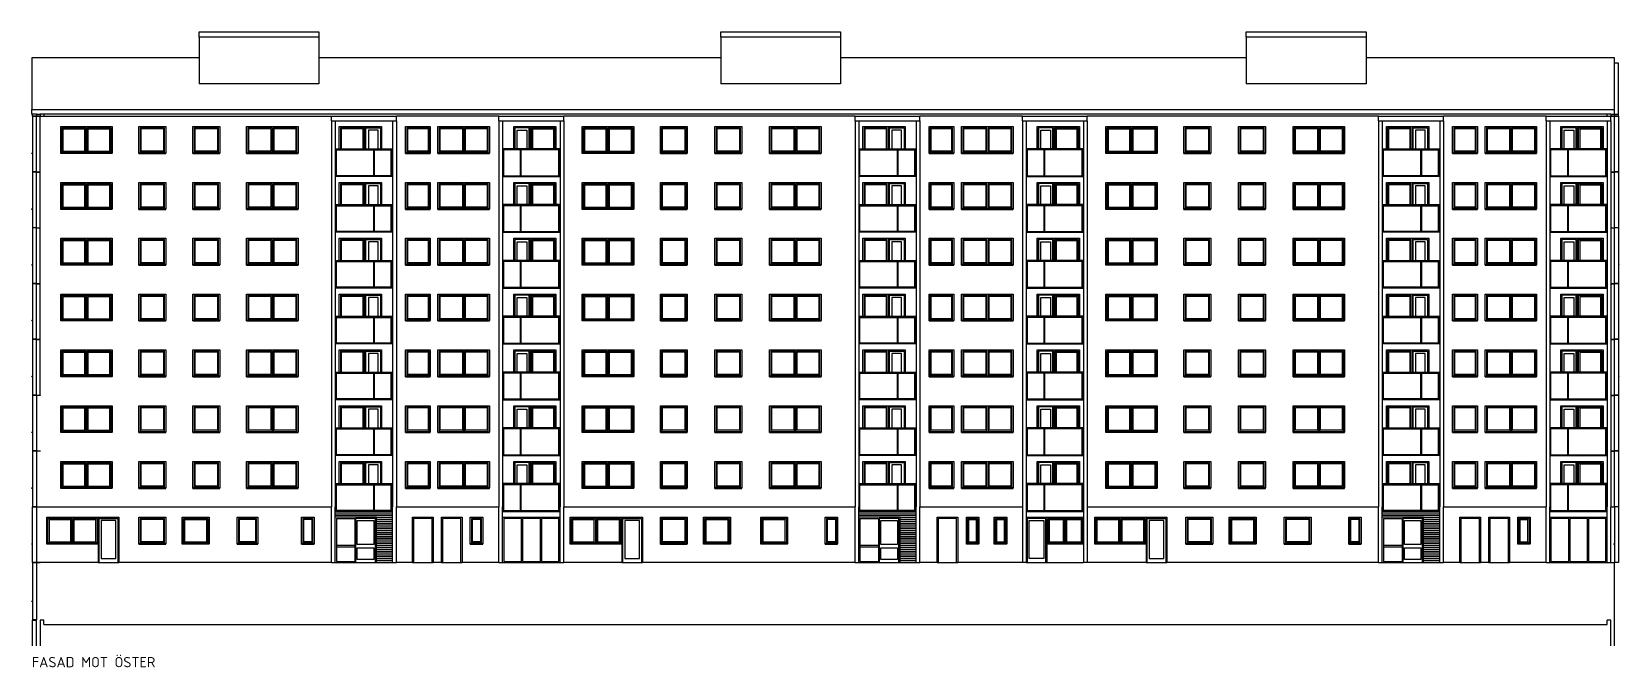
# Model space of a CAD drawing. Header units: millimetres. Extents: x 48 to 4070, y 10 to 629.
# Drawn here: x 48 to 1596, y 10 to 629 of the extents above; entities that cross this region are included whole.
import ezdxf
from ezdxf.xclip import XClip

# ---------------------------------------------------------------- set-up
doc = ezdxf.new("R2010")
doc.units = ezdxf.units.MM
doc.header["$MEASUREMENT"] = 0
doc.header["$XCLIPFRAME"] = 0
for name, color, linetype in [('A--------P-', 7, 'Continuous'), ('A-01SC-----Ytterväggar2', 7, 'Continuous'), ('A1', 1, 'Continuous')]:
    doc.layers.add(name, color=color, linetype=linetype)
doc.styles.add('ISO', font='isocpeur_1.ttf')

msp = doc.modelspace()

# ---------------------------------------------------------------- texts
at = {"layer": 'A--------P-', "insert": (48.5, 9.6), "char_height": 10, "attachment_point": 7, "style": 'ISO'}
msp.add_mtext('\\A1;{\\fISOCPEUR|b0|i0|c0|p34;FASAD MOT ÖSTER}', dxfattribs=at)

# ---------------------------------------------------------------- blocks, each defined once
blk = doc.blocks.new('Drawing_1_1', base_point=(52.7, 55.6))
at = {"layer": 'A-01SC-----Ytterväggar2'}
for p, q in [((340.7, 542.4), (340.7, 492.4)), ((344.3, 542.4), (344.3, 492.4)), ((400.3, 542.4), (400.3, 492.4)), ((403.9, 542.4), (403.9, 492.4)), ((503.9, 542.4), (503.9, 492.4)), ((507.5, 542.4), (507.5, 492.4)), ((563.5, 542.4), (563.5, 492.4)), ((567.1, 542.4), (567.1, 492.4)), ((851.1, 542.4), (851.1, 492.4)), ((854.7, 542.4), (854.7, 492.4)), ((910.7, 542.4), (910.7, 492.4)), ((914.3, 542.4), (914.3, 492.4)), ((1014.3, 542.4), (1014.3, 492.4)), ((1017.9, 542.4), (1017.9, 492.4)), ((1073.9, 542.4), (1073.9, 492.4)), ((1077.5, 542.4), (1077.5, 492.4)), ((1361.5, 542.4), (1361.5, 492.4)), ((1365.1, 542.4), (1365.1, 492.4)), ((1421.1, 542.4), (1421.1, 492.4)), ((1424.7, 542.4), (1424.7, 492.4)), ((1524.7, 542.4), (1524.7, 492.4)), ((1528.3, 542.4), (1528.3, 492.4)), ((1584.3, 542.4), (1584.3, 492.4)), ((1587.9, 542.4), (1587.9, 492.4)), ((56.7, 492.4), (56.7, 492.5)), ((56.7, 492.3), (56.7, 492.4)), ((340.7, 492.4), (340.7, 438)), ((344.3, 492.4), (344.3, 438)), ((400.3, 492.4), (400.3, 438)), ((403.9, 492.4), (403.9, 438)), ((503.9, 492.4), (503.9, 438)), ((507.5, 492.4), (507.5, 438)), ((563.5, 492.4), (563.5, 438)), ((567.1, 492.4), (567.1, 438)), ((851.1, 492.4), (851.1, 438)), ((854.7, 492.4), (854.7, 438)), ((910.7, 492.4), (910.7, 438)), ((914.3, 492.4), (914.3, 438)), ((1014.3, 492.4), (1014.3, 438)), ((1017.9, 492.4), (1017.9, 438)), ((1073.9, 492.4), (1073.9, 438)), ((1077.5, 492.4), (1077.5, 438)), ((1361.5, 492.4), (1361.5, 438)), ((1365.1, 492.4), (1365.1, 438)), ((1421.1, 492.4), (1421.1, 438)), ((1424.7, 492.4), (1424.7, 438)), ((1524.7, 492.4), (1524.7, 438)), ((1528.3, 492.4), (1528.3, 438)), ((1584.3, 492.4), (1584.3, 438)), ((1587.9, 492.4), (1587.9, 438)), ((56.7, 438), (56.7, 438.1)), ((56.7, 437.9), (56.7, 438)), ((340.7, 438), (340.7, 383.6)), ((344.3, 438), (344.3, 383.6)), ((400.3, 438), (400.3, 383.6)), ((403.9, 438), (403.9, 383.6)), ((503.9, 438), (503.9, 383.6)), ((507.5, 438), (507.5, 383.6)), ((563.5, 438), (563.5, 383.6)), ((567.1, 438), (567.1, 383.6)), ((851.1, 438), (851.1, 383.6)), ((854.7, 438), (854.7, 383.6)), ((910.7, 438), (910.7, 383.6)), ((914.3, 438), (914.3, 383.6)), ((1014.3, 438), (1014.3, 383.6)), ((1017.9, 438), (1017.9, 383.6)), ((1073.9, 438), (1073.9, 383.6)), ((1077.5, 438), (1077.5, 383.6)), ((1361.5, 438), (1361.5, 383.6)), ((1365.1, 438), (1365.1, 383.6)), ((1421.1, 438), (1421.1, 383.6)), ((1424.7, 438), (1424.7, 383.6)), ((1524.7, 438), (1524.7, 383.6)), ((1528.3, 438), (1528.3, 383.6)), ((1584.3, 438), (1584.3, 383.6)), ((1587.9, 438), (1587.9, 383.6)), ((56.7, 383.6), (56.7, 383.7)), ((56.7, 383.5), (56.7, 383.6)), ((340.7, 383.6), (340.7, 329.2)), ((344.3, 383.6), (344.3, 329.2)), ((400.3, 383.6), (400.3, 329.2)), ((403.9, 383.6), (403.9, 329.2)), ((503.9, 383.6), (503.9, 329.2)), ((507.5, 383.6), (507.5, 329.2)), ((563.5, 383.6), (563.5, 329.2)), ((567.1, 383.6), (567.1, 329.2)), ((851.1, 383.6), (851.1, 329.2)), ((854.7, 383.6), (854.7, 329.2)), ((910.7, 383.6), (910.7, 329.2)), ((914.3, 383.6), (914.3, 329.2)), ((1014.3, 383.6), (1014.3, 329.2)), ((1017.9, 383.6), (1017.9, 329.2)), ((1073.9, 383.6), (1073.9, 329.2)), ((1077.5, 383.6), (1077.5, 329.2)), ((1361.5, 383.6), (1361.5, 329.2)), ((1365.1, 383.6), (1365.1, 329.2)), ((1421.1, 383.6), (1421.1, 329.2)), ((1424.7, 383.6), (1424.7, 329.2)), ((1524.7, 383.6), (1524.7, 329.2)), ((1528.3, 383.6), (1528.3, 329.2)), ((1584.3, 383.6), (1584.3, 329.2)), ((1587.9, 383.6), (1587.9, 329.2)), ((56.7, 329.2), (56.7, 329.3)), ((56.7, 329.1), (56.7, 329.2)), ((340.7, 329.2), (340.7, 274.8)), ((344.3, 329.2), (344.3, 274.8)), ((400.3, 329.2), (400.3, 274.8)), ((403.9, 329.2), (403.9, 274.8)), ((503.9, 329.2), (503.9, 274.8)), ((507.5, 329.2), (507.5, 274.8)), ((563.5, 329.2), (563.5, 274.8)), ((567.1, 329.2), (567.1, 274.8)), ((851.1, 329.2), (851.1, 274.8)), ((854.7, 329.2), (854.7, 274.8)), ((910.7, 329.2), (910.7, 274.8)), ((914.3, 329.2), (914.3, 274.8)), ((1014.3, 329.2), (1014.3, 274.8)), ((1017.9, 329.2), (1017.9, 274.8)), ((1073.9, 329.2), (1073.9, 274.8)), ((1077.5, 329.2), (1077.5, 274.8)), ((1361.5, 329.2), (1361.5, 274.8)), ((1365.1, 329.2), (1365.1, 274.8)), ((1421.1, 329.2), (1421.1, 274.8)), ((1424.7, 329.2), (1424.7, 274.8)), ((1524.7, 329.2), (1524.7, 274.8)), ((1528.3, 329.2), (1528.3, 274.8)), ((1584.3, 329.2), (1584.3, 274.8)), ((1587.9, 329.2), (1587.9, 274.8)), ((56.7, 274.8), (56.7, 274.9)), ((56.7, 274.7), (56.7, 274.8)), ((340.7, 274.8), (340.7, 220.4)), ((344.3, 274.8), (344.3, 220.4)), ((400.3, 274.8), (400.3, 220.4)), ((403.9, 274.8), (403.9, 220.4)), ((503.9, 274.8), (503.9, 220.4)), ((507.5, 274.8), (507.5, 220.4)), ((563.5, 274.8), (563.5, 220.4)), ((567.1, 274.8), (567.1, 220.4)), ((851.1, 274.8), (851.1, 220.4)), ((854.7, 274.8), (854.7, 220.4)), ((910.7, 274.8), (910.7, 220.4)), ((914.3, 274.8), (914.3, 220.4)), ((1014.3, 274.8), (1014.3, 220.4)), ((1017.9, 274.8), (1017.9, 220.4)), ((1073.9, 274.8), (1073.9, 220.4)), ((1077.5, 274.8), (1077.5, 220.4)), ((1361.5, 274.8), (1361.5, 220.4)), ((1365.1, 274.8), (1365.1, 220.4)), ((1421.1, 274.8), (1421.1, 220.4)), ((1424.7, 274.8), (1424.7, 220.4)), ((1524.7, 274.8), (1524.7, 220.4)), ((1528.3, 274.8), (1528.3, 220.4)), ((1584.3, 274.8), (1584.3, 220.4)), ((1587.9, 274.8), (1587.9, 220.4)), ((56.7, 220.4), (56.7, 220.5)), ((56.7, 220.3), (56.7, 220.4)), ((340.7, 220.4), (340.7, 166)), ((344.3, 220.4), (344.3, 166)), ((400.3, 220.4), (400.3, 166)), ((403.9, 220.4), (403.9, 166)), ((503.9, 220.4), (503.9, 166)), ((507.5, 220.4), (507.5, 166)), ((563.5, 220.4), (563.5, 166)), ((567.1, 220.4), (567.1, 166)), ((851.1, 220.4), (851.1, 166)), ((854.7, 220.4), (854.7, 166)), ((910.7, 220.4), (910.7, 166)), ((914.3, 220.4), (914.3, 166)), ((1014.3, 220.4), (1014.3, 166)), ((1017.9, 220.4), (1017.9, 166)), ((1073.9, 220.4), (1073.9, 166)), ((1077.5, 220.4), (1077.5, 166)), ((1361.5, 220.4), (1361.5, 166)), ((1365.1, 220.4), (1365.1, 166)), ((1421.1, 220.4), (1421.1, 166)), ((1424.7, 220.4), (1424.7, 166)), ((1524.7, 220.4), (1524.7, 166)), ((1528.3, 220.4), (1528.3, 166)), ((1584.3, 220.4), (1584.3, 166)), ((1587.9, 220.4), (1587.9, 166)), ((56.7, 166), (56.7, 166.1)), ((340.7, 111.6), (340.7, 166)), ((344.3, 111.6), (344.3, 166)), ((400.3, 111.6), (400.3, 166)), ((403.9, 111.6), (403.9, 166)), ((503.9, 111.6), (503.9, 166)), ((507.5, 111.6), (507.5, 166)), ((563.5, 111.6), (563.5, 166)), ((567.1, 111.6), (567.1, 166)), ((851.1, 111.6), (851.1, 166)), ((854.7, 111.6), (854.7, 166)), ((910.7, 111.6), (910.7, 166)), ((914.3, 111.6), (914.3, 166)), ((1014.3, 166), (1014.3, 111.6)), ((1017.9, 166), (1017.9, 111.6)), ((1073.9, 166), (1073.9, 111.6)), ((1077.5, 166), (1077.5, 111.6)), ((1361.5, 111.6), (1361.5, 166)), ((1365.1, 111.6), (1365.1, 166)), ((1421.1, 111.6), (1421.1, 166)), ((1424.7, 111.6), (1424.7, 166)), ((1524.7, 111.6), (1524.7, 166)), ((1528.3, 111.6), (1528.3, 166)), ((1584.3, 111.6), (1584.3, 166)), ((1587.9, 111.6), (1587.9, 166)), ((340.7, 111.6), (344.3, 111.6)), ((400.3, 111.6), (403.9, 111.6)), ((503.9, 111.6), (507.5, 111.6)), ((563.5, 111.6), (567.1, 111.6)), ((851.1, 111.6), (854.7, 111.6)), ((910.7, 111.6), (914.3, 111.6)), ((1017.9, 111.6), (1014.3, 111.6)), ((1077.5, 111.6), (1073.9, 111.6)), ((1361.5, 111.6), (1365.1, 111.6)), ((1421.1, 111.6), (1424.7, 111.6)), ((1524.7, 111.6), (1528.3, 111.6)), ((1584.3, 111.6), (1587.9, 111.6))]:
    blk.add_line(p, q, dxfattribs=at)
at = {"layer": 'A1'}
for p, q in [((211.7, 629.1), (328.5, 629.1)), ((211.7, 623.8), (211.7, 629.1)), ((211.7, 623.8), (211.7, 578.4)), ((328.5, 623.8), (211.7, 623.8)), ((328.5, 629.1), (328.5, 623.8)), ((328.5, 623.8), (328.5, 578.4)), ((720.1, 629.1), (836.9, 629.1)), ((720.1, 623.8), (720.1, 629.1)), ((720.1, 623.8), (720.1, 578.4)), ((836.9, 623.8), (720.1, 623.8)), ((836.9, 629.1), (836.9, 623.8)), ((836.9, 623.8), (836.9, 578.4)), ((1232.5, 629.1), (1349.3, 629.1)), ((1232.5, 623.8), (1232.5, 629.1)), ((1232.5, 623.8), (1232.5, 578.4)), ((1349.3, 623.8), (1232.5, 623.8)), ((1349.3, 629.1), (1349.3, 623.8)), ((1349.3, 623.8), (1349.3, 578.4)), ((211.7, 603.7), (48.7, 603.7)), ((48.7, 603.7), (48.7, 553.4)), ((720.1, 603.7), (328.5, 603.7)), ((1232.5, 603.7), (836.9, 603.7)), ((1591.5, 603.7), (1349.3, 603.7)), ((1591.5, 553.4), (1591.5, 603.7)), ((1595.5, 598.4), (1591.5, 598.4)), ((1595.5, 548.7), (1595.5, 598.4)), ((328.5, 578.4), (211.7, 578.4)), ((836.9, 578.4), (720.1, 578.4)), ((1349.3, 578.4), (1232.5, 578.4)), ((48.7, 553.4), (1591.5, 553.4)), ((48.7, 548.7), (48.7, 553.4)), ((53.1, 548.7), (48.7, 548.7)), ((49.1, 546.9), (49.1, 548.7)), ((49.1, 546.9), (53.1, 546.9)), ((49.1, 546.7), (49.1, 492.5)), ((53.1, 546.7), (49.1, 546.7)), ((53.1, 548.7), (56.7, 548.7)), ((53.1, 548.7), (53.1, 546.9)), ((56.7, 546.9), (53.1, 546.9)), ((53.1, 492.5), (53.1, 546.7)), ((53.1, 546.7), (56.7, 546.7)), ((60.3, 548.7), (56.7, 548.7)), ((56.7, 548.7), (56.7, 546.9)), ((56.7, 546.8), (340.7, 546.8)), ((56.7, 492.4), (56.7, 546.8)), ((60.3, 548.7), (60.3, 546.8)), ((1584.3, 548.7), (60.3, 548.7)), ((340.7, 546.8), (403.9, 546.8)), ((340.7, 542.4), (340.7, 546.8)), ((340.7, 542.4), (403.9, 542.4)), ((403.9, 542.4), (403.9, 546.8)), ((503.9, 546.8), (403.9, 546.8)), ((503.9, 546.8), (567.1, 546.8)), ((503.9, 542.4), (503.9, 546.8)), ((503.9, 542.4), (567.1, 542.4)), ((567.1, 542.4), (567.1, 546.8)), ((851.1, 546.8), (567.1, 546.8)), ((851.1, 546.8), (914.3, 546.8)), ((851.1, 542.4), (851.1, 546.8)), ((851.1, 542.4), (914.3, 542.4)), ((914.3, 542.4), (914.3, 546.8)), ((1014.3, 546.8), (914.3, 546.8)), ((1014.3, 546.8), (1077.5, 546.8)), ((1014.3, 542.4), (1014.3, 546.8)), ((1014.3, 542.4), (1077.5, 542.4)), ((1077.5, 542.4), (1077.5, 546.8)), ((1361.5, 546.8), (1077.5, 546.8)), ((1361.5, 546.8), (1424.7, 546.8)), ((1361.5, 542.4), (1361.5, 546.8)), ((1361.5, 542.4), (1424.7, 542.4)), ((1424.7, 542.4), (1424.7, 546.8)), ((1524.7, 546.8), (1424.7, 546.8)), ((1524.7, 546.8), (1587.9, 546.8)), ((1524.7, 542.4), (1524.7, 546.8)), ((1524.7, 542.4), (1587.9, 542.4)), ((1587.9, 548.7), (1584.3, 548.7)), ((1584.3, 546.8), (1584.3, 548.7)), ((1587.9, 548.7), (1591.5, 548.7)), ((1587.9, 548.7), (1587.9, 546.9)), ((1591.5, 546.9), (1587.9, 546.9)), ((1587.9, 542.4), (1587.9, 546.8)), ((1587.9, 546.7), (1591.5, 546.7)), ((1591.5, 548.7), (1591.5, 553.4)), ((1591.5, 548.7), (1591.5, 546.9)), ((1591.5, 548.7), (1595.5, 548.7)), ((1591.5, 546.9), (1595.5, 546.9)), ((1591.5, 492.5), (1591.5, 546.7)), ((1595.5, 546.7), (1591.5, 546.7)), ((1595.5, 546.9), (1595.5, 548.7)), ((1595.5, 546.7), (1595.5, 492.5)), ((76.7, 510.8), (76.7, 536.6)), ((76.7, 536.6), (126.9, 536.6)), ((77.9, 511.6), (77.9, 535.4)), ((77.9, 535.4), (101.1, 535.4)), ((78.9, 534.4), (78.9, 512.6)), ((78.9, 534.4), (100.1, 534.4)), ((100.1, 512.6), (100.1, 534.4)), ((101.1, 535.4), (101.1, 511.6)), ((102.1, 511.6), (102.1, 535.4)), ((102.1, 535.4), (125.7, 535.4)), ((103.1, 534.4), (103.1, 512.6)), ((103.1, 534.4), (124.7, 534.4)), ((124.7, 512.6), (124.7, 534.4)), ((125.7, 535.4), (125.7, 511.6)), ((126.9, 536.6), (126.9, 510.8)), ((152.9, 536.6), (179.1, 536.6)), ((152.9, 510.8), (152.9, 536.6)), ((154.1, 535.4), (154.1, 511.6)), ((177.9, 535.4), (154.1, 535.4)), ((155.1, 512.6), (155.1, 534.4)), ((176.9, 534.4), (155.1, 534.4)), ((176.9, 534.4), (176.9, 512.6)), ((177.9, 511.6), (177.9, 535.4)), ((179.1, 536.6), (179.1, 510.8)), ((205.5, 536.6), (231.7, 536.6)), ((205.5, 510.8), (205.5, 536.6)), ((206.7, 535.4), (206.7, 511.6)), ((230.5, 535.4), (206.7, 535.4)), ((207.7, 512.6), (207.7, 534.4)), ((229.5, 534.4), (207.7, 534.4)), ((229.5, 534.4), (229.5, 512.6)), ((230.5, 511.6), (230.5, 535.4)), ((231.7, 536.6), (231.7, 510.8)), ((257.9, 536.6), (308.1, 536.6)), ((257.9, 510.8), (257.9, 536.6)), ((259.1, 535.4), (259.1, 511.6)), ((282.7, 535.4), (259.1, 535.4)), ((260.1, 512.6), (260.1, 534.4)), ((281.7, 534.4), (260.1, 534.4)), ((281.7, 534.4), (281.7, 512.6)), ((282.7, 511.6), (282.7, 535.4)), ((283.7, 535.4), (283.7, 511.6)), ((306.9, 535.4), (283.7, 535.4)), ((284.7, 512.6), (284.7, 534.4)), ((305.9, 534.4), (284.7, 534.4)), ((305.9, 534.4), (305.9, 512.6)), ((306.9, 511.6), (306.9, 535.4)), ((308.1, 536.6), (308.1, 510.8)), ((348.3, 515), (348.3, 536.6)), ((348.3, 536.6), (389.5, 536.6)), ((349.5, 535.4), (349.5, 515)), ((372.1, 535.4), (349.5, 535.4)), ((350.5, 515), (350.5, 534.4)), ((371.1, 534.4), (350.5, 534.4)), ((371.1, 534.4), (371.1, 515)), ((372.1, 515), (372.1, 535.4)), ((373.3, 536.6), (373.3, 535.4)), ((373.3, 535.4), (373.3, 515)), ((374.3, 515), (374.3, 535.5)), ((374.3, 515), (374.3, 535.5)), ((374.3, 535.5), (388.4, 535.5)), ((374.3, 535.5), (388.4, 535.5)), ((374.3, 535.4), (374.3, 535.4)), ((374.3, 534.4), (374.3, 534.4)), ((376.6, 533.2), (376.6, 515)), ((386.1, 533.2), (376.6, 533.2)), ((386.1, 515), (386.1, 533.2)), ((388.4, 535.5), (388.4, 515)), ((388.4, 535.5), (388.4, 515)), ((388.4, 535.4), (388.4, 535.4)), ((388.4, 534.4), (388.4, 534.4)), ((389.5, 536.6), (389.5, 515)), ((412.8, 536.6), (437, 536.6)), ((412.8, 510.8), (412.8, 536.6)), ((414, 535.4), (414, 511.6)), ((435.8, 535.4), (414, 535.4)), ((415, 512.6), (415, 534.4)), ((434.8, 534.4), (415, 534.4)), ((434.8, 534.4), (434.8, 512.6)), ((435.8, 511.6), (435.8, 535.4)), ((437, 536.6), (437, 510.8)), ((444.5, 536.6), (494.7, 536.6)), ((444.5, 510.8), (444.5, 536.6)), ((445.7, 535.4), (445.7, 511.6)), ((469.3, 535.4), (445.7, 535.4)), ((446.7, 512.6), (446.7, 534.4)), ((468.3, 534.4), (446.7, 534.4)), ((468.3, 534.4), (468.3, 512.6)), ((469.3, 511.6), (469.3, 535.4)), ((470.3, 535.4), (470.3, 511.6)), ((493.5, 535.4), (470.3, 535.4)), ((471.3, 512.6), (471.3, 534.4)), ((492.5, 534.4), (471.3, 534.4)), ((492.5, 534.4), (492.5, 512.6)), ((493.5, 511.6), (493.5, 535.4)), ((494.7, 536.6), (494.7, 510.8)), ((518.3, 536.6), (559.5, 536.6)), ((518.3, 515), (518.3, 536.6)), ((519.3, 535.5), (519.3, 515)), ((533.5, 535.5), (519.3, 535.5)), ((519.3, 535.4), (519.4, 535.4)), ((519.3, 534.4), (519.4, 534.4)), ((533.4, 535.5), (519.4, 535.5)), ((519.4, 535.5), (519.4, 515)), ((521.7, 515), (521.7, 533.2)), ((521.7, 533.2), (531.1, 533.2)), ((531.1, 533.2), (531.1, 515)), ((533.4, 515), (533.4, 535.5)), ((533.4, 535.4), (533.5, 535.4)), ((533.4, 534.4), (533.5, 534.4)), ((533.5, 515), (533.5, 535.5)), ((534.5, 536.6), (534.5, 535.4)), ((534.5, 535.4), (534.5, 515)), ((535.7, 515), (535.7, 535.4)), ((535.7, 535.4), (558.3, 535.4)), ((536.7, 534.4), (536.7, 515)), ((536.7, 534.4), (557.3, 534.4)), ((557.3, 515), (557.3, 534.4)), ((558.3, 535.4), (558.3, 515)), ((559.5, 536.6), (559.5, 515)), ((585.1, 510.8), (585.1, 536.6)), ((585.1, 536.6), (635.3, 536.6)), ((586.3, 511.6), (586.3, 535.4)), ((586.3, 535.4), (609.5, 535.4)), ((587.3, 534.4), (587.3, 512.6)), ((587.3, 534.4), (608.5, 534.4)), ((608.5, 512.6), (608.5, 534.4)), ((609.5, 535.4), (609.5, 511.6)), ((610.5, 511.6), (610.5, 535.4)), ((610.5, 535.4), (634.1, 535.4)), ((611.5, 534.4), (611.5, 512.6)), ((611.5, 534.4), (633.1, 534.4)), ((633.1, 512.6), (633.1, 534.4)), ((634.1, 535.4), (634.1, 511.6)), ((635.3, 536.6), (635.3, 510.8)), ((661.3, 536.6), (687.5, 536.6)), ((661.3, 510.8), (661.3, 536.6)), ((662.5, 535.4), (662.5, 511.6)), ((686.3, 535.4), (662.5, 535.4)), ((663.5, 512.6), (663.5, 534.4)), ((685.3, 534.4), (663.5, 534.4)), ((685.3, 534.4), (685.3, 512.6)), ((686.3, 511.6), (686.3, 535.4)), ((687.5, 536.6), (687.5, 510.8)), ((714.5, 536.6), (740.7, 536.6)), ((714.5, 510.8), (714.5, 536.6)), ((715.7, 535.4), (715.7, 511.6)), ((739.5, 535.4), (715.7, 535.4)), ((716.7, 512.6), (716.7, 534.4)), ((738.5, 534.4), (716.7, 534.4)), ((738.5, 534.4), (738.5, 512.6)), ((739.5, 511.6), (739.5, 535.4)), ((740.7, 536.6), (740.7, 510.8)), ((767.7, 536.6), (817.9, 536.6)), ((767.7, 510.8), (767.7, 536.6)), ((768.9, 535.4), (768.9, 511.6)), ((792.5, 535.4), (768.9, 535.4)), ((769.9, 512.6), (769.9, 534.4)), ((791.5, 534.4), (769.9, 534.4)), ((791.5, 534.4), (791.5, 512.6)), ((792.5, 511.6), (792.5, 535.4)), ((793.5, 535.4), (793.5, 511.6)), ((816.7, 535.4), (793.5, 535.4)), ((794.5, 512.6), (794.5, 534.4)), ((815.7, 534.4), (794.5, 534.4)), ((815.7, 534.4), (815.7, 512.6)), ((816.7, 511.6), (816.7, 535.4)), ((817.9, 536.6), (817.9, 510.8)), ((858.7, 515), (858.7, 536.6)), ((858.7, 536.6), (899.9, 536.6)), ((859.9, 535.4), (859.9, 515)), ((882.5, 535.4), (859.9, 535.4)), ((860.9, 515), (860.9, 534.4)), ((881.5, 534.4), (860.9, 534.4)), ((881.5, 534.4), (881.5, 515)), ((882.5, 515), (882.5, 535.4)), ((883.7, 536.6), (883.7, 535.4)), ((883.7, 535.4), (883.7, 515)), ((884.7, 515), (884.7, 535.5)), ((884.7, 515), (884.7, 535.5)), ((884.7, 535.5), (898.8, 535.5)), ((884.7, 535.5), (898.8, 535.5)), ((884.7, 535.4), (884.7, 535.4)), ((884.7, 534.4), (884.7, 534.4)), ((887, 533.2), (887, 515)), ((896.5, 533.2), (887, 533.2)), ((896.5, 515), (896.5, 533.2)), ((898.8, 535.5), (898.8, 515)), ((898.8, 535.5), (898.8, 515)), ((898.8, 535.4), (898.8, 535.4)), ((898.8, 534.4), (898.8, 534.4)), ((899.9, 536.6), (899.9, 515)), ((923.2, 536.6), (947.4, 536.6)), ((923.2, 510.8), (923.2, 536.6)), ((924.4, 535.4), (924.4, 511.6)), ((946.2, 535.4), (924.4, 535.4)), ((925.4, 512.6), (925.4, 534.4)), ((945.2, 534.4), (925.4, 534.4)), ((945.2, 534.4), (945.2, 512.6)), ((946.2, 511.6), (946.2, 535.4)), ((947.4, 536.6), (947.4, 510.8)), ((954.9, 536.6), (1005.1, 536.6)), ((954.9, 510.8), (954.9, 536.6)), ((956.1, 535.4), (956.1, 511.6)), ((979.7, 535.4), (956.1, 535.4)), ((957.1, 512.6), (957.1, 534.4)), ((978.7, 534.4), (957.1, 534.4)), ((978.7, 534.4), (978.7, 512.6)), ((979.7, 511.6), (979.7, 535.4)), ((980.7, 535.4), (980.7, 511.6)), ((1003.9, 535.4), (980.7, 535.4)), ((981.7, 512.6), (981.7, 534.4)), ((1002.9, 534.4), (981.7, 534.4)), ((1002.9, 534.4), (1002.9, 512.6)), ((1003.9, 511.6), (1003.9, 535.4)), ((1005.1, 536.6), (1005.1, 510.8)), ((1028.7, 515), (1028.7, 536.6)), ((1028.7, 536.6), (1069.9, 536.6)), ((1029.7, 535.5), (1029.7, 515)), ((1043.9, 535.5), (1029.7, 535.5)), ((1029.7, 535.4), (1029.8, 535.4)), ((1029.7, 534.4), (1029.8, 534.4)), ((1043.8, 535.5), (1029.8, 535.5)), ((1029.8, 535.5), (1029.8, 515)), ((1032.1, 515), (1032.1, 533.2)), ((1032.1, 533.2), (1041.5, 533.2)), ((1041.5, 533.2), (1041.5, 515)), ((1043.8, 515), (1043.8, 535.5)), ((1043.8, 535.4), (1043.9, 535.4)), ((1043.8, 534.4), (1043.9, 534.4)), ((1043.9, 515), (1043.9, 535.5)), ((1044.9, 536.6), (1044.9, 535.4)), ((1044.9, 535.4), (1044.9, 515)), ((1046.1, 515), (1046.1, 535.4)), ((1046.1, 535.4), (1068.7, 535.4)), ((1047.1, 534.4), (1047.1, 515)), ((1047.1, 534.4), (1067.7, 534.4)), ((1067.7, 515), (1067.7, 534.4)), ((1068.7, 535.4), (1068.7, 515)), ((1069.9, 536.6), (1069.9, 515)), ((1095.5, 536.6), (1145.7, 536.6)), ((1095.5, 510.8), (1095.5, 536.6)), ((1096.7, 511.6), (1096.7, 535.4)), ((1096.7, 535.4), (1119.9, 535.4)), ((1097.7, 534.4), (1097.7, 512.6)), ((1097.7, 534.4), (1118.9, 534.4)), ((1118.9, 512.6), (1118.9, 534.4)), ((1119.9, 535.4), (1119.9, 511.6)), ((1120.9, 511.6), (1120.9, 535.4)), ((1120.9, 535.4), (1144.5, 535.4)), ((1121.9, 534.4), (1121.9, 512.6)), ((1121.9, 534.4), (1143.5, 534.4)), ((1143.5, 512.6), (1143.5, 534.4)), ((1144.5, 535.4), (1144.5, 511.6)), ((1145.7, 536.6), (1145.7, 510.8)), ((1171.7, 510.8), (1171.7, 536.6)), ((1171.7, 536.6), (1197.9, 536.6)), ((1172.9, 535.4), (1172.9, 511.6)), ((1196.7, 535.4), (1172.9, 535.4)), ((1173.9, 512.6), (1173.9, 534.4)), ((1195.7, 534.4), (1173.9, 534.4)), ((1195.7, 534.4), (1195.7, 512.6)), ((1196.7, 511.6), (1196.7, 535.4)), ((1197.9, 536.6), (1197.9, 510.8)), ((1224.9, 536.6), (1251.1, 536.6)), ((1224.9, 510.8), (1224.9, 536.6)), ((1226.1, 535.4), (1226.1, 511.6)), ((1249.9, 535.4), (1226.1, 535.4)), ((1227.1, 512.6), (1227.1, 534.4)), ((1248.9, 534.4), (1227.1, 534.4)), ((1248.9, 534.4), (1248.9, 512.6)), ((1249.9, 511.6), (1249.9, 535.4)), ((1251.1, 536.6), (1251.1, 510.8)), ((1278.1, 536.6), (1328.3, 536.6)), ((1278.1, 510.8), (1278.1, 536.6)), ((1279.3, 535.4), (1279.3, 511.6)), ((1302.9, 535.4), (1279.3, 535.4)), ((1280.3, 512.6), (1280.3, 534.4)), ((1301.9, 534.4), (1280.3, 534.4)), ((1301.9, 534.4), (1301.9, 512.6)), ((1302.9, 511.6), (1302.9, 535.4)), ((1303.9, 535.4), (1303.9, 511.6)), ((1327.1, 535.4), (1303.9, 535.4)), ((1304.9, 512.6), (1304.9, 534.4)), ((1326.1, 534.4), (1304.9, 534.4)), ((1326.1, 534.4), (1326.1, 512.6)), ((1327.1, 511.6), (1327.1, 535.4)), ((1328.3, 536.6), (1328.3, 510.8)), ((1369.1, 515), (1369.1, 536.6)), ((1369.1, 536.6), (1410.3, 536.6)), ((1370.3, 535.4), (1370.3, 515)), ((1392.9, 535.4), (1370.3, 535.4)), ((1371.3, 515), (1371.3, 534.4)), ((1391.9, 534.4), (1371.3, 534.4)), ((1391.9, 534.4), (1391.9, 515)), ((1392.9, 515), (1392.9, 535.4)), ((1394.1, 536.6), (1394.1, 535.4)), ((1394.1, 535.4), (1394.1, 515)), ((1395.1, 515), (1395.1, 535.5)), ((1395.1, 515), (1395.1, 535.5)), ((1395.1, 535.5), (1409.2, 535.5)), ((1395.1, 535.5), (1409.2, 535.5)), ((1395.1, 535.4), (1395.1, 535.4)), ((1395.1, 534.4), (1395.1, 534.4)), ((1397.4, 533.2), (1397.4, 515)), ((1406.9, 533.2), (1397.4, 533.2)), ((1406.9, 515), (1406.9, 533.2)), ((1409.2, 535.5), (1409.2, 515)), ((1409.2, 535.5), (1409.2, 515)), ((1409.2, 535.4), (1409.2, 535.4)), ((1409.2, 534.4), (1409.2, 534.4)), ((1410.3, 536.6), (1410.3, 515)), ((1433.6, 536.6), (1457.8, 536.6)), ((1433.6, 510.8), (1433.6, 536.6)), ((1434.8, 535.4), (1434.8, 511.6)), ((1456.6, 535.4), (1434.8, 535.4)), ((1435.8, 512.6), (1435.8, 534.4)), ((1455.6, 534.4), (1435.8, 534.4)), ((1455.6, 534.4), (1455.6, 512.6)), ((1456.6, 511.6), (1456.6, 535.4)), ((1457.8, 536.6), (1457.8, 510.8)), ((1465.3, 536.6), (1515.5, 536.6)), ((1465.3, 510.8), (1465.3, 536.6)), ((1466.5, 535.4), (1466.5, 511.6)), ((1490.1, 535.4), (1466.5, 535.4)), ((1467.5, 512.6), (1467.5, 534.4)), ((1489.1, 534.4), (1467.5, 534.4)), ((1489.1, 534.4), (1489.1, 512.6)), ((1490.1, 511.6), (1490.1, 535.4)), ((1491.1, 535.4), (1491.1, 511.6)), ((1514.3, 535.4), (1491.1, 535.4)), ((1492.1, 512.6), (1492.1, 534.4)), ((1513.3, 534.4), (1492.1, 534.4)), ((1513.3, 534.4), (1513.3, 512.6)), ((1514.3, 511.6), (1514.3, 535.4)), ((1515.5, 536.6), (1515.5, 510.8)), ((1539.1, 515), (1539.1, 536.6)), ((1539.1, 536.6), (1580.3, 536.6)), ((1540.1, 535.5), (1540.1, 515)), ((1554.3, 535.5), (1540.1, 535.5)), ((1540.1, 535.4), (1540.2, 535.4)), ((1540.1, 534.4), (1540.2, 534.4)), ((1554.2, 535.5), (1540.2, 535.5)), ((1540.2, 535.5), (1540.2, 515)), ((1542.5, 515), (1542.5, 533.2)), ((1542.5, 533.2), (1551.9, 533.2)), ((1551.9, 533.2), (1551.9, 515)), ((1554.2, 515), (1554.2, 535.5)), ((1554.2, 535.4), (1554.3, 535.4)), ((1554.2, 534.4), (1554.3, 534.4)), ((1554.3, 515), (1554.3, 535.5)), ((1555.3, 536.6), (1555.3, 535.4)), ((1555.3, 535.4), (1555.3, 515)), ((1556.5, 515), (1556.5, 535.4)), ((1556.5, 535.4), (1579.1, 535.4)), ((1557.5, 534.4), (1557.5, 515)), ((1557.5, 534.4), (1578.1, 534.4)), ((1578.1, 515), (1578.1, 534.4)), ((1579.1, 535.4), (1579.1, 515)), ((1580.3, 536.6), (1580.3, 515)), ((49.1, 510.9), (48.5, 510.8)), ((48.5, 510.4), (48.5, 510.8)), ((76.7, 510.9), (126.9, 510.9)), ((126.9, 510.8), (76.7, 510.8)), ((76.7, 510.8), (76.7, 510.8)), ((76.7, 510.4), (76.7, 510.8)), ((101.1, 511.6), (77.9, 511.6)), ((78.9, 512.6), (100.1, 512.6)), ((125.7, 511.6), (102.1, 511.6)), ((103.1, 512.6), (124.7, 512.6)), ((126.9, 510.8), (126.9, 510.8)), ((126.9, 510.4), (126.9, 510.8)), ((179.1, 510.9), (152.9, 510.9)), ((152.9, 510.8), (152.9, 510.8)), ((152.9, 510.8), (179.1, 510.8)), ((152.9, 510.4), (152.9, 510.8)), ((154.1, 511.6), (177.9, 511.6)), ((176.9, 512.6), (155.1, 512.6)), ((179.1, 510.8), (179.1, 510.8)), ((179.1, 510.4), (179.1, 510.8)), ((231.7, 510.9), (205.5, 510.9)), ((205.5, 510.8), (205.5, 510.8)), ((205.5, 510.8), (231.7, 510.8)), ((205.5, 510.4), (205.5, 510.8)), ((206.7, 511.6), (230.5, 511.6)), ((229.5, 512.6), (207.7, 512.6)), ((231.7, 510.8), (231.7, 510.8)), ((231.7, 510.4), (231.7, 510.8)), ((308.1, 510.9), (257.9, 510.9)), ((257.9, 510.8), (257.9, 510.8)), ((257.9, 510.8), (308.1, 510.8)), ((257.9, 510.4), (257.9, 510.8)), ((259.1, 511.6), (282.7, 511.6)), ((281.7, 512.6), (260.1, 512.6)), ((283.7, 511.6), (306.9, 511.6)), ((305.9, 512.6), (284.7, 512.6)), ((308.1, 510.8), (308.1, 510.8)), ((308.1, 510.4), (308.1, 510.8)), ((344.8, 515), (344.8, 514.9)), ((344.8, 515), (399.7, 515)), ((344.8, 514.9), (344.8, 514.8)), ((344.8, 514.8), (344.8, 514.6)), ((344.8, 514.6), (344.8, 514.5)), ((344.8, 514.5), (344.8, 514)), ((344.8, 514.5), (399.7, 514.5)), ((344.8, 514), (344.8, 513.9)), ((344.8, 514), (344.8, 514)), ((344.8, 514), (344.8, 514)), ((344.8, 514), (399.7, 514)), ((344.8, 514), (399.7, 514)), ((344.8, 513.9), (344.8, 513.9)), ((344.8, 513.9), (344.8, 513.9)), ((344.8, 513.9), (399.7, 513.9)), ((344.8, 513.9), (344.8, 513.9)), ((344.8, 513.9), (344.9, 513.9)), ((344.8, 488.8), (344.8, 513.9)), ((344.9, 513.9), (345.5, 513.9)), ((344.9, 488.8), (344.9, 513.9)), ((345.5, 513.9), (382, 513.9)), ((345.5, 513.9), (345.5, 513.9)), ((345.5, 513.9), (345.5, 513.9)), ((345.5, 488.8), (345.5, 513.9)), ((345.5, 488.8), (345.5, 513.9)), ((382, 513.9), (382, 513.9)), ((382, 513.9), (382.1, 513.9)), ((382, 488.8), (382, 513.9)), ((382.1, 513.9), (382.7, 513.9)), ((382.1, 488.8), (382.1, 513.9)), ((382.7, 513.9), (399, 513.9)), ((382.7, 513.9), (382.7, 513.9)), ((382.7, 513.9), (382.7, 513.9)), ((382.7, 488.8), (382.7, 513.9)), ((382.7, 488.8), (382.7, 513.9)), ((399, 513.9), (399, 513.9)), ((399, 513.9), (399.1, 513.9)), ((399, 488.8), (399, 513.9)), ((399.1, 513.9), (399.7, 513.9)), ((399.1, 488.8), (399.1, 513.9)), ((399.7, 515), (399.7, 514.9)), ((399.7, 514.9), (399.7, 514.8)), ((399.7, 514.8), (399.7, 514.6)), ((399.7, 514.6), (399.7, 514.5)), ((399.7, 514.5), (399.7, 514)), ((399.7, 514), (399.7, 514)), ((399.7, 514), (399.7, 514)), ((399.7, 514), (399.7, 513.9)), ((399.7, 513.9), (399.7, 513.9)), ((399.7, 513.9), (399.7, 513.9)), ((399.7, 513.9), (399.7, 513.9)), ((399.7, 513.9), (399.7, 513.9)), ((399.7, 488.8), (399.7, 513.9)), ((399.7, 488.8), (399.7, 513.9)), ((437, 510.9), (412.8, 510.9)), ((412.8, 510.8), (412.8, 510.8)), ((412.8, 510.8), (437, 510.8)), ((412.8, 510.4), (412.8, 510.8)), ((414, 511.6), (435.8, 511.6)), ((434.8, 512.6), (415, 512.6)), ((437, 510.8), (437, 510.8)), ((437, 510.4), (437, 510.8)), ((494.7, 510.9), (444.5, 510.9)), ((444.5, 510.8), (444.5, 510.8)), ((444.5, 510.8), (494.7, 510.8)), ((444.5, 510.4), (444.5, 510.8)), ((445.7, 511.6), (469.3, 511.6)), ((468.3, 512.6), (446.7, 512.6)), ((470.3, 511.6), (493.5, 511.6)), ((492.5, 512.6), (471.3, 512.6)), ((494.7, 510.8), (494.7, 510.8)), ((494.7, 510.4), (494.7, 510.8)), ((508, 514.9), (508, 515)), ((562.9, 515), (508, 515)), ((508, 514.8), (508, 514.9)), ((508, 514.6), (508, 514.8)), ((508, 514.5), (508, 514.6)), ((562.9, 514.5), (508, 514.5)), ((508, 514), (508, 514.5)), ((508, 513.9), (508, 514)), ((508, 514), (508, 514)), ((508, 514), (508, 514)), ((562.9, 514), (508, 514)), ((562.9, 514), (508, 514)), ((508, 513.9), (508, 513.9)), ((508, 513.9), (508, 513.9)), ((562.9, 513.9), (508, 513.9)), ((508, 513.9), (508, 513.9)), ((508, 513.9), (508.1, 513.9)), ((508, 488.8), (508, 513.9)), ((508.1, 513.9), (508.7, 513.9)), ((508.1, 488.8), (508.1, 513.9)), ((525, 513.9), (508.7, 513.9)), ((508.7, 513.9), (508.7, 513.9)), ((508.7, 513.9), (508.7, 513.9)), ((508.7, 488.8), (508.7, 513.9)), ((508.7, 488.8), (508.7, 513.9)), ((525, 513.9), (525, 513.9)), ((525, 513.9), (525.1, 513.9)), ((525, 488.8), (525, 513.9)), ((525.1, 513.9), (525.7, 513.9)), ((525.1, 488.8), (525.1, 513.9)), ((562.2, 513.9), (525.7, 513.9)), ((525.7, 513.9), (525.7, 513.9)), ((525.7, 513.9), (525.7, 513.9)), ((525.7, 488.8), (525.7, 513.9)), ((525.7, 488.8), (525.7, 513.9)), ((562.2, 513.9), (562.2, 513.9)), ((562.2, 513.9), (562.3, 513.9)), ((562.2, 488.8), (562.2, 513.9)), ((562.3, 513.9), (562.9, 513.9)), ((562.3, 488.8), (562.3, 513.9)), ((562.9, 514.9), (562.9, 515)), ((562.9, 514.8), (562.9, 514.9)), ((562.9, 514.6), (562.9, 514.8)), ((562.9, 514.5), (562.9, 514.6)), ((562.9, 514), (562.9, 514.5)), ((562.9, 514), (562.9, 514)), ((562.9, 514), (562.9, 514)), ((562.9, 513.9), (562.9, 514)), ((562.9, 513.9), (562.9, 513.9)), ((562.9, 513.9), (562.9, 513.9)), ((562.9, 513.9), (562.9, 513.9)), ((562.9, 513.9), (562.9, 513.9)), ((562.9, 488.8), (562.9, 513.9)), ((562.9, 488.8), (562.9, 513.9)), ((585.1, 510.9), (635.3, 510.9)), ((635.3, 510.8), (585.1, 510.8)), ((585.1, 510.8), (585.1, 510.8)), ((585.1, 510.4), (585.1, 510.8)), ((609.5, 511.6), (586.3, 511.6)), ((587.3, 512.6), (608.5, 512.6)), ((634.1, 511.6), (610.5, 511.6)), ((611.5, 512.6), (633.1, 512.6)), ((635.3, 510.8), (635.3, 510.8)), ((635.3, 510.4), (635.3, 510.8)), ((687.5, 510.9), (661.3, 510.9)), ((661.3, 510.8), (661.3, 510.8)), ((661.3, 510.8), (687.5, 510.8)), ((661.3, 510.4), (661.3, 510.8)), ((662.5, 511.6), (686.3, 511.6)), ((685.3, 512.6), (663.5, 512.6)), ((687.5, 510.8), (687.5, 510.8)), ((687.5, 510.4), (687.5, 510.8)), ((740.7, 510.9), (714.5, 510.9)), ((714.5, 510.8), (714.5, 510.8)), ((714.5, 510.8), (740.7, 510.8)), ((714.5, 510.4), (714.5, 510.8)), ((715.7, 511.6), (739.5, 511.6)), ((738.5, 512.6), (716.7, 512.6)), ((740.7, 510.8), (740.7, 510.8)), ((740.7, 510.4), (740.7, 510.8)), ((817.9, 510.9), (767.7, 510.9)), ((767.7, 510.8), (767.7, 510.8)), ((767.7, 510.8), (817.9, 510.8)), ((767.7, 510.4), (767.7, 510.8)), ((768.9, 511.6), (792.5, 511.6)), ((791.5, 512.6), (769.9, 512.6)), ((793.5, 511.6), (816.7, 511.6)), ((815.7, 512.6), (794.5, 512.6)), ((817.9, 510.8), (817.9, 510.8)), ((817.9, 510.4), (817.9, 510.8)), ((855.2, 515), (855.2, 514.9)), ((855.2, 515), (910.1, 515)), ((855.2, 514.9), (855.2, 514.8)), ((855.2, 514.8), (855.2, 514.6)), ((855.2, 514.6), (855.2, 514.5)), ((855.2, 514.5), (855.2, 514)), ((855.2, 514.5), (910.1, 514.5)), ((855.2, 514), (855.2, 513.9)), ((855.2, 514), (855.2, 514)), ((855.2, 514), (855.2, 514)), ((855.2, 514), (910.1, 514)), ((855.2, 514), (910.1, 514)), ((855.2, 513.9), (855.2, 513.9)), ((855.2, 513.9), (855.2, 513.9)), ((855.2, 513.9), (910.1, 513.9)), ((855.2, 513.9), (855.2, 513.9)), ((855.2, 513.9), (855.3, 513.9)), ((855.2, 488.8), (855.2, 513.9)), ((855.3, 513.9), (855.9, 513.9)), ((855.3, 488.8), (855.3, 513.9)), ((855.9, 513.9), (892.4, 513.9)), ((855.9, 513.9), (855.9, 513.9)), ((855.9, 513.9), (855.9, 513.9)), ((855.9, 488.8), (855.9, 513.9)), ((855.9, 488.8), (855.9, 513.9)), ((892.4, 513.9), (892.4, 513.9)), ((892.4, 513.9), (892.5, 513.9)), ((892.4, 488.8), (892.4, 513.9)), ((892.5, 513.9), (893.1, 513.9)), ((892.5, 488.8), (892.5, 513.9)), ((893.1, 513.9), (909.4, 513.9)), ((893.1, 513.9), (893.1, 513.9)), ((893.1, 513.9), (893.1, 513.9)), ((893.1, 488.8), (893.1, 513.9)), ((893.1, 488.8), (893.1, 513.9)), ((909.4, 513.9), (909.4, 513.9)), ((909.4, 513.9), (909.5, 513.9)), ((909.4, 488.8), (909.4, 513.9)), ((909.5, 513.9), (910.1, 513.9)), ((909.5, 488.8), (909.5, 513.9)), ((910.1, 515), (910.1, 514.9)), ((910.1, 514.9), (910.1, 514.8)), ((910.1, 514.8), (910.1, 514.6)), ((910.1, 514.6), (910.1, 514.5)), ((910.1, 514.5), (910.1, 514)), ((910.1, 514), (910.1, 514)), ((910.1, 514), (910.1, 514)), ((910.1, 514), (910.1, 513.9)), ((910.1, 513.9), (910.1, 513.9)), ((910.1, 513.9), (910.1, 513.9)), ((910.1, 513.9), (910.1, 513.9)), ((910.1, 513.9), (910.1, 513.9)), ((910.1, 488.8), (910.1, 513.9)), ((910.1, 488.8), (910.1, 513.9)), ((947.4, 510.9), (923.2, 510.9)), ((923.2, 510.8), (923.2, 510.8)), ((923.2, 510.8), (947.4, 510.8)), ((923.2, 510.4), (923.2, 510.8)), ((924.4, 511.6), (946.2, 511.6)), ((945.2, 512.6), (925.4, 512.6)), ((947.4, 510.8), (947.4, 510.8)), ((947.4, 510.4), (947.4, 510.8)), ((1005.1, 510.9), (954.9, 510.9)), ((954.9, 510.8), (954.9, 510.8)), ((954.9, 510.8), (1005.1, 510.8)), ((954.9, 510.4), (954.9, 510.8)), ((956.1, 511.6), (979.7, 511.6)), ((978.7, 512.6), (957.1, 512.6)), ((980.7, 511.6), (1003.9, 511.6)), ((1002.9, 512.6), (981.7, 512.6)), ((1005.1, 510.8), (1005.1, 510.8)), ((1005.1, 510.4), (1005.1, 510.8)), ((1018.4, 514.9), (1018.4, 515)), ((1073.3, 515), (1018.4, 515)), ((1018.4, 514.8), (1018.4, 514.9)), ((1018.4, 514.6), (1018.4, 514.8)), ((1018.4, 514.5), (1018.4, 514.6)), ((1073.3, 514.5), (1018.4, 514.5)), ((1018.4, 514), (1018.4, 514.5)), ((1018.4, 513.9), (1018.4, 514)), ((1018.4, 514), (1018.4, 514)), ((1018.4, 514), (1018.4, 514)), ((1073.3, 514), (1018.4, 514)), ((1073.3, 514), (1018.4, 514)), ((1018.4, 513.9), (1018.4, 513.9)), ((1018.4, 513.9), (1018.4, 513.9)), ((1073.3, 513.9), (1018.4, 513.9)), ((1018.4, 513.9), (1018.4, 513.9)), ((1018.4, 513.9), (1018.5, 513.9)), ((1018.4, 488.8), (1018.4, 513.9)), ((1018.5, 513.9), (1019.1, 513.9)), ((1018.5, 488.8), (1018.5, 513.9)), ((1035.4, 513.9), (1019.1, 513.9)), ((1019.1, 513.9), (1019.1, 513.9)), ((1019.1, 513.9), (1019.1, 513.9)), ((1019.1, 488.8), (1019.1, 513.9)), ((1019.1, 488.8), (1019.1, 513.9)), ((1035.4, 513.9), (1035.4, 513.9)), ((1035.4, 513.9), (1035.5, 513.9)), ((1035.4, 488.8), (1035.4, 513.9)), ((1035.5, 513.9), (1036.1, 513.9)), ((1035.5, 488.8), (1035.5, 513.9)), ((1072.6, 513.9), (1036.1, 513.9)), ((1036.1, 513.9), (1036.1, 513.9)), ((1036.1, 513.9), (1036.1, 513.9)), ((1036.1, 488.8), (1036.1, 513.9)), ((1036.1, 488.8), (1036.1, 513.9)), ((1072.6, 513.9), (1072.6, 513.9)), ((1072.6, 513.9), (1072.7, 513.9)), ((1072.6, 488.8), (1072.6, 513.9)), ((1072.7, 513.9), (1073.3, 513.9)), ((1072.7, 488.8), (1072.7, 513.9)), ((1073.3, 514.9), (1073.3, 515)), ((1073.3, 514.8), (1073.3, 514.9)), ((1073.3, 514.6), (1073.3, 514.8)), ((1073.3, 514.5), (1073.3, 514.6)), ((1073.3, 514), (1073.3, 514.5)), ((1073.3, 514), (1073.3, 514)), ((1073.3, 514), (1073.3, 514)), ((1073.3, 513.9), (1073.3, 514)), ((1073.3, 513.9), (1073.3, 513.9)), ((1073.3, 513.9), (1073.3, 513.9)), ((1073.3, 513.9), (1073.3, 513.9)), ((1073.3, 513.9), (1073.3, 513.9)), ((1073.3, 488.8), (1073.3, 513.9)), ((1073.3, 488.8), (1073.3, 513.9)), ((1095.5, 510.9), (1145.7, 510.9)), ((1145.7, 510.8), (1095.5, 510.8)), ((1095.5, 510.8), (1095.5, 510.8)), ((1095.5, 510.4), (1095.5, 510.8)), ((1119.9, 511.6), (1096.7, 511.6)), ((1097.7, 512.6), (1118.9, 512.6)), ((1144.5, 511.6), (1120.9, 511.6)), ((1121.9, 512.6), (1143.5, 512.6)), ((1145.7, 510.8), (1145.7, 510.8)), ((1145.7, 510.4), (1145.7, 510.8)), ((1197.9, 510.9), (1171.7, 510.9)), ((1171.7, 510.8), (1171.7, 510.8)), ((1171.7, 510.8), (1197.9, 510.8)), ((1171.7, 510.4), (1171.7, 510.8)), ((1172.9, 511.6), (1196.7, 511.6)), ((1195.7, 512.6), (1173.9, 512.6)), ((1197.9, 510.8), (1197.9, 510.8)), ((1197.9, 510.4), (1197.9, 510.8)), ((1251.1, 510.9), (1224.9, 510.9)), ((1224.9, 510.8), (1224.9, 510.8)), ((1224.9, 510.8), (1251.1, 510.8)), ((1224.9, 510.4), (1224.9, 510.8)), ((1226.1, 511.6), (1249.9, 511.6)), ((1248.9, 512.6), (1227.1, 512.6)), ((1251.1, 510.8), (1251.1, 510.8)), ((1251.1, 510.4), (1251.1, 510.8)), ((1328.3, 510.9), (1278.1, 510.9)), ((1278.1, 510.8), (1278.1, 510.8)), ((1278.1, 510.8), (1328.3, 510.8)), ((1278.1, 510.4), (1278.1, 510.8)), ((1279.3, 511.6), (1302.9, 511.6)), ((1301.9, 512.6), (1280.3, 512.6)), ((1303.9, 511.6), (1327.1, 511.6)), ((1326.1, 512.6), (1304.9, 512.6)), ((1328.3, 510.8), (1328.3, 510.8)), ((1328.3, 510.4), (1328.3, 510.8)), ((1365.6, 515), (1365.6, 514.9)), ((1365.6, 515), (1420.5, 515)), ((1365.6, 514.9), (1365.6, 514.8)), ((1365.6, 514.8), (1365.6, 514.6)), ((1365.6, 514.6), (1365.6, 514.5)), ((1365.6, 514.5), (1365.6, 514)), ((1365.6, 514.5), (1420.5, 514.5)), ((1365.6, 514), (1365.6, 513.9)), ((1365.6, 514), (1365.6, 514)), ((1365.6, 514), (1365.6, 514)), ((1365.6, 514), (1420.5, 514)), ((1365.6, 514), (1420.5, 514)), ((1365.6, 513.9), (1365.6, 513.9)), ((1365.6, 513.9), (1365.6, 513.9)), ((1365.6, 513.9), (1420.5, 513.9)), ((1365.6, 513.9), (1365.6, 513.9)), ((1365.6, 513.9), (1365.7, 513.9)), ((1365.6, 488.8), (1365.6, 513.9)), ((1365.7, 513.9), (1366.3, 513.9)), ((1365.7, 488.8), (1365.7, 513.9)), ((1366.3, 513.9), (1402.8, 513.9)), ((1366.3, 513.9), (1366.3, 513.9)), ((1366.3, 513.9), (1366.3, 513.9)), ((1366.3, 488.8), (1366.3, 513.9)), ((1366.3, 488.8), (1366.3, 513.9)), ((1402.8, 513.9), (1402.8, 513.9)), ((1402.8, 513.9), (1402.9, 513.9)), ((1402.8, 488.8), (1402.8, 513.9)), ((1402.9, 513.9), (1403.5, 513.9)), ((1402.9, 488.8), (1402.9, 513.9)), ((1403.5, 513.9), (1419.8, 513.9)), ((1403.5, 513.9), (1403.5, 513.9)), ((1403.5, 513.9), (1403.5, 513.9)), ((1403.5, 488.8), (1403.5, 513.9)), ((1403.5, 488.8), (1403.5, 513.9)), ((1419.8, 513.9), (1419.8, 513.9)), ((1419.8, 513.9), (1419.9, 513.9)), ((1419.8, 488.8), (1419.8, 513.9)), ((1419.9, 513.9), (1420.5, 513.9)), ((1419.9, 488.8), (1419.9, 513.9)), ((1420.5, 515), (1420.5, 514.9)), ((1420.5, 514.9), (1420.5, 514.8)), ((1420.5, 514.8), (1420.5, 514.6)), ((1420.5, 514.6), (1420.5, 514.5)), ((1420.5, 514.5), (1420.5, 514)), ((1420.5, 514), (1420.5, 514)), ((1420.5, 514), (1420.5, 514)), ((1420.5, 514), (1420.5, 513.9)), ((1420.5, 513.9), (1420.5, 513.9)), ((1420.5, 513.9), (1420.5, 513.9)), ((1420.5, 513.9), (1420.5, 513.9)), ((1420.5, 513.9), (1420.5, 513.9)), ((1420.5, 488.8), (1420.5, 513.9)), ((1420.5, 488.8), (1420.5, 513.9)), ((1457.8, 510.9), (1433.6, 510.9)), ((1433.6, 510.8), (1433.6, 510.8)), ((1433.6, 510.8), (1457.8, 510.8)), ((1433.6, 510.4), (1433.6, 510.8)), ((1434.8, 511.6), (1456.6, 511.6)), ((1455.6, 512.6), (1435.8, 512.6)), ((1457.8, 510.8), (1457.8, 510.8)), ((1457.8, 510.4), (1457.8, 510.8)), ((1515.5, 510.9), (1465.3, 510.9)), ((1465.3, 510.8), (1465.3, 510.8)), ((1465.3, 510.8), (1515.5, 510.8)), ((1465.3, 510.4), (1465.3, 510.8)), ((1466.5, 511.6), (1490.1, 511.6)), ((1489.1, 512.6), (1467.5, 512.6)), ((1491.1, 511.6), (1514.3, 511.6)), ((1513.3, 512.6), (1492.1, 512.6)), ((1515.5, 510.8), (1515.5, 510.8)), ((1515.5, 510.4), (1515.5, 510.8)), ((1528.8, 514.9), (1528.8, 515)), ((1583.7, 515), (1528.8, 515)), ((1528.8, 514.8), (1528.8, 514.9)), ((1528.8, 514.6), (1528.8, 514.8)), ((1528.8, 514.5), (1528.8, 514.6)), ((1583.7, 514.5), (1528.8, 514.5)), ((1528.8, 514), (1528.8, 514.5)), ((1528.8, 513.9), (1528.8, 514)), ((1528.8, 514), (1528.8, 514)), ((1528.8, 514), (1528.8, 514)), ((1583.7, 514), (1528.8, 514)), ((1583.7, 514), (1528.8, 514)), ((1528.8, 513.9), (1528.8, 513.9)), ((1528.8, 513.9), (1528.8, 513.9)), ((1583.7, 513.9), (1528.8, 513.9)), ((1528.8, 513.9), (1528.8, 513.9)), ((1528.8, 513.9), (1528.9, 513.9)), ((1528.8, 488.8), (1528.8, 513.9)), ((1528.9, 513.9), (1529.5, 513.9)), ((1528.9, 488.8), (1528.9, 513.9)), ((1545.8, 513.9), (1529.5, 513.9)), ((1529.5, 513.9), (1529.5, 513.9)), ((1529.5, 513.9), (1529.5, 513.9)), ((1529.5, 488.8), (1529.5, 513.9)), ((1529.5, 488.8), (1529.5, 513.9)), ((1545.8, 513.9), (1545.8, 513.9)), ((1545.8, 513.9), (1545.9, 513.9)), ((1545.8, 488.8), (1545.8, 513.9)), ((1545.9, 513.9), (1546.5, 513.9)), ((1545.9, 488.8), (1545.9, 513.9)), ((1583, 513.9), (1546.5, 513.9)), ((1546.5, 513.9), (1546.5, 513.9)), ((1546.5, 513.9), (1546.5, 513.9)), ((1546.5, 488.8), (1546.5, 513.9)), ((1546.5, 488.8), (1546.5, 513.9)), ((1583, 513.9), (1583, 513.9)), ((1583, 513.9), (1583.1, 513.9)), ((1583, 488.8), (1583, 513.9)), ((1583.1, 513.9), (1583.7, 513.9)), ((1583.1, 488.8), (1583.1, 513.9)), ((1583.7, 514.9), (1583.7, 515)), ((1583.7, 514.8), (1583.7, 514.9)), ((1583.7, 514.6), (1583.7, 514.8)), ((1583.7, 514.5), (1583.7, 514.6)), ((1583.7, 514), (1583.7, 514.5)), ((1583.7, 514), (1583.7, 514)), ((1583.7, 514), (1583.7, 514)), ((1583.7, 513.9), (1583.7, 514)), ((1583.7, 513.9), (1583.7, 513.9)), ((1583.7, 513.9), (1583.7, 513.9)), ((1583.7, 513.9), (1583.7, 513.9)), ((1583.7, 513.9), (1583.7, 513.9)), ((1583.7, 488.8), (1583.7, 513.9)), ((1583.7, 488.8), (1583.7, 513.9)), ((1595.5, 510.9), (1596.1, 510.8)), ((1596.1, 510.4), (1596.1, 510.8)), ((49.1, 510.4), (48.5, 510.4)), ((126.9, 510.4), (76.7, 510.4)), ((152.9, 510.4), (179.1, 510.4)), ((205.5, 510.4), (231.7, 510.4)), ((257.9, 510.4), (308.1, 510.4)), ((412.8, 510.4), (437, 510.4)), ((444.5, 510.4), (494.7, 510.4)), ((635.3, 510.4), (585.1, 510.4)), ((661.3, 510.4), (687.5, 510.4)), ((714.5, 510.4), (740.7, 510.4)), ((767.7, 510.4), (817.9, 510.4)), ((923.2, 510.4), (947.4, 510.4)), ((954.9, 510.4), (1005.1, 510.4)), ((1145.7, 510.4), (1095.5, 510.4)), ((1171.7, 510.4), (1197.9, 510.4)), ((1224.9, 510.4), (1251.1, 510.4)), ((1278.1, 510.4), (1328.3, 510.4)), ((1433.6, 510.4), (1457.8, 510.4)), ((1465.3, 510.4), (1515.5, 510.4)), ((1595.5, 510.4), (1596.1, 510.4)), ((53.1, 492.5), (49.1, 492.5)), ((49.1, 492.3), (49.1, 438.1)), ((53.1, 492.3), (49.1, 492.3)), ((53.1, 492.5), (56.7, 492.5)), ((53.1, 438.1), (53.1, 492.3)), ((53.1, 492.3), (56.7, 492.3)), ((56.7, 438), (56.7, 492.4)), ((76.7, 456.4), (76.7, 482.2)), ((76.7, 482.2), (126.9, 482.2)), ((77.9, 457.2), (77.9, 481)), ((77.9, 481), (101.1, 481)), ((78.9, 480), (78.9, 458.2)), ((78.9, 480), (100.1, 480)), ((100.1, 458.2), (100.1, 480)), ((101.1, 481), (101.1, 457.2)), ((102.1, 457.2), (102.1, 481)), ((102.1, 481), (125.7, 481)), ((103.1, 480), (103.1, 458.2)), ((103.1, 480), (124.7, 480)), ((124.7, 458.2), (124.7, 480)), ((125.7, 481), (125.7, 457.2)), ((126.9, 482.2), (126.9, 456.4)), ((152.9, 482.2), (179.1, 482.2)), ((152.9, 456.4), (152.9, 482.2)), ((154.1, 481), (154.1, 457.2)), ((177.9, 481), (154.1, 481)), ((155.1, 458.2), (155.1, 480)), ((176.9, 480), (155.1, 480)), ((176.9, 480), (176.9, 458.2)), ((177.9, 457.2), (177.9, 481)), ((179.1, 482.2), (179.1, 456.4)), ((205.5, 482.2), (231.7, 482.2)), ((205.5, 456.4), (205.5, 482.2)), ((206.7, 481), (206.7, 457.2)), ((230.5, 481), (206.7, 481)), ((207.7, 458.2), (207.7, 480)), ((229.5, 480), (207.7, 480)), ((229.5, 480), (229.5, 458.2)), ((230.5, 457.2), (230.5, 481)), ((231.7, 482.2), (231.7, 456.4)), ((257.9, 482.2), (308.1, 482.2)), ((257.9, 456.4), (257.9, 482.2)), ((259.1, 481), (259.1, 457.2)), ((282.7, 481), (259.1, 481)), ((260.1, 458.2), (260.1, 480)), ((281.7, 480), (260.1, 480)), ((281.7, 480), (281.7, 458.2)), ((282.7, 457.2), (282.7, 481)), ((283.7, 481), (283.7, 457.2)), ((306.9, 481), (283.7, 481)), ((284.7, 458.2), (284.7, 480)), ((305.9, 480), (284.7, 480)), ((305.9, 480), (305.9, 458.2)), ((306.9, 457.2), (306.9, 481)), ((308.1, 482.2), (308.1, 456.4)), ((344.3, 492.4), (344.8, 492.4)), ((344.3, 488.4), (344.8, 488.4)), ((400.3, 488), (344.3, 488)), ((344.8, 488.7), (344.8, 488.8)), ((344.8, 488.8), (344.8, 488.8)), ((344.8, 488.8), (344.8, 488.8)), ((344.8, 488.8), (344.8, 488.8)), ((344.8, 488.8), (344.9, 488.8)), ((344.8, 488.1), (344.8, 488.7)), ((399.7, 488.7), (344.8, 488.7)), ((344.8, 488.1), (344.8, 488.1)), ((344.8, 488.1), (344.8, 488.1)), ((399.7, 488.1), (344.8, 488.1)), ((399.7, 488.1), (344.8, 488.1)), ((344.9, 488.8), (345.5, 488.8)), ((382, 488.8), (345.5, 488.8)), ((345.5, 488.8), (345.5, 488.8)), ((345.5, 488.8), (345.5, 488.8)), ((348.3, 460.6), (348.3, 482.2)), ((348.3, 482.2), (389.5, 482.2)), ((349.5, 481), (349.5, 460.6)), ((372.1, 481), (349.5, 481)), ((350.5, 460.6), (350.5, 480)), ((371.1, 480), (350.5, 480)), ((371.1, 480), (371.1, 460.6)), ((372.1, 460.6), (372.1, 481)), ((373.3, 482.2), (373.3, 481)), ((373.3, 481), (373.3, 460.6)), ((374.3, 460.6), (374.3, 481.1)), ((374.3, 460.6), (374.3, 481.1)), ((374.3, 481.1), (388.4, 481.1)), ((374.3, 481.1), (388.4, 481.1)), ((374.3, 481), (374.3, 481)), ((374.3, 480), (374.3, 480)), ((382, 488.8), (382.1, 488.8)), ((382.1, 488.8), (382.7, 488.8)), ((399, 488.8), (382.7, 488.8)), ((382.7, 488.8), (382.7, 488.8)), ((382.7, 488.8), (382.7, 488.8)), ((388.4, 481.1), (388.4, 460.6)), ((388.4, 481.1), (388.4, 460.6)), ((388.4, 481), (388.4, 481)), ((388.4, 480), (388.4, 480)), ((389.5, 482.2), (389.5, 460.6)), ((399, 488.8), (399.1, 488.8)), ((399.1, 488.8), (399.7, 488.8)), ((399.7, 492.4), (400.3, 492.4)), ((399.7, 488.7), (399.7, 488.8)), ((399.7, 488.8), (399.7, 488.8)), ((399.7, 488.8), (399.7, 488.8)), ((399.7, 488.8), (399.7, 488.8)), ((399.7, 488.8), (399.7, 488.8)), ((399.7, 488.1), (399.7, 488.7)), ((399.7, 488.4), (400.3, 488.4)), ((399.7, 488.1), (399.7, 488.1)), ((399.7, 488.1), (399.7, 488.1)), ((412.8, 482.2), (437, 482.2)), ((412.8, 456.4), (412.8, 482.2)), ((414, 481), (414, 457.2)), ((435.8, 481), (414, 481)), ((415, 458.2), (415, 480)), ((434.8, 480), (415, 480)), ((434.8, 480), (434.8, 458.2)), ((435.8, 457.2), (435.8, 481)), ((437, 482.2), (437, 456.4)), ((444.5, 482.2), (494.7, 482.2)), ((444.5, 456.4), (444.5, 482.2)), ((445.7, 481), (445.7, 457.2)), ((469.3, 481), (445.7, 481)), ((446.7, 458.2), (446.7, 480)), ((468.3, 480), (446.7, 480)), ((468.3, 480), (468.3, 458.2)), ((469.3, 457.2), (469.3, 481)), ((470.3, 481), (470.3, 457.2)), ((493.5, 481), (470.3, 481)), ((471.3, 458.2), (471.3, 480)), ((492.5, 480), (471.3, 480)), ((492.5, 480), (492.5, 458.2)), ((493.5, 457.2), (493.5, 481)), ((494.7, 482.2), (494.7, 456.4)), ((507.5, 492.4), (508, 492.4)), ((507.5, 488.4), (508, 488.4)), ((507.5, 488), (563.5, 488)), ((508, 488.8), (508, 488.8)), ((508, 488.8), (508, 488.7)), ((508, 488.8), (508, 488.8)), ((508, 488.8), (508, 488.8)), ((508, 488.8), (508.1, 488.8)), ((508, 488.7), (508, 488.1)), ((508, 488.7), (562.9, 488.7)), ((508, 488.1), (508, 488.1)), ((508, 488.1), (508, 488.1)), ((508, 488.1), (562.9, 488.1)), ((508, 488.1), (562.9, 488.1)), ((508.1, 488.8), (508.7, 488.8)), ((508.7, 488.8), (525, 488.8)), ((508.7, 488.8), (508.7, 488.8)), ((518.3, 482.2), (559.5, 482.2)), ((518.3, 460.6), (518.3, 482.2)), ((519.3, 481.1), (519.3, 460.6)), ((533.5, 481.1), (519.3, 481.1)), ((519.3, 481), (519.4, 481)), ((519.3, 480), (519.4, 480)), ((533.4, 481.1), (519.4, 481.1)), ((519.4, 481.1), (519.4, 460.6)), ((525, 488.8), (525, 488.8)), ((525, 488.8), (525.1, 488.8)), ((525.1, 488.8), (525.7, 488.8)), ((525.7, 488.8), (562.2, 488.8)), ((525.7, 488.8), (525.7, 488.8)), ((533.4, 460.6), (533.4, 481.1)), ((533.4, 481), (533.5, 481)), ((533.4, 480), (533.5, 480)), ((533.5, 460.6), (533.5, 481.1)), ((534.5, 482.2), (534.5, 481)), ((534.5, 481), (534.5, 460.6)), ((535.7, 460.6), (535.7, 481)), ((535.7, 481), (558.3, 481)), ((536.7, 480), (536.7, 460.6)), ((536.7, 480), (557.3, 480)), ((557.3, 460.6), (557.3, 480)), ((558.3, 481), (558.3, 460.6)), ((559.5, 482.2), (559.5, 460.6)), ((562.2, 488.8), (562.2, 488.8)), ((562.2, 488.8), (562.3, 488.8)), ((562.3, 488.8), (562.9, 488.8)), ((562.9, 492.4), (563.5, 492.4)), ((562.9, 488.8), (562.9, 488.8)), ((562.9, 488.8), (562.9, 488.7)), ((562.9, 488.8), (562.9, 488.8)), ((562.9, 488.8), (562.9, 488.8)), ((562.9, 488.8), (562.9, 488.8)), ((562.9, 488.7), (562.9, 488.1)), ((562.9, 488.4), (563.5, 488.4)), ((562.9, 488.1), (562.9, 488.1)), ((562.9, 488.1), (562.9, 488.1)), ((585.1, 456.4), (585.1, 482.2)), ((585.1, 482.2), (635.3, 482.2)), ((586.3, 457.2), (586.3, 481)), ((586.3, 481), (609.5, 481)), ((587.3, 480), (587.3, 458.2)), ((587.3, 480), (608.5, 480)), ((608.5, 458.2), (608.5, 480)), ((609.5, 481), (609.5, 457.2)), ((610.5, 457.2), (610.5, 481)), ((610.5, 481), (634.1, 481)), ((611.5, 480), (611.5, 458.2)), ((611.5, 480), (633.1, 480)), ((633.1, 458.2), (633.1, 480)), ((634.1, 481), (634.1, 457.2)), ((635.3, 482.2), (635.3, 456.4)), ((661.3, 482.2), (687.5, 482.2)), ((661.3, 456.4), (661.3, 482.2)), ((662.5, 481), (662.5, 457.2)), ((686.3, 481), (662.5, 481)), ((663.5, 458.2), (663.5, 480)), ((685.3, 480), (663.5, 480)), ((685.3, 480), (685.3, 458.2)), ((686.3, 457.2), (686.3, 481)), ((687.5, 482.2), (687.5, 456.4)), ((714.5, 482.2), (740.7, 482.2)), ((714.5, 456.4), (714.5, 482.2)), ((715.7, 481), (715.7, 457.2)), ((739.5, 481), (715.7, 481)), ((716.7, 458.2), (716.7, 480)), ((738.5, 480), (716.7, 480)), ((738.5, 480), (738.5, 458.2)), ((739.5, 457.2), (739.5, 481)), ((740.7, 482.2), (740.7, 456.4)), ((767.7, 482.2), (817.9, 482.2)), ((767.7, 456.4), (767.7, 482.2)), ((768.9, 481), (768.9, 457.2)), ((792.5, 481), (768.9, 481)), ((769.9, 458.2), (769.9, 480)), ((791.5, 480), (769.9, 480)), ((791.5, 480), (791.5, 458.2)), ((792.5, 457.2), (792.5, 481)), ((793.5, 481), (793.5, 457.2)), ((816.7, 481), (793.5, 481)), ((794.5, 458.2), (794.5, 480)), ((815.7, 480), (794.5, 480)), ((815.7, 480), (815.7, 458.2)), ((816.7, 457.2), (816.7, 481)), ((817.9, 482.2), (817.9, 456.4)), ((854.7, 492.4), (855.2, 492.4)), ((854.7, 488.4), (855.2, 488.4)), ((910.7, 488), (854.7, 488)), ((855.2, 488.7), (855.2, 488.8)), ((855.2, 488.8), (855.2, 488.8)), ((855.2, 488.8), (855.2, 488.8)), ((855.2, 488.8), (855.2, 488.8)), ((855.2, 488.8), (855.3, 488.8)), ((855.2, 488.1), (855.2, 488.7)), ((910.1, 488.7), (855.2, 488.7)), ((855.2, 488.1), (855.2, 488.1)), ((855.2, 488.1), (855.2, 488.1)), ((910.1, 488.1), (855.2, 488.1)), ((910.1, 488.1), (855.2, 488.1)), ((855.3, 488.8), (855.9, 488.8)), ((892.4, 488.8), (855.9, 488.8)), ((855.9, 488.8), (855.9, 488.8)), ((855.9, 488.8), (855.9, 488.8)), ((858.7, 460.6), (858.7, 482.2)), ((858.7, 482.2), (899.9, 482.2)), ((859.9, 481), (859.9, 460.6)), ((882.5, 481), (859.9, 481)), ((860.9, 460.6), (860.9, 480)), ((881.5, 480), (860.9, 480)), ((881.5, 480), (881.5, 460.6)), ((882.5, 460.6), (882.5, 481)), ((883.7, 482.2), (883.7, 481)), ((883.7, 481), (883.7, 460.6)), ((884.7, 460.6), (884.7, 481.1)), ((884.7, 460.6), (884.7, 481.1)), ((884.7, 481.1), (898.8, 481.1)), ((884.7, 481.1), (898.8, 481.1)), ((884.7, 481), (884.7, 481)), ((884.7, 480), (884.7, 480)), ((892.4, 488.8), (892.5, 488.8)), ((892.5, 488.8), (893.1, 488.8)), ((909.4, 488.8), (893.1, 488.8)), ((893.1, 488.8), (893.1, 488.8)), ((893.1, 488.8), (893.1, 488.8)), ((898.8, 481.1), (898.8, 460.6)), ((898.8, 481.1), (898.8, 460.6)), ((898.8, 481), (898.8, 481)), ((898.8, 480), (898.8, 480)), ((899.9, 482.2), (899.9, 460.6)), ((909.4, 488.8), (909.5, 488.8)), ((909.5, 488.8), (910.1, 488.8)), ((910.1, 492.4), (910.7, 492.4)), ((910.1, 488.7), (910.1, 488.8)), ((910.1, 488.8), (910.1, 488.8)), ((910.1, 488.8), (910.1, 488.8)), ((910.1, 488.8), (910.1, 488.8)), ((910.1, 488.8), (910.1, 488.8)), ((910.1, 488.1), (910.1, 488.7)), ((910.1, 488.4), (910.7, 488.4)), ((910.1, 488.1), (910.1, 488.1)), ((910.1, 488.1), (910.1, 488.1)), ((923.2, 482.2), (947.4, 482.2)), ((923.2, 456.4), (923.2, 482.2)), ((924.4, 481), (924.4, 457.2)), ((946.2, 481), (924.4, 481)), ((925.4, 458.2), (925.4, 480)), ((945.2, 480), (925.4, 480)), ((945.2, 480), (945.2, 458.2)), ((946.2, 457.2), (946.2, 481)), ((947.4, 482.2), (947.4, 456.4)), ((954.9, 482.2), (1005.1, 482.2)), ((954.9, 456.4), (954.9, 482.2)), ((956.1, 481), (956.1, 457.2)), ((979.7, 481), (956.1, 481)), ((957.1, 458.2), (957.1, 480)), ((978.7, 480), (957.1, 480)), ((978.7, 480), (978.7, 458.2)), ((979.7, 457.2), (979.7, 481)), ((980.7, 481), (980.7, 457.2)), ((1003.9, 481), (980.7, 481)), ((981.7, 458.2), (981.7, 480)), ((1002.9, 480), (981.7, 480)), ((1002.9, 480), (1002.9, 458.2)), ((1003.9, 457.2), (1003.9, 481)), ((1005.1, 482.2), (1005.1, 456.4)), ((1017.9, 492.4), (1018.4, 492.4)), ((1017.9, 488.4), (1018.4, 488.4)), ((1017.9, 488), (1073.9, 488)), ((1018.4, 488.8), (1018.4, 488.8)), ((1018.4, 488.8), (1018.4, 488.7)), ((1018.4, 488.8), (1018.4, 488.8)), ((1018.4, 488.8), (1018.4, 488.8)), ((1018.4, 488.8), (1018.5, 488.8)), ((1018.4, 488.7), (1018.4, 488.1)), ((1018.4, 488.7), (1073.3, 488.7)), ((1018.4, 488.1), (1018.4, 488.1)), ((1018.4, 488.1), (1018.4, 488.1)), ((1018.4, 488.1), (1073.3, 488.1)), ((1018.4, 488.1), (1073.3, 488.1)), ((1018.5, 488.8), (1019.1, 488.8)), ((1019.1, 488.8), (1035.4, 488.8)), ((1019.1, 488.8), (1019.1, 488.8)), ((1028.7, 460.6), (1028.7, 482.2)), ((1028.7, 482.2), (1069.9, 482.2)), ((1029.7, 481.1), (1029.7, 460.6)), ((1043.9, 481.1), (1029.7, 481.1)), ((1029.7, 481), (1029.8, 481)), ((1029.7, 480), (1029.8, 480)), ((1043.8, 481.1), (1029.8, 481.1)), ((1029.8, 481.1), (1029.8, 460.6)), ((1035.4, 488.8), (1035.4, 488.8)), ((1035.4, 488.8), (1035.5, 488.8)), ((1035.5, 488.8), (1036.1, 488.8)), ((1036.1, 488.8), (1072.6, 488.8)), ((1036.1, 488.8), (1036.1, 488.8)), ((1043.8, 460.6), (1043.8, 481.1)), ((1043.8, 481), (1043.9, 481)), ((1043.8, 480), (1043.9, 480)), ((1043.9, 460.6), (1043.9, 481.1)), ((1044.9, 482.2), (1044.9, 481)), ((1044.9, 481), (1044.9, 460.6)), ((1046.1, 460.6), (1046.1, 481)), ((1046.1, 481), (1068.7, 481)), ((1047.1, 480), (1047.1, 460.6)), ((1047.1, 480), (1067.7, 480)), ((1067.7, 460.6), (1067.7, 480)), ((1068.7, 481), (1068.7, 460.6)), ((1069.9, 482.2), (1069.9, 460.6)), ((1072.6, 488.8), (1072.6, 488.8)), ((1072.6, 488.8), (1072.7, 488.8)), ((1072.7, 488.8), (1073.3, 488.8)), ((1073.3, 492.4), (1073.9, 492.4)), ((1073.3, 488.8), (1073.3, 488.8)), ((1073.3, 488.8), (1073.3, 488.7)), ((1073.3, 488.8), (1073.3, 488.8)), ((1073.3, 488.8), (1073.3, 488.8)), ((1073.3, 488.8), (1073.3, 488.8)), ((1073.3, 488.7), (1073.3, 488.1)), ((1073.3, 488.4), (1073.9, 488.4)), ((1073.3, 488.1), (1073.3, 488.1)), ((1073.3, 488.1), (1073.3, 488.1)), ((1095.5, 482.2), (1145.7, 482.2)), ((1095.5, 456.4), (1095.5, 482.2)), ((1096.7, 457.2), (1096.7, 481)), ((1096.7, 481), (1119.9, 481)), ((1097.7, 480), (1097.7, 458.2)), ((1097.7, 480), (1118.9, 480)), ((1118.9, 458.2), (1118.9, 480)), ((1119.9, 481), (1119.9, 457.2)), ((1120.9, 457.2), (1120.9, 481)), ((1120.9, 481), (1144.5, 481)), ((1121.9, 480), (1121.9, 458.2)), ((1121.9, 480), (1143.5, 480)), ((1143.5, 458.2), (1143.5, 480)), ((1144.5, 481), (1144.5, 457.2)), ((1145.7, 482.2), (1145.7, 456.4)), ((1171.7, 456.4), (1171.7, 482.2)), ((1171.7, 482.2), (1197.9, 482.2)), ((1172.9, 481), (1172.9, 457.2)), ((1196.7, 481), (1172.9, 481)), ((1173.9, 458.2), (1173.9, 480)), ((1195.7, 480), (1173.9, 480)), ((1195.7, 480), (1195.7, 458.2)), ((1196.7, 457.2), (1196.7, 481)), ((1197.9, 482.2), (1197.9, 456.4)), ((1224.9, 482.2), (1251.1, 482.2)), ((1224.9, 456.4), (1224.9, 482.2)), ((1226.1, 481), (1226.1, 457.2)), ((1249.9, 481), (1226.1, 481)), ((1227.1, 458.2), (1227.1, 480)), ((1248.9, 480), (1227.1, 480)), ((1248.9, 480), (1248.9, 458.2)), ((1249.9, 457.2), (1249.9, 481)), ((1251.1, 482.2), (1251.1, 456.4)), ((1278.1, 482.2), (1328.3, 482.2)), ((1278.1, 456.4), (1278.1, 482.2)), ((1279.3, 481), (1279.3, 457.2)), ((1302.9, 481), (1279.3, 481)), ((1280.3, 458.2), (1280.3, 480)), ((1301.9, 480), (1280.3, 480)), ((1301.9, 480), (1301.9, 458.2)), ((1302.9, 457.2), (1302.9, 481)), ((1303.9, 481), (1303.9, 457.2)), ((1327.1, 481), (1303.9, 481)), ((1304.9, 458.2), (1304.9, 480)), ((1326.1, 480), (1304.9, 480)), ((1326.1, 480), (1326.1, 458.2)), ((1327.1, 457.2), (1327.1, 481)), ((1328.3, 482.2), (1328.3, 456.4)), ((1365.1, 492.4), (1365.6, 492.4)), ((1365.1, 488.4), (1365.6, 488.4)), ((1421.1, 488), (1365.1, 488)), ((1365.6, 488.7), (1365.6, 488.8)), ((1365.6, 488.8), (1365.6, 488.8)), ((1365.6, 488.8), (1365.6, 488.8)), ((1365.6, 488.8), (1365.6, 488.8)), ((1365.6, 488.8), (1365.7, 488.8)), ((1365.6, 488.1), (1365.6, 488.7)), ((1420.5, 488.7), (1365.6, 488.7)), ((1365.6, 488.1), (1365.6, 488.1)), ((1365.6, 488.1), (1365.6, 488.1)), ((1420.5, 488.1), (1365.6, 488.1)), ((1420.5, 488.1), (1365.6, 488.1)), ((1365.7, 488.8), (1366.3, 488.8)), ((1402.8, 488.8), (1366.3, 488.8)), ((1366.3, 488.8), (1366.3, 488.8)), ((1366.3, 488.8), (1366.3, 488.8)), ((1369.1, 460.6), (1369.1, 482.2)), ((1369.1, 482.2), (1410.3, 482.2)), ((1370.3, 481), (1370.3, 460.6)), ((1392.9, 481), (1370.3, 481)), ((1371.3, 460.6), (1371.3, 480)), ((1391.9, 480), (1371.3, 480)), ((1391.9, 480), (1391.9, 460.6)), ((1392.9, 460.6), (1392.9, 481)), ((1394.1, 482.2), (1394.1, 481)), ((1394.1, 481), (1394.1, 460.6)), ((1395.1, 460.6), (1395.1, 481.1)), ((1395.1, 460.6), (1395.1, 481.1)), ((1395.1, 481.1), (1409.2, 481.1)), ((1395.1, 481.1), (1409.2, 481.1)), ((1395.1, 481), (1395.1, 481)), ((1395.1, 480), (1395.1, 480)), ((1402.8, 488.8), (1402.9, 488.8)), ((1402.9, 488.8), (1403.5, 488.8)), ((1419.8, 488.8), (1403.5, 488.8)), ((1403.5, 488.8), (1403.5, 488.8)), ((1403.5, 488.8), (1403.5, 488.8)), ((1409.2, 481.1), (1409.2, 460.6)), ((1409.2, 481.1), (1409.2, 460.6)), ((1409.2, 481), (1409.2, 481)), ((1409.2, 480), (1409.2, 480)), ((1410.3, 482.2), (1410.3, 460.6)), ((1419.8, 488.8), (1419.9, 488.8)), ((1419.9, 488.8), (1420.5, 488.8)), ((1420.5, 492.4), (1421.1, 492.4)), ((1420.5, 488.7), (1420.5, 488.8)), ((1420.5, 488.8), (1420.5, 488.8)), ((1420.5, 488.8), (1420.5, 488.8)), ((1420.5, 488.8), (1420.5, 488.8)), ((1420.5, 488.8), (1420.5, 488.8)), ((1420.5, 488.1), (1420.5, 488.7)), ((1420.5, 488.4), (1421.1, 488.4)), ((1420.5, 488.1), (1420.5, 488.1)), ((1420.5, 488.1), (1420.5, 488.1)), ((1433.6, 482.2), (1457.8, 482.2)), ((1433.6, 456.4), (1433.6, 482.2)), ((1434.8, 481), (1434.8, 457.2)), ((1456.6, 481), (1434.8, 481)), ((1435.8, 458.2), (1435.8, 480)), ((1455.6, 480), (1435.8, 480)), ((1455.6, 480), (1455.6, 458.2)), ((1456.6, 457.2), (1456.6, 481)), ((1457.8, 482.2), (1457.8, 456.4)), ((1465.3, 482.2), (1515.5, 482.2)), ((1465.3, 456.4), (1465.3, 482.2)), ((1466.5, 481), (1466.5, 457.2)), ((1490.1, 481), (1466.5, 481)), ((1467.5, 458.2), (1467.5, 480)), ((1489.1, 480), (1467.5, 480)), ((1489.1, 480), (1489.1, 458.2)), ((1490.1, 457.2), (1490.1, 481)), ((1491.1, 481), (1491.1, 457.2)), ((1514.3, 481), (1491.1, 481)), ((1492.1, 458.2), (1492.1, 480)), ((1513.3, 480), (1492.1, 480)), ((1513.3, 480), (1513.3, 458.2)), ((1514.3, 457.2), (1514.3, 481)), ((1515.5, 482.2), (1515.5, 456.4)), ((1528.3, 492.4), (1528.8, 492.4)), ((1528.3, 488.4), (1528.8, 488.4)), ((1528.3, 488), (1584.3, 488)), ((1528.8, 488.8), (1528.8, 488.8)), ((1528.8, 488.8), (1528.8, 488.7)), ((1528.8, 488.8), (1528.8, 488.8)), ((1528.8, 488.8), (1528.8, 488.8)), ((1528.8, 488.8), (1528.9, 488.8)), ((1528.8, 488.7), (1528.8, 488.1)), ((1528.8, 488.7), (1583.7, 488.7)), ((1528.8, 488.1), (1528.8, 488.1)), ((1528.8, 488.1), (1528.8, 488.1)), ((1528.8, 488.1), (1583.7, 488.1)), ((1528.8, 488.1), (1583.7, 488.1)), ((1528.9, 488.8), (1529.5, 488.8)), ((1529.5, 488.8), (1545.8, 488.8)), ((1529.5, 488.8), (1529.5, 488.8)), ((1539.1, 460.6), (1539.1, 482.2)), ((1539.1, 482.2), (1580.3, 482.2)), ((1540.1, 481.1), (1540.1, 460.6)), ((1554.3, 481.1), (1540.1, 481.1)), ((1540.1, 481), (1540.2, 481)), ((1540.1, 480), (1540.2, 480)), ((1554.2, 481.1), (1540.2, 481.1)), ((1540.2, 481.1), (1540.2, 460.6)), ((1545.8, 488.8), (1545.8, 488.8)), ((1545.8, 488.8), (1545.9, 488.8)), ((1545.9, 488.8), (1546.5, 488.8)), ((1546.5, 488.8), (1583, 488.8)), ((1546.5, 488.8), (1546.5, 488.8)), ((1554.2, 460.6), (1554.2, 481.1)), ((1554.2, 481), (1554.3, 481)), ((1554.2, 480), (1554.3, 480)), ((1554.3, 460.6), (1554.3, 481.1)), ((1555.3, 482.2), (1555.3, 481)), ((1555.3, 481), (1555.3, 460.6)), ((1556.5, 460.6), (1556.5, 481)), ((1556.5, 481), (1579.1, 481)), ((1557.5, 480), (1557.5, 460.6)), ((1557.5, 480), (1578.1, 480)), ((1578.1, 460.6), (1578.1, 480)), ((1579.1, 481), (1579.1, 460.6)), ((1580.3, 482.2), (1580.3, 460.6)), ((1583, 488.8), (1583, 488.8)), ((1583, 488.8), (1583.1, 488.8)), ((1583.1, 488.8), (1583.7, 488.8)), ((1583.7, 492.4), (1584.3, 492.4)), ((1583.7, 488.8), (1583.7, 488.8)), ((1583.7, 488.8), (1583.7, 488.7)), ((1583.7, 488.8), (1583.7, 488.8)), ((1583.7, 488.8), (1583.7, 488.8)), ((1583.7, 488.8), (1583.7, 488.8)), ((1583.7, 488.7), (1583.7, 488.1)), ((1583.7, 488.4), (1584.3, 488.4)), ((1583.7, 488.1), (1583.7, 488.1)), ((1583.7, 488.1), (1583.7, 488.1)), ((1587.9, 492.5), (1591.5, 492.5)), ((1587.9, 492.3), (1591.5, 492.3)), ((1595.5, 492.5), (1591.5, 492.5)), ((1591.5, 438.1), (1591.5, 492.3)), ((1595.5, 492.3), (1591.5, 492.3)), ((1595.5, 492.3), (1595.5, 438.1)), ((376.6, 478.8), (376.6, 460.6)), ((386.1, 478.8), (376.6, 478.8)), ((386.1, 460.6), (386.1, 478.8)), ((521.7, 460.6), (521.7, 478.8)), ((521.7, 478.8), (531.1, 478.8)), ((531.1, 478.8), (531.1, 460.6)), ((887, 478.8), (887, 460.6)), ((896.5, 478.8), (887, 478.8)), ((896.5, 460.6), (896.5, 478.8)), ((1032.1, 460.6), (1032.1, 478.8)), ((1032.1, 478.8), (1041.5, 478.8)), ((1041.5, 478.8), (1041.5, 460.6)), ((1397.4, 478.8), (1397.4, 460.6)), ((1406.9, 478.8), (1397.4, 478.8)), ((1406.9, 460.6), (1406.9, 478.8)), ((1542.5, 460.6), (1542.5, 478.8)), ((1542.5, 478.8), (1551.9, 478.8)), ((1551.9, 478.8), (1551.9, 460.6)), ((49.1, 456.5), (48.5, 456.4)), ((48.5, 456), (48.5, 456.4)), ((49.1, 456), (48.5, 456)), ((76.7, 456.5), (126.9, 456.5)), ((126.9, 456.4), (76.7, 456.4)), ((76.7, 456.4), (76.7, 456.4)), ((76.7, 456), (76.7, 456.4)), ((126.9, 456), (76.7, 456)), ((101.1, 457.2), (77.9, 457.2)), ((78.9, 458.2), (100.1, 458.2)), ((125.7, 457.2), (102.1, 457.2)), ((103.1, 458.2), (124.7, 458.2)), ((126.9, 456.4), (126.9, 456.4)), ((126.9, 456), (126.9, 456.4)), ((179.1, 456.5), (152.9, 456.5)), ((152.9, 456.4), (152.9, 456.4)), ((152.9, 456.4), (179.1, 456.4)), ((152.9, 456), (152.9, 456.4)), ((152.9, 456), (179.1, 456)), ((154.1, 457.2), (177.9, 457.2)), ((176.9, 458.2), (155.1, 458.2)), ((179.1, 456.4), (179.1, 456.4)), ((179.1, 456), (179.1, 456.4)), ((231.7, 456.5), (205.5, 456.5)), ((205.5, 456.4), (205.5, 456.4)), ((205.5, 456.4), (231.7, 456.4)), ((205.5, 456), (205.5, 456.4)), ((205.5, 456), (231.7, 456)), ((206.7, 457.2), (230.5, 457.2)), ((229.5, 458.2), (207.7, 458.2)), ((231.7, 456.4), (231.7, 456.4)), ((231.7, 456), (231.7, 456.4)), ((308.1, 456.5), (257.9, 456.5)), ((257.9, 456.4), (257.9, 456.4)), ((257.9, 456.4), (308.1, 456.4)), ((257.9, 456), (257.9, 456.4)), ((257.9, 456), (308.1, 456)), ((259.1, 457.2), (282.7, 457.2)), ((281.7, 458.2), (260.1, 458.2)), ((283.7, 457.2), (306.9, 457.2)), ((305.9, 458.2), (284.7, 458.2)), ((308.1, 456.4), (308.1, 456.4)), ((308.1, 456), (308.1, 456.4)), ((344.8, 460.6), (344.8, 460.5)), ((344.8, 460.6), (399.7, 460.6)), ((344.8, 460.5), (344.8, 460.4)), ((344.8, 460.4), (344.8, 460.2)), ((344.8, 460.2), (344.8, 460.1)), ((344.8, 460.1), (344.8, 459.6)), ((344.8, 460.1), (399.7, 460.1)), ((344.8, 459.6), (344.8, 459.5)), ((344.8, 459.6), (344.8, 459.6)), ((344.8, 459.6), (344.8, 459.6)), ((344.8, 459.6), (399.7, 459.6)), ((344.8, 459.6), (399.7, 459.6)), ((344.8, 459.5), (344.8, 459.5)), ((344.8, 459.5), (344.8, 459.5)), ((344.8, 459.5), (399.7, 459.5)), ((344.8, 459.5), (344.8, 459.5)), ((344.8, 459.5), (344.9, 459.5)), ((344.8, 434.4), (344.8, 459.5)), ((344.9, 459.5), (345.5, 459.5)), ((344.9, 434.4), (344.9, 459.5)), ((345.5, 459.5), (382, 459.5)), ((345.5, 459.5), (345.5, 459.5)), ((345.5, 459.5), (345.5, 459.5)), ((345.5, 434.4), (345.5, 459.5)), ((345.5, 434.4), (345.5, 459.5)), ((382, 459.5), (382, 459.5)), ((382, 459.5), (382.1, 459.5)), ((382, 434.4), (382, 459.5)), ((382.1, 459.5), (382.7, 459.5)), ((382.1, 434.4), (382.1, 459.5)), ((382.7, 459.5), (399, 459.5)), ((382.7, 459.5), (382.7, 459.5)), ((382.7, 459.5), (382.7, 459.5)), ((382.7, 434.4), (382.7, 459.5)), ((382.7, 434.4), (382.7, 459.5)), ((399, 459.5), (399, 459.5)), ((399, 459.5), (399.1, 459.5)), ((399, 434.4), (399, 459.5)), ((399.1, 459.5), (399.7, 459.5)), ((399.1, 434.4), (399.1, 459.5)), ((399.7, 460.6), (399.7, 460.5)), ((399.7, 460.5), (399.7, 460.4)), ((399.7, 460.4), (399.7, 460.2)), ((399.7, 460.2), (399.7, 460.1)), ((399.7, 460.1), (399.7, 459.6)), ((399.7, 459.6), (399.7, 459.6)), ((399.7, 459.6), (399.7, 459.6)), ((399.7, 459.6), (399.7, 459.5)), ((399.7, 459.5), (399.7, 459.5)), ((399.7, 459.5), (399.7, 459.5)), ((399.7, 459.5), (399.7, 459.5)), ((399.7, 459.5), (399.7, 459.5)), ((399.7, 434.4), (399.7, 459.5)), ((399.7, 434.4), (399.7, 459.5)), ((437, 456.5), (412.8, 456.5)), ((412.8, 456.4), (412.8, 456.4)), ((412.8, 456.4), (437, 456.4)), ((412.8, 456), (412.8, 456.4)), ((412.8, 456), (437, 456)), ((414, 457.2), (435.8, 457.2)), ((434.8, 458.2), (415, 458.2)), ((437, 456.4), (437, 456.4)), ((437, 456), (437, 456.4)), ((494.7, 456.5), (444.5, 456.5)), ((444.5, 456.4), (444.5, 456.4)), ((444.5, 456.4), (494.7, 456.4)), ((444.5, 456), (444.5, 456.4)), ((444.5, 456), (494.7, 456)), ((445.7, 457.2), (469.3, 457.2)), ((468.3, 458.2), (446.7, 458.2)), ((470.3, 457.2), (493.5, 457.2)), ((492.5, 458.2), (471.3, 458.2)), ((494.7, 456.4), (494.7, 456.4)), ((494.7, 456), (494.7, 456.4)), ((508, 460.5), (508, 460.6)), ((562.9, 460.6), (508, 460.6)), ((508, 460.4), (508, 460.5)), ((508, 460.2), (508, 460.4)), ((508, 460.1), (508, 460.2)), ((562.9, 460.1), (508, 460.1)), ((508, 459.6), (508, 460.1)), ((508, 459.5), (508, 459.6)), ((508, 459.6), (508, 459.6)), ((508, 459.6), (508, 459.6)), ((562.9, 459.6), (508, 459.6)), ((562.9, 459.6), (508, 459.6)), ((508, 459.5), (508, 459.5)), ((508, 459.5), (508, 459.5)), ((562.9, 459.5), (508, 459.5)), ((508, 459.5), (508, 459.5)), ((508, 459.5), (508.1, 459.5)), ((508, 434.4), (508, 459.5)), ((508.1, 459.5), (508.7, 459.5)), ((508.1, 434.4), (508.1, 459.5)), ((525, 459.5), (508.7, 459.5)), ((508.7, 459.5), (508.7, 459.5)), ((508.7, 459.5), (508.7, 459.5)), ((508.7, 434.4), (508.7, 459.5)), ((508.7, 434.4), (508.7, 459.5)), ((525, 459.5), (525, 459.5)), ((525, 459.5), (525.1, 459.5)), ((525, 434.4), (525, 459.5)), ((525.1, 459.5), (525.7, 459.5)), ((525.1, 434.4), (525.1, 459.5)), ((562.2, 459.5), (525.7, 459.5)), ((525.7, 459.5), (525.7, 459.5)), ((525.7, 459.5), (525.7, 459.5)), ((525.7, 434.4), (525.7, 459.5)), ((525.7, 434.4), (525.7, 459.5)), ((562.2, 459.5), (562.2, 459.5)), ((562.2, 459.5), (562.3, 459.5)), ((562.2, 434.4), (562.2, 459.5)), ((562.3, 459.5), (562.9, 459.5)), ((562.3, 434.4), (562.3, 459.5)), ((562.9, 460.5), (562.9, 460.6)), ((562.9, 460.4), (562.9, 460.5)), ((562.9, 460.2), (562.9, 460.4)), ((562.9, 460.1), (562.9, 460.2)), ((562.9, 459.6), (562.9, 460.1)), ((562.9, 459.6), (562.9, 459.6)), ((562.9, 459.6), (562.9, 459.6)), ((562.9, 459.5), (562.9, 459.6)), ((562.9, 459.5), (562.9, 459.5)), ((562.9, 459.5), (562.9, 459.5)), ((562.9, 459.5), (562.9, 459.5)), ((562.9, 459.5), (562.9, 459.5)), ((562.9, 434.4), (562.9, 459.5)), ((562.9, 434.4), (562.9, 459.5)), ((585.1, 456.5), (635.3, 456.5)), ((635.3, 456.4), (585.1, 456.4)), ((585.1, 456.4), (585.1, 456.4)), ((585.1, 456), (585.1, 456.4)), ((635.3, 456), (585.1, 456)), ((609.5, 457.2), (586.3, 457.2)), ((587.3, 458.2), (608.5, 458.2)), ((634.1, 457.2), (610.5, 457.2)), ((611.5, 458.2), (633.1, 458.2)), ((635.3, 456.4), (635.3, 456.4)), ((635.3, 456), (635.3, 456.4)), ((687.5, 456.5), (661.3, 456.5)), ((661.3, 456.4), (661.3, 456.4)), ((661.3, 456.4), (687.5, 456.4)), ((661.3, 456), (661.3, 456.4)), ((661.3, 456), (687.5, 456)), ((662.5, 457.2), (686.3, 457.2)), ((685.3, 458.2), (663.5, 458.2)), ((687.5, 456.4), (687.5, 456.4)), ((687.5, 456), (687.5, 456.4)), ((740.7, 456.5), (714.5, 456.5)), ((714.5, 456.4), (714.5, 456.4)), ((714.5, 456.4), (740.7, 456.4)), ((714.5, 456), (714.5, 456.4)), ((714.5, 456), (740.7, 456)), ((715.7, 457.2), (739.5, 457.2)), ((738.5, 458.2), (716.7, 458.2)), ((740.7, 456.4), (740.7, 456.4)), ((740.7, 456), (740.7, 456.4)), ((817.9, 456.5), (767.7, 456.5)), ((767.7, 456.4), (767.7, 456.4)), ((767.7, 456.4), (817.9, 456.4)), ((767.7, 456), (767.7, 456.4)), ((767.7, 456), (817.9, 456)), ((768.9, 457.2), (792.5, 457.2)), ((791.5, 458.2), (769.9, 458.2)), ((793.5, 457.2), (816.7, 457.2)), ((815.7, 458.2), (794.5, 458.2)), ((817.9, 456.4), (817.9, 456.4)), ((817.9, 456), (817.9, 456.4)), ((855.2, 460.6), (855.2, 460.5)), ((855.2, 460.6), (910.1, 460.6)), ((855.2, 460.5), (855.2, 460.4)), ((855.2, 460.4), (855.2, 460.2)), ((855.2, 460.2), (855.2, 460.1)), ((855.2, 460.1), (855.2, 459.6)), ((855.2, 460.1), (910.1, 460.1)), ((855.2, 459.6), (855.2, 459.5)), ((855.2, 459.6), (855.2, 459.6)), ((855.2, 459.6), (855.2, 459.6)), ((855.2, 459.6), (910.1, 459.6)), ((855.2, 459.6), (910.1, 459.6)), ((855.2, 459.5), (855.2, 459.5)), ((855.2, 459.5), (855.2, 459.5)), ((855.2, 459.5), (910.1, 459.5)), ((855.2, 459.5), (855.2, 459.5)), ((855.2, 459.5), (855.3, 459.5)), ((855.2, 434.4), (855.2, 459.5)), ((855.3, 459.5), (855.9, 459.5)), ((855.3, 434.4), (855.3, 459.5)), ((855.9, 459.5), (892.4, 459.5)), ((855.9, 459.5), (855.9, 459.5)), ((855.9, 459.5), (855.9, 459.5)), ((855.9, 434.4), (855.9, 459.5)), ((855.9, 434.4), (855.9, 459.5)), ((892.4, 459.5), (892.4, 459.5)), ((892.4, 459.5), (892.5, 459.5)), ((892.4, 434.4), (892.4, 459.5)), ((892.5, 459.5), (893.1, 459.5)), ((892.5, 434.4), (892.5, 459.5)), ((893.1, 459.5), (909.4, 459.5)), ((893.1, 459.5), (893.1, 459.5)), ((893.1, 459.5), (893.1, 459.5)), ((893.1, 434.4), (893.1, 459.5)), ((893.1, 434.4), (893.1, 459.5)), ((909.4, 459.5), (909.4, 459.5)), ((909.4, 459.5), (909.5, 459.5)), ((909.4, 434.4), (909.4, 459.5)), ((909.5, 459.5), (910.1, 459.5)), ((909.5, 434.4), (909.5, 459.5)), ((910.1, 460.6), (910.1, 460.5)), ((910.1, 460.5), (910.1, 460.4)), ((910.1, 460.4), (910.1, 460.2)), ((910.1, 460.2), (910.1, 460.1)), ((910.1, 460.1), (910.1, 459.6)), ((910.1, 459.6), (910.1, 459.6)), ((910.1, 459.6), (910.1, 459.6)), ((910.1, 459.6), (910.1, 459.5)), ((910.1, 459.5), (910.1, 459.5)), ((910.1, 459.5), (910.1, 459.5)), ((910.1, 459.5), (910.1, 459.5)), ((910.1, 459.5), (910.1, 459.5)), ((910.1, 434.4), (910.1, 459.5)), ((910.1, 434.4), (910.1, 459.5)), ((947.4, 456.5), (923.2, 456.5)), ((923.2, 456.4), (923.2, 456.4)), ((923.2, 456.4), (947.4, 456.4)), ((923.2, 456), (923.2, 456.4)), ((923.2, 456), (947.4, 456)), ((924.4, 457.2), (946.2, 457.2)), ((945.2, 458.2), (925.4, 458.2)), ((947.4, 456.4), (947.4, 456.4)), ((947.4, 456), (947.4, 456.4)), ((1005.1, 456.5), (954.9, 456.5)), ((954.9, 456.4), (954.9, 456.4)), ((954.9, 456.4), (1005.1, 456.4)), ((954.9, 456), (954.9, 456.4)), ((954.9, 456), (1005.1, 456)), ((956.1, 457.2), (979.7, 457.2)), ((978.7, 458.2), (957.1, 458.2)), ((980.7, 457.2), (1003.9, 457.2)), ((1002.9, 458.2), (981.7, 458.2)), ((1005.1, 456.4), (1005.1, 456.4)), ((1005.1, 456), (1005.1, 456.4)), ((1018.4, 460.5), (1018.4, 460.6)), ((1073.3, 460.6), (1018.4, 460.6)), ((1018.4, 460.4), (1018.4, 460.5)), ((1018.4, 460.2), (1018.4, 460.4)), ((1018.4, 460.1), (1018.4, 460.2)), ((1073.3, 460.1), (1018.4, 460.1)), ((1018.4, 459.6), (1018.4, 460.1)), ((1018.4, 459.5), (1018.4, 459.6)), ((1018.4, 459.6), (1018.4, 459.6)), ((1018.4, 459.6), (1018.4, 459.6)), ((1073.3, 459.6), (1018.4, 459.6)), ((1073.3, 459.6), (1018.4, 459.6)), ((1018.4, 459.5), (1018.4, 459.5)), ((1018.4, 459.5), (1018.4, 459.5)), ((1073.3, 459.5), (1018.4, 459.5)), ((1018.4, 459.5), (1018.4, 459.5)), ((1018.4, 459.5), (1018.5, 459.5)), ((1018.4, 434.4), (1018.4, 459.5)), ((1018.5, 459.5), (1019.1, 459.5)), ((1018.5, 434.4), (1018.5, 459.5)), ((1035.4, 459.5), (1019.1, 459.5)), ((1019.1, 459.5), (1019.1, 459.5)), ((1019.1, 459.5), (1019.1, 459.5)), ((1019.1, 434.4), (1019.1, 459.5)), ((1019.1, 434.4), (1019.1, 459.5)), ((1035.4, 459.5), (1035.4, 459.5)), ((1035.4, 459.5), (1035.5, 459.5)), ((1035.4, 434.4), (1035.4, 459.5)), ((1035.5, 459.5), (1036.1, 459.5)), ((1035.5, 434.4), (1035.5, 459.5)), ((1072.6, 459.5), (1036.1, 459.5)), ((1036.1, 459.5), (1036.1, 459.5)), ((1036.1, 459.5), (1036.1, 459.5)), ((1036.1, 434.4), (1036.1, 459.5)), ((1036.1, 434.4), (1036.1, 459.5)), ((1072.6, 459.5), (1072.6, 459.5)), ((1072.6, 459.5), (1072.7, 459.5)), ((1072.6, 434.4), (1072.6, 459.5)), ((1072.7, 459.5), (1073.3, 459.5)), ((1072.7, 434.4), (1072.7, 459.5)), ((1073.3, 460.5), (1073.3, 460.6)), ((1073.3, 460.4), (1073.3, 460.5)), ((1073.3, 460.2), (1073.3, 460.4)), ((1073.3, 460.1), (1073.3, 460.2)), ((1073.3, 459.6), (1073.3, 460.1)), ((1073.3, 459.6), (1073.3, 459.6)), ((1073.3, 459.6), (1073.3, 459.6)), ((1073.3, 459.5), (1073.3, 459.6)), ((1073.3, 459.5), (1073.3, 459.5)), ((1073.3, 459.5), (1073.3, 459.5)), ((1073.3, 459.5), (1073.3, 459.5)), ((1073.3, 459.5), (1073.3, 459.5)), ((1073.3, 434.4), (1073.3, 459.5)), ((1073.3, 434.4), (1073.3, 459.5)), ((1095.5, 456.5), (1145.7, 456.5)), ((1145.7, 456.4), (1095.5, 456.4)), ((1095.5, 456.4), (1095.5, 456.4)), ((1095.5, 456), (1095.5, 456.4)), ((1145.7, 456), (1095.5, 456)), ((1119.9, 457.2), (1096.7, 457.2)), ((1097.7, 458.2), (1118.9, 458.2)), ((1144.5, 457.2), (1120.9, 457.2)), ((1121.9, 458.2), (1143.5, 458.2)), ((1145.7, 456.4), (1145.7, 456.4)), ((1145.7, 456), (1145.7, 456.4)), ((1197.9, 456.5), (1171.7, 456.5)), ((1171.7, 456.4), (1171.7, 456.4)), ((1171.7, 456.4), (1197.9, 456.4)), ((1171.7, 456), (1171.7, 456.4)), ((1171.7, 456), (1197.9, 456)), ((1172.9, 457.2), (1196.7, 457.2)), ((1195.7, 458.2), (1173.9, 458.2)), ((1197.9, 456.4), (1197.9, 456.4)), ((1197.9, 456), (1197.9, 456.4)), ((1251.1, 456.5), (1224.9, 456.5)), ((1224.9, 456.4), (1224.9, 456.4)), ((1224.9, 456.4), (1251.1, 456.4)), ((1224.9, 456), (1224.9, 456.4)), ((1224.9, 456), (1251.1, 456)), ((1226.1, 457.2), (1249.9, 457.2)), ((1248.9, 458.2), (1227.1, 458.2)), ((1251.1, 456.4), (1251.1, 456.4)), ((1251.1, 456), (1251.1, 456.4)), ((1328.3, 456.5), (1278.1, 456.5)), ((1278.1, 456.4), (1278.1, 456.4)), ((1278.1, 456.4), (1328.3, 456.4)), ((1278.1, 456), (1278.1, 456.4)), ((1278.1, 456), (1328.3, 456)), ((1279.3, 457.2), (1302.9, 457.2)), ((1301.9, 458.2), (1280.3, 458.2)), ((1303.9, 457.2), (1327.1, 457.2)), ((1326.1, 458.2), (1304.9, 458.2)), ((1328.3, 456.4), (1328.3, 456.4)), ((1328.3, 456), (1328.3, 456.4)), ((1365.6, 460.6), (1365.6, 460.5)), ((1365.6, 460.6), (1420.5, 460.6)), ((1365.6, 460.5), (1365.6, 460.4)), ((1365.6, 460.4), (1365.6, 460.2)), ((1365.6, 460.2), (1365.6, 460.1)), ((1365.6, 460.1), (1365.6, 459.6)), ((1365.6, 460.1), (1420.5, 460.1)), ((1365.6, 459.6), (1365.6, 459.5)), ((1365.6, 459.6), (1365.6, 459.6)), ((1365.6, 459.6), (1365.6, 459.6)), ((1365.6, 459.6), (1420.5, 459.6)), ((1365.6, 459.6), (1420.5, 459.6)), ((1365.6, 459.5), (1365.6, 459.5)), ((1365.6, 459.5), (1365.6, 459.5)), ((1365.6, 459.5), (1420.5, 459.5)), ((1365.6, 459.5), (1365.6, 459.5)), ((1365.6, 459.5), (1365.7, 459.5)), ((1365.6, 434.4), (1365.6, 459.5)), ((1365.7, 459.5), (1366.3, 459.5)), ((1365.7, 434.4), (1365.7, 459.5)), ((1366.3, 459.5), (1402.8, 459.5)), ((1366.3, 459.5), (1366.3, 459.5)), ((1366.3, 459.5), (1366.3, 459.5)), ((1366.3, 434.4), (1366.3, 459.5)), ((1366.3, 434.4), (1366.3, 459.5)), ((1402.8, 459.5), (1402.8, 459.5)), ((1402.8, 459.5), (1402.9, 459.5)), ((1402.8, 434.4), (1402.8, 459.5)), ((1402.9, 459.5), (1403.5, 459.5)), ((1402.9, 434.4), (1402.9, 459.5)), ((1403.5, 459.5), (1419.8, 459.5)), ((1403.5, 459.5), (1403.5, 459.5)), ((1403.5, 459.5), (1403.5, 459.5)), ((1403.5, 434.4), (1403.5, 459.5)), ((1403.5, 434.4), (1403.5, 459.5)), ((1419.8, 459.5), (1419.8, 459.5)), ((1419.8, 459.5), (1419.9, 459.5)), ((1419.8, 434.4), (1419.8, 459.5)), ((1419.9, 459.5), (1420.5, 459.5)), ((1419.9, 434.4), (1419.9, 459.5)), ((1420.5, 460.6), (1420.5, 460.5)), ((1420.5, 460.5), (1420.5, 460.4)), ((1420.5, 460.4), (1420.5, 460.2)), ((1420.5, 460.2), (1420.5, 460.1)), ((1420.5, 460.1), (1420.5, 459.6)), ((1420.5, 459.6), (1420.5, 459.6)), ((1420.5, 459.6), (1420.5, 459.6)), ((1420.5, 459.6), (1420.5, 459.5)), ((1420.5, 459.5), (1420.5, 459.5)), ((1420.5, 459.5), (1420.5, 459.5)), ((1420.5, 459.5), (1420.5, 459.5)), ((1420.5, 459.5), (1420.5, 459.5)), ((1420.5, 434.4), (1420.5, 459.5)), ((1420.5, 434.4), (1420.5, 459.5)), ((1457.8, 456.5), (1433.6, 456.5)), ((1433.6, 456.4), (1433.6, 456.4)), ((1433.6, 456.4), (1457.8, 456.4)), ((1433.6, 456), (1433.6, 456.4)), ((1433.6, 456), (1457.8, 456)), ((1434.8, 457.2), (1456.6, 457.2)), ((1455.6, 458.2), (1435.8, 458.2)), ((1457.8, 456.4), (1457.8, 456.4)), ((1457.8, 456), (1457.8, 456.4)), ((1515.5, 456.5), (1465.3, 456.5)), ((1465.3, 456.4), (1465.3, 456.4)), ((1465.3, 456.4), (1515.5, 456.4)), ((1465.3, 456), (1465.3, 456.4)), ((1465.3, 456), (1515.5, 456)), ((1466.5, 457.2), (1490.1, 457.2)), ((1489.1, 458.2), (1467.5, 458.2)), ((1491.1, 457.2), (1514.3, 457.2)), ((1513.3, 458.2), (1492.1, 458.2)), ((1515.5, 456.4), (1515.5, 456.4)), ((1515.5, 456), (1515.5, 456.4)), ((1528.8, 460.5), (1528.8, 460.6)), ((1583.7, 460.6), (1528.8, 460.6)), ((1528.8, 460.4), (1528.8, 460.5)), ((1528.8, 460.2), (1528.8, 460.4)), ((1528.8, 460.1), (1528.8, 460.2)), ((1583.7, 460.1), (1528.8, 460.1)), ((1528.8, 459.6), (1528.8, 460.1)), ((1528.8, 459.5), (1528.8, 459.6)), ((1528.8, 459.6), (1528.8, 459.6)), ((1528.8, 459.6), (1528.8, 459.6)), ((1583.7, 459.6), (1528.8, 459.6)), ((1583.7, 459.6), (1528.8, 459.6)), ((1528.8, 459.5), (1528.8, 459.5)), ((1528.8, 459.5), (1528.8, 459.5)), ((1583.7, 459.5), (1528.8, 459.5)), ((1528.8, 459.5), (1528.8, 459.5)), ((1528.8, 459.5), (1528.9, 459.5)), ((1528.8, 434.4), (1528.8, 459.5)), ((1528.9, 459.5), (1529.5, 459.5)), ((1528.9, 434.4), (1528.9, 459.5)), ((1545.8, 459.5), (1529.5, 459.5)), ((1529.5, 459.5), (1529.5, 459.5)), ((1529.5, 459.5), (1529.5, 459.5)), ((1529.5, 434.4), (1529.5, 459.5)), ((1529.5, 434.4), (1529.5, 459.5)), ((1545.8, 459.5), (1545.8, 459.5)), ((1545.8, 459.5), (1545.9, 459.5)), ((1545.8, 434.4), (1545.8, 459.5)), ((1545.9, 459.5), (1546.5, 459.5)), ((1545.9, 434.4), (1545.9, 459.5)), ((1583, 459.5), (1546.5, 459.5)), ((1546.5, 459.5), (1546.5, 459.5)), ((1546.5, 459.5), (1546.5, 459.5)), ((1546.5, 434.4), (1546.5, 459.5)), ((1546.5, 434.4), (1546.5, 459.5)), ((1583, 459.5), (1583, 459.5)), ((1583, 459.5), (1583.1, 459.5)), ((1583, 434.4), (1583, 459.5)), ((1583.1, 459.5), (1583.7, 459.5)), ((1583.1, 434.4), (1583.1, 459.5)), ((1583.7, 460.5), (1583.7, 460.6)), ((1583.7, 460.4), (1583.7, 460.5)), ((1583.7, 460.2), (1583.7, 460.4)), ((1583.7, 460.1), (1583.7, 460.2)), ((1583.7, 459.6), (1583.7, 460.1)), ((1583.7, 459.6), (1583.7, 459.6)), ((1583.7, 459.6), (1583.7, 459.6)), ((1583.7, 459.5), (1583.7, 459.6)), ((1583.7, 459.5), (1583.7, 459.5)), ((1583.7, 459.5), (1583.7, 459.5)), ((1583.7, 459.5), (1583.7, 459.5)), ((1583.7, 459.5), (1583.7, 459.5)), ((1583.7, 434.4), (1583.7, 459.5)), ((1583.7, 434.4), (1583.7, 459.5)), ((1595.5, 456.5), (1596.1, 456.4)), ((1595.5, 456), (1596.1, 456)), ((1596.1, 456), (1596.1, 456.4)), ((53.1, 438.1), (49.1, 438.1)), ((49.1, 437.9), (49.1, 383.7)), ((53.1, 437.9), (49.1, 437.9)), ((53.1, 438.1), (56.7, 438.1)), ((53.1, 383.7), (53.1, 437.9)), ((53.1, 437.9), (56.7, 437.9)), ((56.7, 383.6), (56.7, 438)), ((344.3, 438), (344.8, 438)), ((344.3, 434), (344.8, 434)), ((400.3, 433.6), (344.3, 433.6)), ((344.8, 434.3), (344.8, 434.4)), ((344.8, 434.4), (344.8, 434.4)), ((344.8, 434.4), (344.8, 434.4)), ((344.8, 434.4), (344.8, 434.4)), ((344.8, 434.4), (344.9, 434.4)), ((344.8, 433.7), (344.8, 434.3)), ((399.7, 434.3), (344.8, 434.3)), ((344.8, 433.7), (344.8, 433.7)), ((344.8, 433.7), (344.8, 433.7)), ((399.7, 433.7), (344.8, 433.7)), ((399.7, 433.7), (344.8, 433.7)), ((344.9, 434.4), (345.5, 434.4)), ((382, 434.4), (345.5, 434.4)), ((345.5, 434.4), (345.5, 434.4)), ((345.5, 434.4), (345.5, 434.4)), ((382, 434.4), (382.1, 434.4)), ((382.1, 434.4), (382.7, 434.4)), ((399, 434.4), (382.7, 434.4)), ((382.7, 434.4), (382.7, 434.4)), ((382.7, 434.4), (382.7, 434.4)), ((399, 434.4), (399.1, 434.4)), ((399.1, 434.4), (399.7, 434.4)), ((399.7, 438), (400.3, 438)), ((399.7, 434.3), (399.7, 434.4)), ((399.7, 434.4), (399.7, 434.4)), ((399.7, 434.4), (399.7, 434.4)), ((399.7, 434.4), (399.7, 434.4)), ((399.7, 434.4), (399.7, 434.4)), ((399.7, 433.7), (399.7, 434.3)), ((399.7, 434), (400.3, 434)), ((399.7, 433.7), (399.7, 433.7)), ((399.7, 433.7), (399.7, 433.7)), ((507.5, 438), (508, 438)), ((507.5, 434), (508, 434)), ((507.5, 433.6), (563.5, 433.6)), ((508, 434.4), (508, 434.4)), ((508, 434.4), (508, 434.3)), ((508, 434.4), (508, 434.4)), ((508, 434.4), (508, 434.4)), ((508, 434.4), (508.1, 434.4)), ((508, 434.3), (508, 433.7)), ((508, 434.3), (562.9, 434.3)), ((508, 433.7), (508, 433.7)), ((508, 433.7), (508, 433.7)), ((508, 433.7), (562.9, 433.7)), ((508, 433.7), (562.9, 433.7)), ((508.1, 434.4), (508.7, 434.4)), ((508.7, 434.4), (525, 434.4)), ((508.7, 434.4), (508.7, 434.4)), ((525, 434.4), (525, 434.4)), ((525, 434.4), (525.1, 434.4)), ((525.1, 434.4), (525.7, 434.4)), ((525.7, 434.4), (562.2, 434.4)), ((525.7, 434.4), (525.7, 434.4)), ((562.2, 434.4), (562.2, 434.4)), ((562.2, 434.4), (562.3, 434.4)), ((562.3, 434.4), (562.9, 434.4)), ((562.9, 438), (563.5, 438)), ((562.9, 434.4), (562.9, 434.4)), ((562.9, 434.4), (562.9, 434.3)), ((562.9, 434.4), (562.9, 434.4)), ((562.9, 434.4), (562.9, 434.4)), ((562.9, 434.4), (562.9, 434.4)), ((562.9, 434.3), (562.9, 433.7)), ((562.9, 434), (563.5, 434)), ((562.9, 433.7), (562.9, 433.7)), ((562.9, 433.7), (562.9, 433.7)), ((854.7, 438), (855.2, 438)), ((854.7, 434), (855.2, 434)), ((910.7, 433.6), (854.7, 433.6)), ((855.2, 434.3), (855.2, 434.4)), ((855.2, 434.4), (855.2, 434.4)), ((855.2, 434.4), (855.2, 434.4)), ((855.2, 434.4), (855.2, 434.4)), ((855.2, 434.4), (855.3, 434.4)), ((855.2, 433.7), (855.2, 434.3)), ((910.1, 434.3), (855.2, 434.3)), ((855.2, 433.7), (855.2, 433.7)), ((855.2, 433.7), (855.2, 433.7)), ((910.1, 433.7), (855.2, 433.7)), ((910.1, 433.7), (855.2, 433.7)), ((855.3, 434.4), (855.9, 434.4)), ((892.4, 434.4), (855.9, 434.4)), ((855.9, 434.4), (855.9, 434.4)), ((855.9, 434.4), (855.9, 434.4)), ((892.4, 434.4), (892.5, 434.4)), ((892.5, 434.4), (893.1, 434.4)), ((909.4, 434.4), (893.1, 434.4)), ((893.1, 434.4), (893.1, 434.4)), ((893.1, 434.4), (893.1, 434.4)), ((909.4, 434.4), (909.5, 434.4)), ((909.5, 434.4), (910.1, 434.4)), ((910.1, 438), (910.7, 438)), ((910.1, 434.3), (910.1, 434.4)), ((910.1, 434.4), (910.1, 434.4)), ((910.1, 434.4), (910.1, 434.4)), ((910.1, 434.4), (910.1, 434.4)), ((910.1, 434.4), (910.1, 434.4)), ((910.1, 433.7), (910.1, 434.3)), ((910.1, 434), (910.7, 434)), ((910.1, 433.7), (910.1, 433.7)), ((910.1, 433.7), (910.1, 433.7)), ((1017.9, 438), (1018.4, 438)), ((1017.9, 434), (1018.4, 434)), ((1017.9, 433.6), (1073.9, 433.6)), ((1018.4, 434.4), (1018.4, 434.4)), ((1018.4, 434.4), (1018.4, 434.3)), ((1018.4, 434.4), (1018.4, 434.4)), ((1018.4, 434.4), (1018.4, 434.4)), ((1018.4, 434.4), (1018.5, 434.4)), ((1018.4, 434.3), (1018.4, 433.7)), ((1018.4, 434.3), (1073.3, 434.3)), ((1018.4, 433.7), (1018.4, 433.7)), ((1018.4, 433.7), (1018.4, 433.7)), ((1018.4, 433.7), (1073.3, 433.7)), ((1018.4, 433.7), (1073.3, 433.7)), ((1018.5, 434.4), (1019.1, 434.4)), ((1019.1, 434.4), (1035.4, 434.4)), ((1019.1, 434.4), (1019.1, 434.4)), ((1035.4, 434.4), (1035.4, 434.4)), ((1035.4, 434.4), (1035.5, 434.4)), ((1035.5, 434.4), (1036.1, 434.4)), ((1036.1, 434.4), (1072.6, 434.4)), ((1036.1, 434.4), (1036.1, 434.4)), ((1072.6, 434.4), (1072.6, 434.4)), ((1072.6, 434.4), (1072.7, 434.4)), ((1072.7, 434.4), (1073.3, 434.4)), ((1073.3, 438), (1073.9, 438)), ((1073.3, 434.4), (1073.3, 434.4)), ((1073.3, 434.4), (1073.3, 434.3)), ((1073.3, 434.4), (1073.3, 434.4)), ((1073.3, 434.4), (1073.3, 434.4)), ((1073.3, 434.4), (1073.3, 434.4)), ((1073.3, 434.3), (1073.3, 433.7)), ((1073.3, 434), (1073.9, 434)), ((1073.3, 433.7), (1073.3, 433.7)), ((1073.3, 433.7), (1073.3, 433.7)), ((1365.1, 438), (1365.6, 438)), ((1365.1, 434), (1365.6, 434)), ((1421.1, 433.6), (1365.1, 433.6)), ((1365.6, 434.3), (1365.6, 434.4)), ((1365.6, 434.4), (1365.6, 434.4)), ((1365.6, 434.4), (1365.6, 434.4)), ((1365.6, 434.4), (1365.6, 434.4)), ((1365.6, 434.4), (1365.7, 434.4)), ((1365.6, 433.7), (1365.6, 434.3)), ((1420.5, 434.3), (1365.6, 434.3)), ((1365.6, 433.7), (1365.6, 433.7)), ((1365.6, 433.7), (1365.6, 433.7)), ((1420.5, 433.7), (1365.6, 433.7)), ((1420.5, 433.7), (1365.6, 433.7)), ((1365.7, 434.4), (1366.3, 434.4)), ((1402.8, 434.4), (1366.3, 434.4)), ((1366.3, 434.4), (1366.3, 434.4)), ((1366.3, 434.4), (1366.3, 434.4)), ((1402.8, 434.4), (1402.9, 434.4)), ((1402.9, 434.4), (1403.5, 434.4)), ((1419.8, 434.4), (1403.5, 434.4)), ((1403.5, 434.4), (1403.5, 434.4)), ((1403.5, 434.4), (1403.5, 434.4)), ((1419.8, 434.4), (1419.9, 434.4)), ((1419.9, 434.4), (1420.5, 434.4)), ((1420.5, 438), (1421.1, 438)), ((1420.5, 434.3), (1420.5, 434.4)), ((1420.5, 434.4), (1420.5, 434.4)), ((1420.5, 434.4), (1420.5, 434.4)), ((1420.5, 434.4), (1420.5, 434.4)), ((1420.5, 434.4), (1420.5, 434.4)), ((1420.5, 433.7), (1420.5, 434.3)), ((1420.5, 434), (1421.1, 434)), ((1420.5, 433.7), (1420.5, 433.7)), ((1420.5, 433.7), (1420.5, 433.7)), ((1528.3, 438), (1528.8, 438)), ((1528.3, 434), (1528.8, 434)), ((1528.3, 433.6), (1584.3, 433.6)), ((1528.8, 434.4), (1528.8, 434.4)), ((1528.8, 434.4), (1528.8, 434.3)), ((1528.8, 434.4), (1528.8, 434.4)), ((1528.8, 434.4), (1528.8, 434.4)), ((1528.8, 434.4), (1528.9, 434.4)), ((1528.8, 434.3), (1528.8, 433.7)), ((1528.8, 434.3), (1583.7, 434.3)), ((1528.8, 433.7), (1528.8, 433.7)), ((1528.8, 433.7), (1528.8, 433.7)), ((1528.8, 433.7), (1583.7, 433.7)), ((1528.8, 433.7), (1583.7, 433.7)), ((1528.9, 434.4), (1529.5, 434.4)), ((1529.5, 434.4), (1545.8, 434.4)), ((1529.5, 434.4), (1529.5, 434.4)), ((1545.8, 434.4), (1545.8, 434.4)), ((1545.8, 434.4), (1545.9, 434.4)), ((1545.9, 434.4), (1546.5, 434.4)), ((1546.5, 434.4), (1583, 434.4)), ((1546.5, 434.4), (1546.5, 434.4)), ((1583, 434.4), (1583, 434.4)), ((1583, 434.4), (1583.1, 434.4)), ((1583.1, 434.4), (1583.7, 434.4)), ((1583.7, 438), (1584.3, 438)), ((1583.7, 434.4), (1583.7, 434.4)), ((1583.7, 434.4), (1583.7, 434.3)), ((1583.7, 434.4), (1583.7, 434.4)), ((1583.7, 434.4), (1583.7, 434.4)), ((1583.7, 434.4), (1583.7, 434.4)), ((1583.7, 434.3), (1583.7, 433.7)), ((1583.7, 434), (1584.3, 434)), ((1583.7, 433.7), (1583.7, 433.7)), ((1583.7, 433.7), (1583.7, 433.7)), ((1587.9, 438.1), (1591.5, 438.1)), ((1587.9, 437.9), (1591.5, 437.9)), ((1595.5, 438.1), (1591.5, 438.1)), ((1591.5, 383.7), (1591.5, 437.9)), ((1595.5, 437.9), (1591.5, 437.9)), ((1595.5, 437.9), (1595.5, 383.7)), ((76.7, 402), (76.7, 427.8)), ((76.7, 427.8), (126.9, 427.8)), ((77.9, 402.8), (77.9, 426.6)), ((77.9, 426.6), (101.1, 426.6)), ((78.9, 425.6), (78.9, 403.8)), ((78.9, 425.6), (100.1, 425.6)), ((100.1, 403.8), (100.1, 425.6)), ((101.1, 426.6), (101.1, 402.8)), ((102.1, 402.8), (102.1, 426.6)), ((102.1, 426.6), (125.7, 426.6)), ((103.1, 425.6), (103.1, 403.8)), ((103.1, 425.6), (124.7, 425.6)), ((124.7, 403.8), (124.7, 425.6)), ((125.7, 426.6), (125.7, 402.8)), ((126.9, 427.8), (126.9, 402)), ((152.9, 427.8), (179.1, 427.8)), ((152.9, 402), (152.9, 427.8)), ((154.1, 426.6), (154.1, 402.8)), ((177.9, 426.6), (154.1, 426.6)), ((155.1, 403.8), (155.1, 425.6)), ((176.9, 425.6), (155.1, 425.6)), ((176.9, 425.6), (176.9, 403.8)), ((177.9, 402.8), (177.9, 426.6)), ((179.1, 427.8), (179.1, 402)), ((205.5, 427.8), (231.7, 427.8)), ((205.5, 402), (205.5, 427.8)), ((206.7, 426.6), (206.7, 402.8)), ((230.5, 426.6), (206.7, 426.6)), ((207.7, 403.8), (207.7, 425.6)), ((229.5, 425.6), (207.7, 425.6)), ((229.5, 425.6), (229.5, 403.8)), ((230.5, 402.8), (230.5, 426.6)), ((231.7, 427.8), (231.7, 402)), ((257.9, 427.8), (308.1, 427.8)), ((257.9, 402), (257.9, 427.8)), ((259.1, 426.6), (259.1, 402.8)), ((282.7, 426.6), (259.1, 426.6)), ((260.1, 403.8), (260.1, 425.6)), ((281.7, 425.6), (260.1, 425.6)), ((281.7, 425.6), (281.7, 403.8)), ((282.7, 402.8), (282.7, 426.6)), ((283.7, 426.6), (283.7, 402.8)), ((306.9, 426.6), (283.7, 426.6)), ((284.7, 403.8), (284.7, 425.6)), ((305.9, 425.6), (284.7, 425.6)), ((305.9, 425.6), (305.9, 403.8)), ((306.9, 402.8), (306.9, 426.6)), ((308.1, 427.8), (308.1, 402)), ((348.3, 406.2), (348.3, 427.8)), ((348.3, 427.8), (389.5, 427.8)), ((349.5, 426.6), (349.5, 406.2)), ((372.1, 426.6), (349.5, 426.6)), ((350.5, 406.2), (350.5, 425.6)), ((371.1, 425.6), (350.5, 425.6)), ((371.1, 425.6), (371.1, 406.2)), ((372.1, 406.2), (372.1, 426.6)), ((373.3, 427.8), (373.3, 426.6)), ((373.3, 426.6), (373.3, 406.2)), ((374.3, 406.2), (374.3, 426.7)), ((374.3, 406.2), (374.3, 426.7)), ((374.3, 426.7), (388.4, 426.7)), ((374.3, 426.7), (388.4, 426.7)), ((374.3, 426.6), (374.3, 426.6)), ((374.3, 425.6), (374.3, 425.6)), ((376.6, 424.4), (376.6, 406.2)), ((386.1, 424.4), (376.6, 424.4)), ((386.1, 406.2), (386.1, 424.4)), ((388.4, 426.7), (388.4, 406.2)), ((388.4, 426.7), (388.4, 406.2)), ((388.4, 426.6), (388.4, 426.6)), ((388.4, 425.6), (388.4, 425.6)), ((389.5, 427.8), (389.5, 406.2)), ((412.8, 427.8), (437, 427.8)), ((412.8, 402), (412.8, 427.8)), ((414, 426.6), (414, 402.8)), ((435.8, 426.6), (414, 426.6)), ((415, 403.8), (415, 425.6)), ((434.8, 425.6), (415, 425.6)), ((434.8, 425.6), (434.8, 403.8)), ((435.8, 402.8), (435.8, 426.6)), ((437, 427.8), (437, 402)), ((444.5, 427.8), (494.7, 427.8)), ((444.5, 402), (444.5, 427.8)), ((445.7, 426.6), (445.7, 402.8)), ((469.3, 426.6), (445.7, 426.6)), ((446.7, 403.8), (446.7, 425.6)), ((468.3, 425.6), (446.7, 425.6)), ((468.3, 425.6), (468.3, 403.8)), ((469.3, 402.8), (469.3, 426.6)), ((470.3, 426.6), (470.3, 402.8)), ((493.5, 426.6), (470.3, 426.6)), ((471.3, 403.8), (471.3, 425.6)), ((492.5, 425.6), (471.3, 425.6)), ((492.5, 425.6), (492.5, 403.8)), ((493.5, 402.8), (493.5, 426.6)), ((494.7, 427.8), (494.7, 402)), ((518.3, 427.8), (559.5, 427.8)), ((518.3, 406.2), (518.3, 427.8)), ((519.3, 426.7), (519.3, 406.2)), ((533.5, 426.7), (519.3, 426.7)), ((519.3, 426.6), (519.4, 426.6)), ((519.3, 425.6), (519.4, 425.6)), ((533.4, 426.7), (519.4, 426.7)), ((519.4, 426.7), (519.4, 406.2)), ((521.7, 406.2), (521.7, 424.4)), ((521.7, 424.4), (531.1, 424.4)), ((531.1, 424.4), (531.1, 406.2)), ((533.4, 406.2), (533.4, 426.7)), ((533.4, 426.6), (533.5, 426.6)), ((533.4, 425.6), (533.5, 425.6)), ((533.5, 406.2), (533.5, 426.7)), ((534.5, 427.8), (534.5, 426.6)), ((534.5, 426.6), (534.5, 406.2)), ((535.7, 406.2), (535.7, 426.6)), ((535.7, 426.6), (558.3, 426.6)), ((536.7, 425.6), (536.7, 406.2)), ((536.7, 425.6), (557.3, 425.6)), ((557.3, 406.2), (557.3, 425.6)), ((558.3, 426.6), (558.3, 406.2)), ((559.5, 427.8), (559.5, 406.2)), ((585.1, 402), (585.1, 427.8)), ((585.1, 427.8), (635.3, 427.8)), ((586.3, 402.8), (586.3, 426.6)), ((586.3, 426.6), (609.5, 426.6)), ((587.3, 425.6), (587.3, 403.8)), ((587.3, 425.6), (608.5, 425.6)), ((608.5, 403.8), (608.5, 425.6)), ((609.5, 426.6), (609.5, 402.8)), ((610.5, 402.8), (610.5, 426.6)), ((610.5, 426.6), (634.1, 426.6)), ((611.5, 425.6), (611.5, 403.8)), ((611.5, 425.6), (633.1, 425.6)), ((633.1, 403.8), (633.1, 425.6)), ((634.1, 426.6), (634.1, 402.8)), ((635.3, 427.8), (635.3, 402)), ((661.3, 427.8), (687.5, 427.8)), ((661.3, 402), (661.3, 427.8)), ((662.5, 426.6), (662.5, 402.8)), ((686.3, 426.6), (662.5, 426.6)), ((663.5, 403.8), (663.5, 425.6)), ((685.3, 425.6), (663.5, 425.6)), ((685.3, 425.6), (685.3, 403.8)), ((686.3, 402.8), (686.3, 426.6)), ((687.5, 427.8), (687.5, 402)), ((714.5, 427.8), (740.7, 427.8)), ((714.5, 402), (714.5, 427.8)), ((715.7, 426.6), (715.7, 402.8)), ((739.5, 426.6), (715.7, 426.6)), ((716.7, 403.8), (716.7, 425.6)), ((738.5, 425.6), (716.7, 425.6)), ((738.5, 425.6), (738.5, 403.8)), ((739.5, 402.8), (739.5, 426.6)), ((740.7, 427.8), (740.7, 402)), ((767.7, 427.8), (817.9, 427.8)), ((767.7, 402), (767.7, 427.8)), ((768.9, 426.6), (768.9, 402.8)), ((792.5, 426.6), (768.9, 426.6)), ((769.9, 403.8), (769.9, 425.6)), ((791.5, 425.6), (769.9, 425.6)), ((791.5, 425.6), (791.5, 403.8)), ((792.5, 402.8), (792.5, 426.6)), ((793.5, 426.6), (793.5, 402.8)), ((816.7, 426.6), (793.5, 426.6)), ((794.5, 403.8), (794.5, 425.6)), ((815.7, 425.6), (794.5, 425.6)), ((815.7, 425.6), (815.7, 403.8)), ((816.7, 402.8), (816.7, 426.6)), ((817.9, 427.8), (817.9, 402)), ((858.7, 406.2), (858.7, 427.8)), ((858.7, 427.8), (899.9, 427.8)), ((859.9, 426.6), (859.9, 406.2)), ((882.5, 426.6), (859.9, 426.6)), ((860.9, 406.2), (860.9, 425.6)), ((881.5, 425.6), (860.9, 425.6)), ((881.5, 425.6), (881.5, 406.2)), ((882.5, 406.2), (882.5, 426.6)), ((883.7, 427.8), (883.7, 426.6)), ((883.7, 426.6), (883.7, 406.2)), ((884.7, 406.2), (884.7, 426.7)), ((884.7, 406.2), (884.7, 426.7)), ((884.7, 426.7), (898.8, 426.7)), ((884.7, 426.7), (898.8, 426.7)), ((884.7, 426.6), (884.7, 426.6)), ((884.7, 425.6), (884.7, 425.6)), ((887, 424.4), (887, 406.2)), ((896.5, 424.4), (887, 424.4)), ((896.5, 406.2), (896.5, 424.4)), ((898.8, 426.7), (898.8, 406.2)), ((898.8, 426.7), (898.8, 406.2)), ((898.8, 426.6), (898.8, 426.6)), ((898.8, 425.6), (898.8, 425.6)), ((899.9, 427.8), (899.9, 406.2)), ((923.2, 427.8), (947.4, 427.8)), ((923.2, 402), (923.2, 427.8)), ((924.4, 426.6), (924.4, 402.8)), ((946.2, 426.6), (924.4, 426.6)), ((925.4, 403.8), (925.4, 425.6)), ((945.2, 425.6), (925.4, 425.6)), ((945.2, 425.6), (945.2, 403.8)), ((946.2, 402.8), (946.2, 426.6)), ((947.4, 427.8), (947.4, 402)), ((954.9, 427.8), (1005.1, 427.8)), ((954.9, 402), (954.9, 427.8)), ((956.1, 426.6), (956.1, 402.8)), ((979.7, 426.6), (956.1, 426.6)), ((957.1, 403.8), (957.1, 425.6)), ((978.7, 425.6), (957.1, 425.6)), ((978.7, 425.6), (978.7, 403.8)), ((979.7, 402.8), (979.7, 426.6)), ((980.7, 426.6), (980.7, 402.8)), ((1003.9, 426.6), (980.7, 426.6)), ((981.7, 403.8), (981.7, 425.6)), ((1002.9, 425.6), (981.7, 425.6)), ((1002.9, 425.6), (1002.9, 403.8)), ((1003.9, 402.8), (1003.9, 426.6)), ((1005.1, 427.8), (1005.1, 402)), ((1028.7, 406.2), (1028.7, 427.8)), ((1028.7, 427.8), (1069.9, 427.8)), ((1029.7, 426.7), (1029.7, 406.2)), ((1043.9, 426.7), (1029.7, 426.7)), ((1029.7, 426.6), (1029.8, 426.6)), ((1029.7, 425.6), (1029.8, 425.6)), ((1043.8, 426.7), (1029.8, 426.7)), ((1029.8, 426.7), (1029.8, 406.2)), ((1032.1, 406.2), (1032.1, 424.4)), ((1032.1, 424.4), (1041.5, 424.4)), ((1041.5, 424.4), (1041.5, 406.2)), ((1043.8, 406.2), (1043.8, 426.7)), ((1043.8, 426.6), (1043.9, 426.6)), ((1043.8, 425.6), (1043.9, 425.6)), ((1043.9, 406.2), (1043.9, 426.7)), ((1044.9, 427.8), (1044.9, 426.6)), ((1044.9, 426.6), (1044.9, 406.2)), ((1046.1, 406.2), (1046.1, 426.6)), ((1046.1, 426.6), (1068.7, 426.6)), ((1047.1, 425.6), (1047.1, 406.2)), ((1047.1, 425.6), (1067.7, 425.6)), ((1067.7, 406.2), (1067.7, 425.6)), ((1068.7, 426.6), (1068.7, 406.2)), ((1069.9, 427.8), (1069.9, 406.2)), ((1095.5, 427.8), (1145.7, 427.8)), ((1095.5, 402), (1095.5, 427.8)), ((1096.7, 402.8), (1096.7, 426.6)), ((1096.7, 426.6), (1119.9, 426.6)), ((1097.7, 425.6), (1097.7, 403.8)), ((1097.7, 425.6), (1118.9, 425.6)), ((1118.9, 403.8), (1118.9, 425.6)), ((1119.9, 426.6), (1119.9, 402.8)), ((1120.9, 402.8), (1120.9, 426.6)), ((1120.9, 426.6), (1144.5, 426.6)), ((1121.9, 425.6), (1121.9, 403.8)), ((1121.9, 425.6), (1143.5, 425.6)), ((1143.5, 403.8), (1143.5, 425.6)), ((1144.5, 426.6), (1144.5, 402.8)), ((1145.7, 427.8), (1145.7, 402)), ((1171.7, 402), (1171.7, 427.8)), ((1171.7, 427.8), (1197.9, 427.8)), ((1172.9, 426.6), (1172.9, 402.8)), ((1196.7, 426.6), (1172.9, 426.6)), ((1173.9, 403.8), (1173.9, 425.6)), ((1195.7, 425.6), (1173.9, 425.6)), ((1195.7, 425.6), (1195.7, 403.8)), ((1196.7, 402.8), (1196.7, 426.6)), ((1197.9, 427.8), (1197.9, 402)), ((1224.9, 427.8), (1251.1, 427.8)), ((1224.9, 402), (1224.9, 427.8)), ((1226.1, 426.6), (1226.1, 402.8)), ((1249.9, 426.6), (1226.1, 426.6)), ((1227.1, 403.8), (1227.1, 425.6)), ((1248.9, 425.6), (1227.1, 425.6)), ((1248.9, 425.6), (1248.9, 403.8)), ((1249.9, 402.8), (1249.9, 426.6)), ((1251.1, 427.8), (1251.1, 402)), ((1278.1, 427.8), (1328.3, 427.8)), ((1278.1, 402), (1278.1, 427.8)), ((1279.3, 426.6), (1279.3, 402.8)), ((1302.9, 426.6), (1279.3, 426.6)), ((1280.3, 403.8), (1280.3, 425.6)), ((1301.9, 425.6), (1280.3, 425.6)), ((1301.9, 425.6), (1301.9, 403.8)), ((1302.9, 402.8), (1302.9, 426.6)), ((1303.9, 426.6), (1303.9, 402.8)), ((1327.1, 426.6), (1303.9, 426.6)), ((1304.9, 403.8), (1304.9, 425.6)), ((1326.1, 425.6), (1304.9, 425.6)), ((1326.1, 425.6), (1326.1, 403.8)), ((1327.1, 402.8), (1327.1, 426.6)), ((1328.3, 427.8), (1328.3, 402)), ((1369.1, 406.2), (1369.1, 427.8)), ((1369.1, 427.8), (1410.3, 427.8)), ((1370.3, 426.6), (1370.3, 406.2)), ((1392.9, 426.6), (1370.3, 426.6)), ((1371.3, 406.2), (1371.3, 425.6)), ((1391.9, 425.6), (1371.3, 425.6)), ((1391.9, 425.6), (1391.9, 406.2)), ((1392.9, 406.2), (1392.9, 426.6)), ((1394.1, 427.8), (1394.1, 426.6)), ((1394.1, 426.6), (1394.1, 406.2)), ((1395.1, 406.2), (1395.1, 426.7)), ((1395.1, 406.2), (1395.1, 426.7)), ((1395.1, 426.7), (1409.2, 426.7)), ((1395.1, 426.7), (1409.2, 426.7)), ((1395.1, 426.6), (1395.1, 426.6)), ((1395.1, 425.6), (1395.1, 425.6)), ((1397.4, 424.4), (1397.4, 406.2)), ((1406.9, 424.4), (1397.4, 424.4)), ((1406.9, 406.2), (1406.9, 424.4)), ((1409.2, 426.7), (1409.2, 406.2)), ((1409.2, 426.7), (1409.2, 406.2)), ((1409.2, 426.6), (1409.2, 426.6)), ((1409.2, 425.6), (1409.2, 425.6)), ((1410.3, 427.8), (1410.3, 406.2)), ((1433.6, 427.8), (1457.8, 427.8)), ((1433.6, 402), (1433.6, 427.8)), ((1434.8, 426.6), (1434.8, 402.8)), ((1456.6, 426.6), (1434.8, 426.6)), ((1435.8, 403.8), (1435.8, 425.6)), ((1455.6, 425.6), (1435.8, 425.6)), ((1455.6, 425.6), (1455.6, 403.8)), ((1456.6, 402.8), (1456.6, 426.6)), ((1457.8, 427.8), (1457.8, 402)), ((1465.3, 427.8), (1515.5, 427.8)), ((1465.3, 402), (1465.3, 427.8)), ((1466.5, 426.6), (1466.5, 402.8)), ((1490.1, 426.6), (1466.5, 426.6)), ((1467.5, 403.8), (1467.5, 425.6)), ((1489.1, 425.6), (1467.5, 425.6)), ((1489.1, 425.6), (1489.1, 403.8)), ((1490.1, 402.8), (1490.1, 426.6)), ((1491.1, 426.6), (1491.1, 402.8)), ((1514.3, 426.6), (1491.1, 426.6)), ((1492.1, 403.8), (1492.1, 425.6)), ((1513.3, 425.6), (1492.1, 425.6)), ((1513.3, 425.6), (1513.3, 403.8)), ((1514.3, 402.8), (1514.3, 426.6)), ((1515.5, 427.8), (1515.5, 402)), ((1539.1, 406.2), (1539.1, 427.8)), ((1539.1, 427.8), (1580.3, 427.8)), ((1540.1, 426.7), (1540.1, 406.2)), ((1554.3, 426.7), (1540.1, 426.7)), ((1540.1, 426.6), (1540.2, 426.6)), ((1540.1, 425.6), (1540.2, 425.6)), ((1554.2, 426.7), (1540.2, 426.7)), ((1540.2, 426.7), (1540.2, 406.2)), ((1542.5, 406.2), (1542.5, 424.4)), ((1542.5, 424.4), (1551.9, 424.4)), ((1551.9, 424.4), (1551.9, 406.2)), ((1554.2, 406.2), (1554.2, 426.7)), ((1554.2, 426.6), (1554.3, 426.6)), ((1554.2, 425.6), (1554.3, 425.6)), ((1554.3, 406.2), (1554.3, 426.7)), ((1555.3, 427.8), (1555.3, 426.6)), ((1555.3, 426.6), (1555.3, 406.2)), ((1556.5, 406.2), (1556.5, 426.6)), ((1556.5, 426.6), (1579.1, 426.6)), ((1557.5, 425.6), (1557.5, 406.2)), ((1557.5, 425.6), (1578.1, 425.6)), ((1578.1, 406.2), (1578.1, 425.6)), ((1579.1, 426.6), (1579.1, 406.2)), ((1580.3, 427.8), (1580.3, 406.2)), ((101.1, 402.8), (77.9, 402.8)), ((78.9, 403.8), (100.1, 403.8)), ((125.7, 402.8), (102.1, 402.8)), ((103.1, 403.8), (124.7, 403.8)), ((154.1, 402.8), (177.9, 402.8)), ((176.9, 403.8), (155.1, 403.8)), ((206.7, 402.8), (230.5, 402.8)), ((229.5, 403.8), (207.7, 403.8)), ((259.1, 402.8), (282.7, 402.8)), ((281.7, 403.8), (260.1, 403.8)), ((283.7, 402.8), (306.9, 402.8)), ((305.9, 403.8), (284.7, 403.8)), ((344.8, 406.2), (344.8, 406.1)), ((344.8, 406.2), (399.7, 406.2)), ((344.8, 406.1), (344.8, 406)), ((344.8, 406), (344.8, 405.8)), ((344.8, 405.8), (344.8, 405.7)), ((344.8, 405.7), (344.8, 405.2)), ((344.8, 405.7), (399.7, 405.7)), ((344.8, 405.2), (344.8, 405.1)), ((344.8, 405.2), (344.8, 405.2)), ((344.8, 405.2), (344.8, 405.2)), ((344.8, 405.2), (399.7, 405.2)), ((344.8, 405.2), (399.7, 405.2)), ((344.8, 405.1), (344.8, 405.1)), ((344.8, 405.1), (344.8, 405.1)), ((344.8, 405.1), (399.7, 405.1)), ((344.8, 405.1), (344.8, 405.1)), ((344.8, 405.1), (344.9, 405.1)), ((344.8, 380), (344.8, 405.1)), ((344.9, 405.1), (345.5, 405.1)), ((344.9, 380), (344.9, 405.1)), ((345.5, 405.1), (382, 405.1)), ((345.5, 405.1), (345.5, 405.1)), ((345.5, 405.1), (345.5, 405.1)), ((345.5, 380), (345.5, 405.1)), ((345.5, 380), (345.5, 405.1)), ((382, 405.1), (382, 405.1)), ((382, 405.1), (382.1, 405.1)), ((382, 380), (382, 405.1)), ((382.1, 405.1), (382.7, 405.1)), ((382.1, 380), (382.1, 405.1)), ((382.7, 405.1), (399, 405.1)), ((382.7, 405.1), (382.7, 405.1)), ((382.7, 405.1), (382.7, 405.1)), ((382.7, 380), (382.7, 405.1)), ((382.7, 380), (382.7, 405.1)), ((399, 405.1), (399, 405.1)), ((399, 405.1), (399.1, 405.1)), ((399, 380), (399, 405.1)), ((399.1, 405.1), (399.7, 405.1)), ((399.1, 380), (399.1, 405.1)), ((399.7, 406.2), (399.7, 406.1)), ((399.7, 406.1), (399.7, 406)), ((399.7, 406), (399.7, 405.8)), ((399.7, 405.8), (399.7, 405.7)), ((399.7, 405.7), (399.7, 405.2)), ((399.7, 405.2), (399.7, 405.2)), ((399.7, 405.2), (399.7, 405.2)), ((399.7, 405.2), (399.7, 405.1)), ((399.7, 405.1), (399.7, 405.1)), ((399.7, 405.1), (399.7, 405.1)), ((399.7, 405.1), (399.7, 405.1)), ((399.7, 405.1), (399.7, 405.1)), ((399.7, 380), (399.7, 405.1)), ((399.7, 380), (399.7, 405.1)), ((414, 402.8), (435.8, 402.8)), ((434.8, 403.8), (415, 403.8)), ((445.7, 402.8), (469.3, 402.8)), ((468.3, 403.8), (446.7, 403.8)), ((470.3, 402.8), (493.5, 402.8)), ((492.5, 403.8), (471.3, 403.8)), ((508, 406.1), (508, 406.2)), ((562.9, 406.2), (508, 406.2)), ((508, 406), (508, 406.1)), ((508, 405.8), (508, 406)), ((508, 405.7), (508, 405.8)), ((562.9, 405.7), (508, 405.7)), ((508, 405.2), (508, 405.7)), ((508, 405.1), (508, 405.2)), ((508, 405.2), (508, 405.2)), ((508, 405.2), (508, 405.2)), ((562.9, 405.2), (508, 405.2)), ((562.9, 405.2), (508, 405.2)), ((508, 405.1), (508, 405.1)), ((508, 405.1), (508, 405.1)), ((562.9, 405.1), (508, 405.1)), ((508, 405.1), (508, 405.1)), ((508, 405.1), (508.1, 405.1)), ((508, 380), (508, 405.1)), ((508.1, 405.1), (508.7, 405.1)), ((508.1, 380), (508.1, 405.1)), ((525, 405.1), (508.7, 405.1)), ((508.7, 405.1), (508.7, 405.1)), ((508.7, 405.1), (508.7, 405.1)), ((508.7, 380), (508.7, 405.1)), ((508.7, 380), (508.7, 405.1)), ((525, 405.1), (525, 405.1)), ((525, 405.1), (525.1, 405.1)), ((525, 380), (525, 405.1)), ((525.1, 405.1), (525.7, 405.1)), ((525.1, 380), (525.1, 405.1)), ((562.2, 405.1), (525.7, 405.1)), ((525.7, 405.1), (525.7, 405.1)), ((525.7, 405.1), (525.7, 405.1)), ((525.7, 380), (525.7, 405.1)), ((525.7, 380), (525.7, 405.1)), ((562.2, 405.1), (562.2, 405.1)), ((562.2, 405.1), (562.3, 405.1)), ((562.2, 380), (562.2, 405.1)), ((562.3, 405.1), (562.9, 405.1)), ((562.3, 380), (562.3, 405.1)), ((562.9, 406.1), (562.9, 406.2)), ((562.9, 406), (562.9, 406.1)), ((562.9, 405.8), (562.9, 406)), ((562.9, 405.7), (562.9, 405.8)), ((562.9, 405.2), (562.9, 405.7)), ((562.9, 405.2), (562.9, 405.2)), ((562.9, 405.2), (562.9, 405.2)), ((562.9, 405.1), (562.9, 405.2)), ((562.9, 405.1), (562.9, 405.1)), ((562.9, 405.1), (562.9, 405.1)), ((562.9, 405.1), (562.9, 405.1)), ((562.9, 405.1), (562.9, 405.1)), ((562.9, 380), (562.9, 405.1)), ((562.9, 380), (562.9, 405.1)), ((609.5, 402.8), (586.3, 402.8)), ((587.3, 403.8), (608.5, 403.8)), ((634.1, 402.8), (610.5, 402.8)), ((611.5, 403.8), (633.1, 403.8)), ((662.5, 402.8), (686.3, 402.8)), ((685.3, 403.8), (663.5, 403.8)), ((715.7, 402.8), (739.5, 402.8)), ((738.5, 403.8), (716.7, 403.8)), ((768.9, 402.8), (792.5, 402.8)), ((791.5, 403.8), (769.9, 403.8)), ((793.5, 402.8), (816.7, 402.8)), ((815.7, 403.8), (794.5, 403.8)), ((855.2, 406.2), (855.2, 406.1)), ((855.2, 406.2), (910.1, 406.2)), ((855.2, 406.1), (855.2, 406)), ((855.2, 406), (855.2, 405.8)), ((855.2, 405.8), (855.2, 405.7)), ((855.2, 405.7), (855.2, 405.2)), ((855.2, 405.7), (910.1, 405.7)), ((855.2, 405.2), (855.2, 405.1)), ((855.2, 405.2), (855.2, 405.2)), ((855.2, 405.2), (855.2, 405.2)), ((855.2, 405.2), (910.1, 405.2)), ((855.2, 405.2), (910.1, 405.2)), ((855.2, 405.1), (855.2, 405.1)), ((855.2, 405.1), (855.2, 405.1)), ((855.2, 405.1), (910.1, 405.1)), ((855.2, 405.1), (855.2, 405.1)), ((855.2, 405.1), (855.3, 405.1)), ((855.2, 380), (855.2, 405.1)), ((855.3, 405.1), (855.9, 405.1)), ((855.3, 380), (855.3, 405.1)), ((855.9, 405.1), (892.4, 405.1)), ((855.9, 405.1), (855.9, 405.1)), ((855.9, 405.1), (855.9, 405.1)), ((855.9, 380), (855.9, 405.1)), ((855.9, 380), (855.9, 405.1)), ((892.4, 405.1), (892.4, 405.1)), ((892.4, 405.1), (892.5, 405.1)), ((892.4, 380), (892.4, 405.1)), ((892.5, 405.1), (893.1, 405.1)), ((892.5, 380), (892.5, 405.1)), ((893.1, 405.1), (909.4, 405.1)), ((893.1, 405.1), (893.1, 405.1)), ((893.1, 405.1), (893.1, 405.1)), ((893.1, 380), (893.1, 405.1)), ((893.1, 380), (893.1, 405.1)), ((909.4, 405.1), (909.4, 405.1)), ((909.4, 405.1), (909.5, 405.1)), ((909.4, 380), (909.4, 405.1)), ((909.5, 405.1), (910.1, 405.1)), ((909.5, 380), (909.5, 405.1)), ((910.1, 406.2), (910.1, 406.1)), ((910.1, 406.1), (910.1, 406)), ((910.1, 406), (910.1, 405.8)), ((910.1, 405.8), (910.1, 405.7)), ((910.1, 405.7), (910.1, 405.2)), ((910.1, 405.2), (910.1, 405.2)), ((910.1, 405.2), (910.1, 405.2)), ((910.1, 405.2), (910.1, 405.1)), ((910.1, 405.1), (910.1, 405.1)), ((910.1, 405.1), (910.1, 405.1)), ((910.1, 405.1), (910.1, 405.1)), ((910.1, 405.1), (910.1, 405.1)), ((910.1, 380), (910.1, 405.1)), ((910.1, 380), (910.1, 405.1)), ((924.4, 402.8), (946.2, 402.8)), ((945.2, 403.8), (925.4, 403.8)), ((956.1, 402.8), (979.7, 402.8)), ((978.7, 403.8), (957.1, 403.8)), ((980.7, 402.8), (1003.9, 402.8)), ((1002.9, 403.8), (981.7, 403.8)), ((1018.4, 406.1), (1018.4, 406.2)), ((1073.3, 406.2), (1018.4, 406.2)), ((1018.4, 406), (1018.4, 406.1)), ((1018.4, 405.8), (1018.4, 406)), ((1018.4, 405.7), (1018.4, 405.8)), ((1073.3, 405.7), (1018.4, 405.7)), ((1018.4, 405.2), (1018.4, 405.7)), ((1018.4, 405.1), (1018.4, 405.2)), ((1018.4, 405.2), (1018.4, 405.2)), ((1018.4, 405.2), (1018.4, 405.2)), ((1073.3, 405.2), (1018.4, 405.2)), ((1073.3, 405.2), (1018.4, 405.2)), ((1018.4, 405.1), (1018.4, 405.1)), ((1018.4, 405.1), (1018.4, 405.1)), ((1073.3, 405.1), (1018.4, 405.1)), ((1018.4, 405.1), (1018.4, 405.1)), ((1018.4, 405.1), (1018.5, 405.1)), ((1018.4, 380), (1018.4, 405.1)), ((1018.5, 405.1), (1019.1, 405.1)), ((1018.5, 380), (1018.5, 405.1)), ((1035.4, 405.1), (1019.1, 405.1)), ((1019.1, 405.1), (1019.1, 405.1)), ((1019.1, 405.1), (1019.1, 405.1)), ((1019.1, 380), (1019.1, 405.1)), ((1019.1, 380), (1019.1, 405.1)), ((1035.4, 405.1), (1035.4, 405.1)), ((1035.4, 405.1), (1035.5, 405.1)), ((1035.4, 380), (1035.4, 405.1)), ((1035.5, 405.1), (1036.1, 405.1)), ((1035.5, 380), (1035.5, 405.1)), ((1072.6, 405.1), (1036.1, 405.1)), ((1036.1, 405.1), (1036.1, 405.1)), ((1036.1, 405.1), (1036.1, 405.1)), ((1036.1, 380), (1036.1, 405.1)), ((1036.1, 380), (1036.1, 405.1)), ((1072.6, 405.1), (1072.6, 405.1)), ((1072.6, 405.1), (1072.7, 405.1)), ((1072.6, 380), (1072.6, 405.1)), ((1072.7, 405.1), (1073.3, 405.1)), ((1072.7, 380), (1072.7, 405.1)), ((1073.3, 406.1), (1073.3, 406.2)), ((1073.3, 406), (1073.3, 406.1)), ((1073.3, 405.8), (1073.3, 406)), ((1073.3, 405.7), (1073.3, 405.8)), ((1073.3, 405.2), (1073.3, 405.7)), ((1073.3, 405.2), (1073.3, 405.2)), ((1073.3, 405.2), (1073.3, 405.2)), ((1073.3, 405.1), (1073.3, 405.2)), ((1073.3, 405.1), (1073.3, 405.1)), ((1073.3, 405.1), (1073.3, 405.1)), ((1073.3, 405.1), (1073.3, 405.1)), ((1073.3, 405.1), (1073.3, 405.1)), ((1073.3, 380), (1073.3, 405.1)), ((1073.3, 380), (1073.3, 405.1)), ((1119.9, 402.8), (1096.7, 402.8)), ((1097.7, 403.8), (1118.9, 403.8)), ((1144.5, 402.8), (1120.9, 402.8)), ((1121.9, 403.8), (1143.5, 403.8)), ((1172.9, 402.8), (1196.7, 402.8)), ((1195.7, 403.8), (1173.9, 403.8)), ((1226.1, 402.8), (1249.9, 402.8)), ((1248.9, 403.8), (1227.1, 403.8)), ((1279.3, 402.8), (1302.9, 402.8)), ((1301.9, 403.8), (1280.3, 403.8)), ((1303.9, 402.8), (1327.1, 402.8)), ((1326.1, 403.8), (1304.9, 403.8)), ((1365.6, 406.2), (1365.6, 406.1)), ((1365.6, 406.2), (1420.5, 406.2)), ((1365.6, 406.1), (1365.6, 406)), ((1365.6, 406), (1365.6, 405.8)), ((1365.6, 405.8), (1365.6, 405.7)), ((1365.6, 405.7), (1365.6, 405.2)), ((1365.6, 405.7), (1420.5, 405.7)), ((1365.6, 405.2), (1365.6, 405.1)), ((1365.6, 405.2), (1365.6, 405.2)), ((1365.6, 405.2), (1365.6, 405.2)), ((1365.6, 405.2), (1420.5, 405.2)), ((1365.6, 405.2), (1420.5, 405.2)), ((1365.6, 405.1), (1365.6, 405.1)), ((1365.6, 405.1), (1365.6, 405.1)), ((1365.6, 405.1), (1420.5, 405.1)), ((1365.6, 405.1), (1365.6, 405.1)), ((1365.6, 405.1), (1365.7, 405.1)), ((1365.6, 380), (1365.6, 405.1)), ((1365.7, 405.1), (1366.3, 405.1)), ((1365.7, 380), (1365.7, 405.1)), ((1366.3, 405.1), (1402.8, 405.1)), ((1366.3, 405.1), (1366.3, 405.1)), ((1366.3, 405.1), (1366.3, 405.1)), ((1366.3, 380), (1366.3, 405.1)), ((1366.3, 380), (1366.3, 405.1)), ((1402.8, 405.1), (1402.8, 405.1)), ((1402.8, 405.1), (1402.9, 405.1)), ((1402.8, 380), (1402.8, 405.1)), ((1402.9, 405.1), (1403.5, 405.1)), ((1402.9, 380), (1402.9, 405.1)), ((1403.5, 405.1), (1419.8, 405.1)), ((1403.5, 405.1), (1403.5, 405.1)), ((1403.5, 405.1), (1403.5, 405.1)), ((1403.5, 380), (1403.5, 405.1)), ((1403.5, 380), (1403.5, 405.1)), ((1419.8, 405.1), (1419.8, 405.1)), ((1419.8, 405.1), (1419.9, 405.1)), ((1419.8, 380), (1419.8, 405.1)), ((1419.9, 405.1), (1420.5, 405.1)), ((1419.9, 380), (1419.9, 405.1)), ((1420.5, 406.2), (1420.5, 406.1)), ((1420.5, 406.1), (1420.5, 406)), ((1420.5, 406), (1420.5, 405.8)), ((1420.5, 405.8), (1420.5, 405.7)), ((1420.5, 405.7), (1420.5, 405.2)), ((1420.5, 405.2), (1420.5, 405.2)), ((1420.5, 405.2), (1420.5, 405.2)), ((1420.5, 405.2), (1420.5, 405.1)), ((1420.5, 405.1), (1420.5, 405.1)), ((1420.5, 405.1), (1420.5, 405.1)), ((1420.5, 405.1), (1420.5, 405.1)), ((1420.5, 405.1), (1420.5, 405.1)), ((1420.5, 380), (1420.5, 405.1)), ((1420.5, 380), (1420.5, 405.1)), ((1434.8, 402.8), (1456.6, 402.8)), ((1455.6, 403.8), (1435.8, 403.8)), ((1466.5, 402.8), (1490.1, 402.8)), ((1489.1, 403.8), (1467.5, 403.8)), ((1491.1, 402.8), (1514.3, 402.8)), ((1513.3, 403.8), (1492.1, 403.8)), ((1528.8, 406.1), (1528.8, 406.2)), ((1583.7, 406.2), (1528.8, 406.2)), ((1528.8, 406), (1528.8, 406.1)), ((1528.8, 405.8), (1528.8, 406)), ((1528.8, 405.7), (1528.8, 405.8)), ((1583.7, 405.7), (1528.8, 405.7)), ((1528.8, 405.2), (1528.8, 405.7)), ((1528.8, 405.1), (1528.8, 405.2)), ((1528.8, 405.2), (1528.8, 405.2)), ((1528.8, 405.2), (1528.8, 405.2)), ((1583.7, 405.2), (1528.8, 405.2)), ((1583.7, 405.2), (1528.8, 405.2)), ((1528.8, 405.1), (1528.8, 405.1)), ((1528.8, 405.1), (1528.8, 405.1)), ((1583.7, 405.1), (1528.8, 405.1)), ((1528.8, 405.1), (1528.8, 405.1)), ((1528.8, 405.1), (1528.9, 405.1)), ((1528.8, 380), (1528.8, 405.1)), ((1528.9, 405.1), (1529.5, 405.1)), ((1528.9, 380), (1528.9, 405.1)), ((1545.8, 405.1), (1529.5, 405.1)), ((1529.5, 405.1), (1529.5, 405.1)), ((1529.5, 405.1), (1529.5, 405.1)), ((1529.5, 380), (1529.5, 405.1)), ((1529.5, 380), (1529.5, 405.1)), ((1545.8, 405.1), (1545.8, 405.1)), ((1545.8, 405.1), (1545.9, 405.1)), ((1545.8, 380), (1545.8, 405.1)), ((1545.9, 405.1), (1546.5, 405.1)), ((1545.9, 380), (1545.9, 405.1)), ((1583, 405.1), (1546.5, 405.1)), ((1546.5, 405.1), (1546.5, 405.1)), ((1546.5, 405.1), (1546.5, 405.1)), ((1546.5, 380), (1546.5, 405.1)), ((1546.5, 380), (1546.5, 405.1)), ((1583, 405.1), (1583, 405.1)), ((1583, 405.1), (1583.1, 405.1)), ((1583, 380), (1583, 405.1)), ((1583.1, 405.1), (1583.7, 405.1)), ((1583.1, 380), (1583.1, 405.1)), ((1583.7, 406.1), (1583.7, 406.2)), ((1583.7, 406), (1583.7, 406.1)), ((1583.7, 405.8), (1583.7, 406)), ((1583.7, 405.7), (1583.7, 405.8)), ((1583.7, 405.2), (1583.7, 405.7)), ((1583.7, 405.2), (1583.7, 405.2)), ((1583.7, 405.2), (1583.7, 405.2)), ((1583.7, 405.1), (1583.7, 405.2)), ((1583.7, 405.1), (1583.7, 405.1)), ((1583.7, 405.1), (1583.7, 405.1)), ((1583.7, 405.1), (1583.7, 405.1)), ((1583.7, 405.1), (1583.7, 405.1)), ((1583.7, 380), (1583.7, 405.1)), ((1583.7, 380), (1583.7, 405.1)), ((49.1, 402.1), (48.5, 402)), ((48.5, 401.6), (48.5, 402)), ((49.1, 401.6), (48.5, 401.6)), ((76.7, 402.1), (126.9, 402.1)), ((126.9, 402), (76.7, 402)), ((76.7, 402), (76.7, 402)), ((76.7, 401.6), (76.7, 402)), ((126.9, 401.6), (76.7, 401.6)), ((126.9, 402), (126.9, 402)), ((126.9, 401.6), (126.9, 402)), ((179.1, 402.1), (152.9, 402.1)), ((152.9, 402), (152.9, 402)), ((152.9, 402), (179.1, 402)), ((152.9, 401.6), (152.9, 402)), ((152.9, 401.6), (179.1, 401.6)), ((179.1, 402), (179.1, 402)), ((179.1, 401.6), (179.1, 402)), ((231.7, 402.1), (205.5, 402.1)), ((205.5, 402), (205.5, 402)), ((205.5, 402), (231.7, 402)), ((205.5, 401.6), (205.5, 402)), ((205.5, 401.6), (231.7, 401.6)), ((231.7, 402), (231.7, 402)), ((231.7, 401.6), (231.7, 402)), ((308.1, 402.1), (257.9, 402.1)), ((257.9, 402), (257.9, 402)), ((257.9, 402), (308.1, 402)), ((257.9, 401.6), (257.9, 402)), ((257.9, 401.6), (308.1, 401.6)), ((308.1, 402), (308.1, 402)), ((308.1, 401.6), (308.1, 402)), ((437, 402.1), (412.8, 402.1)), ((412.8, 402), (412.8, 402)), ((412.8, 402), (437, 402)), ((412.8, 401.6), (412.8, 402)), ((412.8, 401.6), (437, 401.6)), ((437, 402), (437, 402)), ((437, 401.6), (437, 402)), ((494.7, 402.1), (444.5, 402.1)), ((444.5, 402), (444.5, 402)), ((444.5, 402), (494.7, 402)), ((444.5, 401.6), (444.5, 402)), ((444.5, 401.6), (494.7, 401.6)), ((494.7, 402), (494.7, 402)), ((494.7, 401.6), (494.7, 402)), ((585.1, 402.1), (635.3, 402.1)), ((635.3, 402), (585.1, 402)), ((585.1, 402), (585.1, 402)), ((585.1, 401.6), (585.1, 402)), ((635.3, 401.6), (585.1, 401.6)), ((635.3, 402), (635.3, 402)), ((635.3, 401.6), (635.3, 402)), ((687.5, 402.1), (661.3, 402.1)), ((661.3, 402), (661.3, 402)), ((661.3, 402), (687.5, 402)), ((661.3, 401.6), (661.3, 402)), ((661.3, 401.6), (687.5, 401.6)), ((687.5, 402), (687.5, 402)), ((687.5, 401.6), (687.5, 402)), ((740.7, 402.1), (714.5, 402.1)), ((714.5, 402), (714.5, 402)), ((714.5, 402), (740.7, 402)), ((714.5, 401.6), (714.5, 402)), ((714.5, 401.6), (740.7, 401.6)), ((740.7, 402), (740.7, 402)), ((740.7, 401.6), (740.7, 402)), ((817.9, 402.1), (767.7, 402.1)), ((767.7, 402), (767.7, 402)), ((767.7, 402), (817.9, 402)), ((767.7, 401.6), (767.7, 402)), ((767.7, 401.6), (817.9, 401.6)), ((817.9, 402), (817.9, 402)), ((817.9, 401.6), (817.9, 402)), ((947.4, 402.1), (923.2, 402.1)), ((923.2, 402), (923.2, 402)), ((923.2, 402), (947.4, 402)), ((923.2, 401.6), (923.2, 402)), ((923.2, 401.6), (947.4, 401.6)), ((947.4, 402), (947.4, 402)), ((947.4, 401.6), (947.4, 402)), ((1005.1, 402.1), (954.9, 402.1)), ((954.9, 402), (954.9, 402)), ((954.9, 402), (1005.1, 402)), ((954.9, 401.6), (954.9, 402)), ((954.9, 401.6), (1005.1, 401.6)), ((1005.1, 402), (1005.1, 402)), ((1005.1, 401.6), (1005.1, 402)), ((1095.5, 402.1), (1145.7, 402.1)), ((1145.7, 402), (1095.5, 402)), ((1095.5, 402), (1095.5, 402)), ((1095.5, 401.6), (1095.5, 402)), ((1145.7, 401.6), (1095.5, 401.6)), ((1145.7, 402), (1145.7, 402)), ((1145.7, 401.6), (1145.7, 402)), ((1197.9, 402.1), (1171.7, 402.1)), ((1171.7, 402), (1171.7, 402)), ((1171.7, 402), (1197.9, 402)), ((1171.7, 401.6), (1171.7, 402)), ((1171.7, 401.6), (1197.9, 401.6)), ((1197.9, 402), (1197.9, 402)), ((1197.9, 401.6), (1197.9, 402)), ((1251.1, 402.1), (1224.9, 402.1)), ((1224.9, 402), (1224.9, 402)), ((1224.9, 402), (1251.1, 402)), ((1224.9, 401.6), (1224.9, 402)), ((1224.9, 401.6), (1251.1, 401.6)), ((1251.1, 402), (1251.1, 402)), ((1251.1, 401.6), (1251.1, 402)), ((1328.3, 402.1), (1278.1, 402.1)), ((1278.1, 402), (1278.1, 402)), ((1278.1, 402), (1328.3, 402)), ((1278.1, 401.6), (1278.1, 402)), ((1278.1, 401.6), (1328.3, 401.6)), ((1328.3, 402), (1328.3, 402)), ((1328.3, 401.6), (1328.3, 402)), ((1457.8, 402.1), (1433.6, 402.1)), ((1433.6, 402), (1433.6, 402)), ((1433.6, 402), (1457.8, 402)), ((1433.6, 401.6), (1433.6, 402)), ((1433.6, 401.6), (1457.8, 401.6)), ((1457.8, 402), (1457.8, 402)), ((1457.8, 401.6), (1457.8, 402)), ((1515.5, 402.1), (1465.3, 402.1)), ((1465.3, 402), (1465.3, 402)), ((1465.3, 402), (1515.5, 402)), ((1465.3, 401.6), (1465.3, 402)), ((1465.3, 401.6), (1515.5, 401.6)), ((1515.5, 402), (1515.5, 402)), ((1515.5, 401.6), (1515.5, 402)), ((1595.5, 402.1), (1596.1, 402)), ((1595.5, 401.6), (1596.1, 401.6)), ((1596.1, 401.6), (1596.1, 402)), ((53.1, 383.7), (49.1, 383.7)), ((49.1, 383.5), (49.1, 329.3)), ((53.1, 383.5), (49.1, 383.5)), ((53.1, 383.7), (56.7, 383.7)), ((53.1, 329.3), (53.1, 383.5)), ((53.1, 383.5), (56.7, 383.5)), ((56.7, 329.2), (56.7, 383.6)), ((76.7, 347.6), (76.7, 373.4)), ((76.7, 373.4), (126.9, 373.4)), ((77.9, 348.4), (77.9, 372.2)), ((77.9, 372.2), (101.1, 372.2)), ((101.1, 372.2), (101.1, 348.4)), ((102.1, 348.4), (102.1, 372.2)), ((102.1, 372.2), (125.7, 372.2)), ((125.7, 372.2), (125.7, 348.4)), ((126.9, 373.4), (126.9, 347.6)), ((152.9, 373.4), (179.1, 373.4)), ((152.9, 347.6), (152.9, 373.4)), ((154.1, 372.2), (154.1, 348.4)), ((177.9, 372.2), (154.1, 372.2)), ((177.9, 348.4), (177.9, 372.2)), ((179.1, 373.4), (179.1, 347.6)), ((205.5, 373.4), (231.7, 373.4)), ((205.5, 347.6), (205.5, 373.4)), ((206.7, 372.2), (206.7, 348.4)), ((230.5, 372.2), (206.7, 372.2)), ((230.5, 348.4), (230.5, 372.2)), ((231.7, 373.4), (231.7, 347.6)), ((257.9, 373.4), (308.1, 373.4)), ((257.9, 347.6), (257.9, 373.4)), ((259.1, 372.2), (259.1, 348.4)), ((282.7, 372.2), (259.1, 372.2)), ((282.7, 348.4), (282.7, 372.2)), ((283.7, 372.2), (283.7, 348.4)), ((306.9, 372.2), (283.7, 372.2)), ((306.9, 348.4), (306.9, 372.2)), ((308.1, 373.4), (308.1, 347.6)), ((344.3, 383.6), (344.8, 383.6)), ((344.3, 379.6), (344.8, 379.6)), ((400.3, 379.2), (344.3, 379.2)), ((344.8, 379.9), (344.8, 380)), ((344.8, 380), (344.8, 380)), ((344.8, 380), (344.8, 380)), ((344.8, 380), (344.8, 380)), ((344.8, 380), (344.9, 380)), ((344.8, 379.3), (344.8, 379.9)), ((399.7, 379.9), (344.8, 379.9)), ((344.8, 379.3), (344.8, 379.3)), ((344.8, 379.3), (344.8, 379.3)), ((399.7, 379.3), (344.8, 379.3)), ((399.7, 379.3), (344.8, 379.3)), ((344.9, 380), (345.5, 380)), ((382, 380), (345.5, 380)), ((345.5, 380), (345.5, 380)), ((345.5, 380), (345.5, 380)), ((348.3, 351.8), (348.3, 373.4)), ((348.3, 373.4), (389.5, 373.4)), ((349.5, 372.2), (349.5, 351.8)), ((372.1, 372.2), (349.5, 372.2)), ((372.1, 351.8), (372.1, 372.2)), ((373.3, 373.4), (373.3, 372.2)), ((373.3, 372.2), (373.3, 351.8)), ((374.3, 351.8), (374.3, 372.3)), ((374.3, 351.8), (374.3, 372.3)), ((374.3, 372.3), (388.4, 372.3)), ((374.3, 372.3), (388.4, 372.3)), ((374.3, 372.2), (374.3, 372.2)), ((382, 380), (382.1, 380)), ((382.1, 380), (382.7, 380)), ((399, 380), (382.7, 380)), ((382.7, 380), (382.7, 380)), ((382.7, 380), (382.7, 380)), ((388.4, 372.3), (388.4, 351.8)), ((388.4, 372.3), (388.4, 351.8)), ((388.4, 372.2), (388.4, 372.2)), ((389.5, 373.4), (389.5, 351.8)), ((399, 380), (399.1, 380)), ((399.1, 380), (399.7, 380)), ((399.7, 383.6), (400.3, 383.6)), ((399.7, 379.9), (399.7, 380)), ((399.7, 380), (399.7, 380)), ((399.7, 380), (399.7, 380)), ((399.7, 380), (399.7, 380)), ((399.7, 380), (399.7, 380)), ((399.7, 379.3), (399.7, 379.9)), ((399.7, 379.6), (400.3, 379.6)), ((399.7, 379.3), (399.7, 379.3)), ((399.7, 379.3), (399.7, 379.3)), ((412.8, 373.4), (437, 373.4)), ((412.8, 347.6), (412.8, 373.4)), ((414, 372.2), (414, 348.4)), ((435.8, 372.2), (414, 372.2)), ((435.8, 348.4), (435.8, 372.2)), ((437, 373.4), (437, 347.6)), ((444.5, 373.4), (494.7, 373.4)), ((444.5, 347.6), (444.5, 373.4)), ((445.7, 372.2), (445.7, 348.4)), ((469.3, 372.2), (445.7, 372.2)), ((469.3, 348.4), (469.3, 372.2)), ((470.3, 372.2), (470.3, 348.4)), ((493.5, 372.2), (470.3, 372.2)), ((493.5, 348.4), (493.5, 372.2)), ((494.7, 373.4), (494.7, 347.6)), ((507.5, 383.6), (508, 383.6)), ((507.5, 379.6), (508, 379.6)), ((507.5, 379.2), (563.5, 379.2)), ((508, 380), (508, 380)), ((508, 380), (508, 379.9)), ((508, 380), (508, 380)), ((508, 380), (508, 380)), ((508, 380), (508.1, 380)), ((508, 379.9), (508, 379.3)), ((508, 379.9), (562.9, 379.9)), ((508, 379.3), (508, 379.3)), ((508, 379.3), (508, 379.3)), ((508, 379.3), (562.9, 379.3)), ((508, 379.3), (562.9, 379.3)), ((508.1, 380), (508.7, 380)), ((508.7, 380), (525, 380)), ((508.7, 380), (508.7, 380)), ((518.3, 373.4), (559.5, 373.4)), ((518.3, 351.8), (518.3, 373.4)), ((519.3, 372.3), (519.3, 351.8)), ((533.5, 372.3), (519.3, 372.3)), ((519.3, 372.2), (519.4, 372.2)), ((533.4, 372.3), (519.4, 372.3)), ((519.4, 372.3), (519.4, 351.8)), ((525, 380), (525, 380)), ((525, 380), (525.1, 380)), ((525.1, 380), (525.7, 380)), ((525.7, 380), (562.2, 380)), ((525.7, 380), (525.7, 380)), ((533.4, 351.8), (533.4, 372.3)), ((533.4, 372.2), (533.5, 372.2)), ((533.5, 351.8), (533.5, 372.3)), ((534.5, 373.4), (534.5, 372.2)), ((534.5, 372.2), (534.5, 351.8)), ((535.7, 351.8), (535.7, 372.2)), ((535.7, 372.2), (558.3, 372.2)), ((558.3, 372.2), (558.3, 351.8)), ((559.5, 373.4), (559.5, 351.8)), ((562.2, 380), (562.2, 380)), ((562.2, 380), (562.3, 380)), ((562.3, 380), (562.9, 380)), ((562.9, 383.6), (563.5, 383.6)), ((562.9, 380), (562.9, 380)), ((562.9, 380), (562.9, 379.9)), ((562.9, 380), (562.9, 380)), ((562.9, 380), (562.9, 380)), ((562.9, 380), (562.9, 380)), ((562.9, 379.9), (562.9, 379.3)), ((562.9, 379.6), (563.5, 379.6)), ((562.9, 379.3), (562.9, 379.3)), ((562.9, 379.3), (562.9, 379.3)), ((585.1, 347.6), (585.1, 373.4)), ((585.1, 373.4), (635.3, 373.4)), ((586.3, 348.4), (586.3, 372.2)), ((586.3, 372.2), (609.5, 372.2)), ((609.5, 372.2), (609.5, 348.4)), ((610.5, 348.4), (610.5, 372.2)), ((610.5, 372.2), (634.1, 372.2)), ((634.1, 372.2), (634.1, 348.4)), ((635.3, 373.4), (635.3, 347.6)), ((661.3, 373.4), (687.5, 373.4)), ((661.3, 347.6), (661.3, 373.4)), ((662.5, 372.2), (662.5, 348.4)), ((686.3, 372.2), (662.5, 372.2)), ((686.3, 348.4), (686.3, 372.2)), ((687.5, 373.4), (687.5, 347.6)), ((714.5, 373.4), (740.7, 373.4)), ((714.5, 347.6), (714.5, 373.4)), ((715.7, 372.2), (715.7, 348.4)), ((739.5, 372.2), (715.7, 372.2)), ((739.5, 348.4), (739.5, 372.2)), ((740.7, 373.4), (740.7, 347.6)), ((767.7, 373.4), (817.9, 373.4)), ((767.7, 347.6), (767.7, 373.4)), ((768.9, 372.2), (768.9, 348.4)), ((792.5, 372.2), (768.9, 372.2)), ((792.5, 348.4), (792.5, 372.2)), ((793.5, 372.2), (793.5, 348.4)), ((816.7, 372.2), (793.5, 372.2)), ((816.7, 348.4), (816.7, 372.2)), ((817.9, 373.4), (817.9, 347.6)), ((854.7, 383.6), (855.2, 383.6)), ((854.7, 379.6), (855.2, 379.6)), ((910.7, 379.2), (854.7, 379.2)), ((855.2, 379.9), (855.2, 380)), ((855.2, 380), (855.2, 380)), ((855.2, 380), (855.2, 380)), ((855.2, 380), (855.2, 380)), ((855.2, 380), (855.3, 380)), ((855.2, 379.3), (855.2, 379.9)), ((910.1, 379.9), (855.2, 379.9)), ((855.2, 379.3), (855.2, 379.3)), ((855.2, 379.3), (855.2, 379.3)), ((910.1, 379.3), (855.2, 379.3)), ((910.1, 379.3), (855.2, 379.3)), ((855.3, 380), (855.9, 380)), ((892.4, 380), (855.9, 380)), ((855.9, 380), (855.9, 380)), ((855.9, 380), (855.9, 380)), ((858.7, 351.8), (858.7, 373.4)), ((858.7, 373.4), (899.9, 373.4)), ((859.9, 372.2), (859.9, 351.8)), ((882.5, 372.2), (859.9, 372.2)), ((882.5, 351.8), (882.5, 372.2)), ((883.7, 373.4), (883.7, 372.2)), ((883.7, 372.2), (883.7, 351.8)), ((884.7, 351.8), (884.7, 372.3)), ((884.7, 351.8), (884.7, 372.3)), ((884.7, 372.3), (898.8, 372.3)), ((884.7, 372.3), (898.8, 372.3)), ((884.7, 372.2), (884.7, 372.2)), ((892.4, 380), (892.5, 380)), ((892.5, 380), (893.1, 380)), ((909.4, 380), (893.1, 380)), ((893.1, 380), (893.1, 380)), ((893.1, 380), (893.1, 380)), ((898.8, 372.3), (898.8, 351.8)), ((898.8, 372.3), (898.8, 351.8)), ((898.8, 372.2), (898.8, 372.2)), ((899.9, 373.4), (899.9, 351.8)), ((909.4, 380), (909.5, 380)), ((909.5, 380), (910.1, 380)), ((910.1, 383.6), (910.7, 383.6)), ((910.1, 379.9), (910.1, 380)), ((910.1, 380), (910.1, 380)), ((910.1, 380), (910.1, 380)), ((910.1, 380), (910.1, 380)), ((910.1, 380), (910.1, 380)), ((910.1, 379.3), (910.1, 379.9)), ((910.1, 379.6), (910.7, 379.6)), ((910.1, 379.3), (910.1, 379.3)), ((910.1, 379.3), (910.1, 379.3)), ((923.2, 373.4), (947.4, 373.4)), ((923.2, 347.6), (923.2, 373.4)), ((924.4, 372.2), (924.4, 348.4)), ((946.2, 372.2), (924.4, 372.2)), ((946.2, 348.4), (946.2, 372.2)), ((947.4, 373.4), (947.4, 347.6)), ((954.9, 373.4), (1005.1, 373.4)), ((954.9, 347.6), (954.9, 373.4)), ((956.1, 372.2), (956.1, 348.4)), ((979.7, 372.2), (956.1, 372.2)), ((979.7, 348.4), (979.7, 372.2)), ((980.7, 372.2), (980.7, 348.4)), ((1003.9, 372.2), (980.7, 372.2)), ((1003.9, 348.4), (1003.9, 372.2)), ((1005.1, 373.4), (1005.1, 347.6)), ((1017.9, 383.6), (1018.4, 383.6)), ((1017.9, 379.6), (1018.4, 379.6)), ((1017.9, 379.2), (1073.9, 379.2)), ((1018.4, 380), (1018.4, 380)), ((1018.4, 380), (1018.4, 379.9)), ((1018.4, 380), (1018.4, 380)), ((1018.4, 380), (1018.4, 380)), ((1018.4, 380), (1018.5, 380)), ((1018.4, 379.9), (1018.4, 379.3)), ((1018.4, 379.9), (1073.3, 379.9)), ((1018.4, 379.3), (1018.4, 379.3)), ((1018.4, 379.3), (1018.4, 379.3)), ((1018.4, 379.3), (1073.3, 379.3)), ((1018.4, 379.3), (1073.3, 379.3)), ((1018.5, 380), (1019.1, 380)), ((1019.1, 380), (1035.4, 380)), ((1019.1, 380), (1019.1, 380)), ((1028.7, 351.8), (1028.7, 373.4)), ((1028.7, 373.4), (1069.9, 373.4)), ((1029.7, 372.3), (1029.7, 351.8)), ((1043.9, 372.3), (1029.7, 372.3)), ((1029.7, 372.2), (1029.8, 372.2)), ((1043.8, 372.3), (1029.8, 372.3)), ((1029.8, 372.3), (1029.8, 351.8)), ((1035.4, 380), (1035.4, 380)), ((1035.4, 380), (1035.5, 380)), ((1035.5, 380), (1036.1, 380)), ((1036.1, 380), (1072.6, 380)), ((1036.1, 380), (1036.1, 380)), ((1043.8, 351.8), (1043.8, 372.3)), ((1043.8, 372.2), (1043.9, 372.2)), ((1043.9, 351.8), (1043.9, 372.3)), ((1044.9, 373.4), (1044.9, 372.2)), ((1044.9, 372.2), (1044.9, 351.8)), ((1046.1, 351.8), (1046.1, 372.2)), ((1046.1, 372.2), (1068.7, 372.2)), ((1068.7, 372.2), (1068.7, 351.8)), ((1069.9, 373.4), (1069.9, 351.8)), ((1072.6, 380), (1072.6, 380)), ((1072.6, 380), (1072.7, 380)), ((1072.7, 380), (1073.3, 380)), ((1073.3, 383.6), (1073.9, 383.6)), ((1073.3, 380), (1073.3, 380)), ((1073.3, 380), (1073.3, 379.9)), ((1073.3, 380), (1073.3, 380)), ((1073.3, 380), (1073.3, 380)), ((1073.3, 380), (1073.3, 380)), ((1073.3, 379.9), (1073.3, 379.3)), ((1073.3, 379.6), (1073.9, 379.6)), ((1073.3, 379.3), (1073.3, 379.3)), ((1073.3, 379.3), (1073.3, 379.3)), ((1095.5, 373.4), (1145.7, 373.4)), ((1095.5, 347.6), (1095.5, 373.4)), ((1096.7, 348.4), (1096.7, 372.2)), ((1096.7, 372.2), (1119.9, 372.2)), ((1119.9, 372.2), (1119.9, 348.4)), ((1120.9, 348.4), (1120.9, 372.2)), ((1120.9, 372.2), (1144.5, 372.2)), ((1144.5, 372.2), (1144.5, 348.4)), ((1145.7, 373.4), (1145.7, 347.6)), ((1171.7, 347.6), (1171.7, 373.4)), ((1171.7, 373.4), (1197.9, 373.4)), ((1172.9, 372.2), (1172.9, 348.4)), ((1196.7, 372.2), (1172.9, 372.2)), ((1196.7, 348.4), (1196.7, 372.2)), ((1197.9, 373.4), (1197.9, 347.6)), ((1224.9, 373.4), (1251.1, 373.4)), ((1224.9, 347.6), (1224.9, 373.4)), ((1226.1, 372.2), (1226.1, 348.4)), ((1249.9, 372.2), (1226.1, 372.2)), ((1249.9, 348.4), (1249.9, 372.2)), ((1251.1, 373.4), (1251.1, 347.6)), ((1278.1, 373.4), (1328.3, 373.4)), ((1278.1, 347.6), (1278.1, 373.4)), ((1279.3, 372.2), (1279.3, 348.4)), ((1302.9, 372.2), (1279.3, 372.2)), ((1302.9, 348.4), (1302.9, 372.2)), ((1303.9, 372.2), (1303.9, 348.4)), ((1327.1, 372.2), (1303.9, 372.2)), ((1327.1, 348.4), (1327.1, 372.2)), ((1328.3, 373.4), (1328.3, 347.6)), ((1365.1, 383.6), (1365.6, 383.6)), ((1365.1, 379.6), (1365.6, 379.6)), ((1421.1, 379.2), (1365.1, 379.2)), ((1365.6, 379.9), (1365.6, 380)), ((1365.6, 380), (1365.6, 380)), ((1365.6, 380), (1365.6, 380)), ((1365.6, 380), (1365.6, 380)), ((1365.6, 380), (1365.7, 380)), ((1365.6, 379.3), (1365.6, 379.9)), ((1420.5, 379.9), (1365.6, 379.9)), ((1365.6, 379.3), (1365.6, 379.3)), ((1365.6, 379.3), (1365.6, 379.3)), ((1420.5, 379.3), (1365.6, 379.3)), ((1420.5, 379.3), (1365.6, 379.3)), ((1365.7, 380), (1366.3, 380)), ((1402.8, 380), (1366.3, 380)), ((1366.3, 380), (1366.3, 380)), ((1366.3, 380), (1366.3, 380)), ((1369.1, 351.8), (1369.1, 373.4)), ((1369.1, 373.4), (1410.3, 373.4)), ((1370.3, 372.2), (1370.3, 351.8)), ((1392.9, 372.2), (1370.3, 372.2)), ((1392.9, 351.8), (1392.9, 372.2)), ((1394.1, 373.4), (1394.1, 372.2)), ((1394.1, 372.2), (1394.1, 351.8)), ((1395.1, 351.8), (1395.1, 372.3)), ((1395.1, 351.8), (1395.1, 372.3)), ((1395.1, 372.3), (1409.2, 372.3)), ((1395.1, 372.3), (1409.2, 372.3)), ((1395.1, 372.2), (1395.1, 372.2)), ((1402.8, 380), (1402.9, 380)), ((1402.9, 380), (1403.5, 380)), ((1419.8, 380), (1403.5, 380)), ((1403.5, 380), (1403.5, 380)), ((1403.5, 380), (1403.5, 380)), ((1409.2, 372.3), (1409.2, 351.8)), ((1409.2, 372.3), (1409.2, 351.8)), ((1409.2, 372.2), (1409.2, 372.2)), ((1410.3, 373.4), (1410.3, 351.8)), ((1419.8, 380), (1419.9, 380)), ((1419.9, 380), (1420.5, 380)), ((1420.5, 383.6), (1421.1, 383.6)), ((1420.5, 379.9), (1420.5, 380)), ((1420.5, 380), (1420.5, 380)), ((1420.5, 380), (1420.5, 380)), ((1420.5, 380), (1420.5, 380)), ((1420.5, 380), (1420.5, 380)), ((1420.5, 379.3), (1420.5, 379.9)), ((1420.5, 379.6), (1421.1, 379.6)), ((1420.5, 379.3), (1420.5, 379.3)), ((1420.5, 379.3), (1420.5, 379.3)), ((1433.6, 373.4), (1457.8, 373.4)), ((1433.6, 347.6), (1433.6, 373.4)), ((1434.8, 372.2), (1434.8, 348.4)), ((1456.6, 372.2), (1434.8, 372.2)), ((1456.6, 348.4), (1456.6, 372.2)), ((1457.8, 373.4), (1457.8, 347.6)), ((1465.3, 373.4), (1515.5, 373.4)), ((1465.3, 347.6), (1465.3, 373.4)), ((1466.5, 372.2), (1466.5, 348.4)), ((1490.1, 372.2), (1466.5, 372.2)), ((1490.1, 348.4), (1490.1, 372.2)), ((1491.1, 372.2), (1491.1, 348.4)), ((1514.3, 372.2), (1491.1, 372.2)), ((1514.3, 348.4), (1514.3, 372.2)), ((1515.5, 373.4), (1515.5, 347.6)), ((1528.3, 383.6), (1528.8, 383.6)), ((1528.3, 379.6), (1528.8, 379.6)), ((1528.3, 379.2), (1584.3, 379.2)), ((1528.8, 380), (1528.8, 380)), ((1528.8, 380), (1528.8, 379.9)), ((1528.8, 380), (1528.8, 380)), ((1528.8, 380), (1528.8, 380)), ((1528.8, 380), (1528.9, 380)), ((1528.8, 379.9), (1528.8, 379.3)), ((1528.8, 379.9), (1583.7, 379.9)), ((1528.8, 379.3), (1528.8, 379.3)), ((1528.8, 379.3), (1528.8, 379.3)), ((1528.8, 379.3), (1583.7, 379.3)), ((1528.8, 379.3), (1583.7, 379.3)), ((1528.9, 380), (1529.5, 380)), ((1529.5, 380), (1545.8, 380)), ((1529.5, 380), (1529.5, 380)), ((1539.1, 351.8), (1539.1, 373.4)), ((1539.1, 373.4), (1580.3, 373.4)), ((1540.1, 372.3), (1540.1, 351.8)), ((1554.3, 372.3), (1540.1, 372.3)), ((1540.1, 372.2), (1540.2, 372.2)), ((1554.2, 372.3), (1540.2, 372.3)), ((1540.2, 372.3), (1540.2, 351.8)), ((1545.8, 380), (1545.8, 380)), ((1545.8, 380), (1545.9, 380)), ((1545.9, 380), (1546.5, 380)), ((1546.5, 380), (1583, 380)), ((1546.5, 380), (1546.5, 380)), ((1554.2, 351.8), (1554.2, 372.3)), ((1554.2, 372.2), (1554.3, 372.2)), ((1554.3, 351.8), (1554.3, 372.3)), ((1555.3, 373.4), (1555.3, 372.2)), ((1555.3, 372.2), (1555.3, 351.8)), ((1556.5, 351.8), (1556.5, 372.2)), ((1556.5, 372.2), (1579.1, 372.2)), ((1579.1, 372.2), (1579.1, 351.8)), ((1580.3, 373.4), (1580.3, 351.8)), ((1583, 380), (1583, 380)), ((1583, 380), (1583.1, 380)), ((1583.1, 380), (1583.7, 380)), ((1583.7, 383.6), (1584.3, 383.6)), ((1583.7, 380), (1583.7, 380)), ((1583.7, 380), (1583.7, 379.9)), ((1583.7, 380), (1583.7, 380)), ((1583.7, 380), (1583.7, 380)), ((1583.7, 380), (1583.7, 380)), ((1583.7, 379.9), (1583.7, 379.3)), ((1583.7, 379.6), (1584.3, 379.6)), ((1583.7, 379.3), (1583.7, 379.3)), ((1583.7, 379.3), (1583.7, 379.3)), ((1587.9, 383.7), (1591.5, 383.7)), ((1587.9, 383.5), (1591.5, 383.5)), ((1595.5, 383.7), (1591.5, 383.7)), ((1591.5, 329.3), (1591.5, 383.5)), ((1595.5, 383.5), (1591.5, 383.5)), ((1595.5, 383.5), (1595.5, 329.3)), ((78.9, 371.2), (78.9, 349.4)), ((78.9, 371.2), (100.1, 371.2)), ((100.1, 349.4), (100.1, 371.2)), ((103.1, 371.2), (103.1, 349.4)), ((103.1, 371.2), (124.7, 371.2)), ((124.7, 349.4), (124.7, 371.2)), ((155.1, 349.4), (155.1, 371.2)), ((176.9, 371.2), (155.1, 371.2)), ((176.9, 371.2), (176.9, 349.4)), ((207.7, 349.4), (207.7, 371.2)), ((229.5, 371.2), (207.7, 371.2)), ((229.5, 371.2), (229.5, 349.4)), ((260.1, 349.4), (260.1, 371.2)), ((281.7, 371.2), (260.1, 371.2)), ((281.7, 371.2), (281.7, 349.4)), ((284.7, 349.4), (284.7, 371.2)), ((305.9, 371.2), (284.7, 371.2)), ((305.9, 371.2), (305.9, 349.4)), ((350.5, 351.8), (350.5, 371.2)), ((371.1, 371.2), (350.5, 371.2)), ((371.1, 371.2), (371.1, 351.8)), ((374.3, 371.2), (374.3, 371.2)), ((376.6, 370), (376.6, 351.8)), ((386.1, 370), (376.6, 370)), ((386.1, 351.8), (386.1, 370)), ((388.4, 371.2), (388.4, 371.2)), ((415, 349.4), (415, 371.2)), ((434.8, 371.2), (415, 371.2)), ((434.8, 371.2), (434.8, 349.4)), ((446.7, 349.4), (446.7, 371.2)), ((468.3, 371.2), (446.7, 371.2)), ((468.3, 371.2), (468.3, 349.4)), ((471.3, 349.4), (471.3, 371.2)), ((492.5, 371.2), (471.3, 371.2)), ((492.5, 371.2), (492.5, 349.4)), ((519.3, 371.2), (519.4, 371.2)), ((521.7, 351.8), (521.7, 370)), ((521.7, 370), (531.1, 370)), ((531.1, 370), (531.1, 351.8)), ((533.4, 371.2), (533.5, 371.2)), ((536.7, 371.2), (536.7, 351.8)), ((536.7, 371.2), (557.3, 371.2)), ((557.3, 351.8), (557.3, 371.2)), ((587.3, 371.2), (587.3, 349.4)), ((587.3, 371.2), (608.5, 371.2)), ((608.5, 349.4), (608.5, 371.2)), ((611.5, 371.2), (611.5, 349.4)), ((611.5, 371.2), (633.1, 371.2)), ((633.1, 349.4), (633.1, 371.2)), ((663.5, 349.4), (663.5, 371.2)), ((685.3, 371.2), (663.5, 371.2)), ((685.3, 371.2), (685.3, 349.4)), ((716.7, 349.4), (716.7, 371.2)), ((738.5, 371.2), (716.7, 371.2)), ((738.5, 371.2), (738.5, 349.4)), ((769.9, 349.4), (769.9, 371.2)), ((791.5, 371.2), (769.9, 371.2)), ((791.5, 371.2), (791.5, 349.4)), ((794.5, 349.4), (794.5, 371.2)), ((815.7, 371.2), (794.5, 371.2)), ((815.7, 371.2), (815.7, 349.4)), ((860.9, 351.8), (860.9, 371.2)), ((881.5, 371.2), (860.9, 371.2)), ((881.5, 371.2), (881.5, 351.8)), ((884.7, 371.2), (884.7, 371.2)), ((887, 370), (887, 351.8)), ((896.5, 370), (887, 370)), ((896.5, 351.8), (896.5, 370)), ((898.8, 371.2), (898.8, 371.2)), ((925.4, 349.4), (925.4, 371.2)), ((945.2, 371.2), (925.4, 371.2)), ((945.2, 371.2), (945.2, 349.4)), ((957.1, 349.4), (957.1, 371.2)), ((978.7, 371.2), (957.1, 371.2)), ((978.7, 371.2), (978.7, 349.4)), ((981.7, 349.4), (981.7, 371.2)), ((1002.9, 371.2), (981.7, 371.2)), ((1002.9, 371.2), (1002.9, 349.4)), ((1029.7, 371.2), (1029.8, 371.2)), ((1032.1, 351.8), (1032.1, 370)), ((1032.1, 370), (1041.5, 370)), ((1041.5, 370), (1041.5, 351.8)), ((1043.8, 371.2), (1043.9, 371.2)), ((1047.1, 371.2), (1047.1, 351.8)), ((1047.1, 371.2), (1067.7, 371.2)), ((1067.7, 351.8), (1067.7, 371.2)), ((1097.7, 371.2), (1097.7, 349.4)), ((1097.7, 371.2), (1118.9, 371.2)), ((1118.9, 349.4), (1118.9, 371.2)), ((1121.9, 371.2), (1121.9, 349.4)), ((1121.9, 371.2), (1143.5, 371.2)), ((1143.5, 349.4), (1143.5, 371.2)), ((1173.9, 349.4), (1173.9, 371.2)), ((1195.7, 371.2), (1173.9, 371.2)), ((1195.7, 371.2), (1195.7, 349.4)), ((1227.1, 349.4), (1227.1, 371.2)), ((1248.9, 371.2), (1227.1, 371.2)), ((1248.9, 371.2), (1248.9, 349.4)), ((1280.3, 349.4), (1280.3, 371.2)), ((1301.9, 371.2), (1280.3, 371.2)), ((1301.9, 371.2), (1301.9, 349.4)), ((1304.9, 349.4), (1304.9, 371.2)), ((1326.1, 371.2), (1304.9, 371.2)), ((1326.1, 371.2), (1326.1, 349.4)), ((1371.3, 351.8), (1371.3, 371.2)), ((1391.9, 371.2), (1371.3, 371.2)), ((1391.9, 371.2), (1391.9, 351.8)), ((1395.1, 371.2), (1395.1, 371.2)), ((1397.4, 370), (1397.4, 351.8)), ((1406.9, 370), (1397.4, 370)), ((1406.9, 351.8), (1406.9, 370)), ((1409.2, 371.2), (1409.2, 371.2)), ((1435.8, 349.4), (1435.8, 371.2)), ((1455.6, 371.2), (1435.8, 371.2)), ((1455.6, 371.2), (1455.6, 349.4)), ((1467.5, 349.4), (1467.5, 371.2)), ((1489.1, 371.2), (1467.5, 371.2)), ((1489.1, 371.2), (1489.1, 349.4)), ((1492.1, 349.4), (1492.1, 371.2)), ((1513.3, 371.2), (1492.1, 371.2)), ((1513.3, 371.2), (1513.3, 349.4)), ((1540.1, 371.2), (1540.2, 371.2)), ((1542.5, 351.8), (1542.5, 370)), ((1542.5, 370), (1551.9, 370)), ((1551.9, 370), (1551.9, 351.8)), ((1554.2, 371.2), (1554.3, 371.2)), ((1557.5, 371.2), (1557.5, 351.8)), ((1557.5, 371.2), (1578.1, 371.2)), ((1578.1, 351.8), (1578.1, 371.2)), ((49.1, 347.7), (48.5, 347.6)), ((48.5, 347.2), (48.5, 347.6)), ((49.1, 347.2), (48.5, 347.2)), ((76.7, 347.7), (126.9, 347.7)), ((126.9, 347.6), (76.7, 347.6)), ((76.7, 347.6), (76.7, 347.6)), ((76.7, 347.2), (76.7, 347.6)), ((126.9, 347.2), (76.7, 347.2)), ((101.1, 348.4), (77.9, 348.4)), ((78.9, 349.4), (100.1, 349.4)), ((125.7, 348.4), (102.1, 348.4)), ((103.1, 349.4), (124.7, 349.4)), ((126.9, 347.6), (126.9, 347.6)), ((126.9, 347.2), (126.9, 347.6)), ((179.1, 347.7), (152.9, 347.7)), ((152.9, 347.6), (152.9, 347.6)), ((152.9, 347.6), (179.1, 347.6)), ((152.9, 347.2), (152.9, 347.6)), ((152.9, 347.2), (179.1, 347.2)), ((154.1, 348.4), (177.9, 348.4)), ((176.9, 349.4), (155.1, 349.4)), ((179.1, 347.6), (179.1, 347.6)), ((179.1, 347.2), (179.1, 347.6)), ((231.7, 347.7), (205.5, 347.7)), ((205.5, 347.6), (205.5, 347.6)), ((205.5, 347.6), (231.7, 347.6)), ((205.5, 347.2), (205.5, 347.6)), ((205.5, 347.2), (231.7, 347.2)), ((206.7, 348.4), (230.5, 348.4)), ((229.5, 349.4), (207.7, 349.4)), ((231.7, 347.6), (231.7, 347.6)), ((231.7, 347.2), (231.7, 347.6)), ((308.1, 347.7), (257.9, 347.7)), ((257.9, 347.6), (257.9, 347.6)), ((257.9, 347.6), (308.1, 347.6)), ((257.9, 347.2), (257.9, 347.6)), ((257.9, 347.2), (308.1, 347.2)), ((259.1, 348.4), (282.7, 348.4)), ((281.7, 349.4), (260.1, 349.4)), ((283.7, 348.4), (306.9, 348.4)), ((305.9, 349.4), (284.7, 349.4)), ((308.1, 347.6), (308.1, 347.6)), ((308.1, 347.2), (308.1, 347.6)), ((344.8, 351.8), (344.8, 351.7)), ((344.8, 351.8), (399.7, 351.8)), ((344.8, 351.7), (344.8, 351.6)), ((344.8, 351.6), (344.8, 351.4)), ((344.8, 351.4), (344.8, 351.3)), ((344.8, 351.3), (344.8, 350.8)), ((344.8, 351.3), (399.7, 351.3)), ((344.8, 350.8), (344.8, 350.7)), ((344.8, 350.8), (344.8, 350.8)), ((344.8, 350.8), (344.8, 350.8)), ((344.8, 350.8), (399.7, 350.8)), ((344.8, 350.8), (399.7, 350.8)), ((344.8, 350.7), (344.8, 350.7)), ((344.8, 350.7), (344.8, 350.7)), ((344.8, 350.7), (399.7, 350.7)), ((344.8, 350.7), (344.8, 350.7)), ((344.8, 350.7), (344.9, 350.7)), ((344.8, 325.6), (344.8, 350.7)), ((344.9, 350.7), (345.5, 350.7)), ((344.9, 325.6), (344.9, 350.7)), ((345.5, 350.7), (382, 350.7)), ((345.5, 350.7), (345.5, 350.7)), ((345.5, 350.7), (345.5, 350.7)), ((345.5, 325.6), (345.5, 350.7)), ((345.5, 325.6), (345.5, 350.7)), ((382, 350.7), (382, 350.7)), ((382, 350.7), (382.1, 350.7)), ((382, 325.6), (382, 350.7)), ((382.1, 350.7), (382.7, 350.7)), ((382.1, 325.6), (382.1, 350.7)), ((382.7, 350.7), (399, 350.7)), ((382.7, 350.7), (382.7, 350.7)), ((382.7, 350.7), (382.7, 350.7)), ((382.7, 325.6), (382.7, 350.7)), ((382.7, 325.6), (382.7, 350.7)), ((399, 350.7), (399, 350.7)), ((399, 350.7), (399.1, 350.7)), ((399, 325.6), (399, 350.7)), ((399.1, 350.7), (399.7, 350.7)), ((399.1, 325.6), (399.1, 350.7)), ((399.7, 351.8), (399.7, 351.7)), ((399.7, 351.7), (399.7, 351.6)), ((399.7, 351.6), (399.7, 351.4)), ((399.7, 351.4), (399.7, 351.3)), ((399.7, 351.3), (399.7, 350.8)), ((399.7, 350.8), (399.7, 350.8)), ((399.7, 350.8), (399.7, 350.8)), ((399.7, 350.8), (399.7, 350.7)), ((399.7, 350.7), (399.7, 350.7)), ((399.7, 350.7), (399.7, 350.7)), ((399.7, 350.7), (399.7, 350.7)), ((399.7, 350.7), (399.7, 350.7)), ((399.7, 325.6), (399.7, 350.7)), ((399.7, 325.6), (399.7, 350.7)), ((437, 347.7), (412.8, 347.7)), ((412.8, 347.6), (412.8, 347.6)), ((412.8, 347.6), (437, 347.6)), ((412.8, 347.2), (412.8, 347.6)), ((412.8, 347.2), (437, 347.2)), ((414, 348.4), (435.8, 348.4)), ((434.8, 349.4), (415, 349.4)), ((437, 347.6), (437, 347.6)), ((437, 347.2), (437, 347.6)), ((494.7, 347.7), (444.5, 347.7)), ((444.5, 347.6), (444.5, 347.6)), ((444.5, 347.6), (494.7, 347.6)), ((444.5, 347.2), (444.5, 347.6)), ((444.5, 347.2), (494.7, 347.2)), ((445.7, 348.4), (469.3, 348.4)), ((468.3, 349.4), (446.7, 349.4)), ((470.3, 348.4), (493.5, 348.4)), ((492.5, 349.4), (471.3, 349.4)), ((494.7, 347.6), (494.7, 347.6)), ((494.7, 347.2), (494.7, 347.6)), ((508, 351.7), (508, 351.8)), ((562.9, 351.8), (508, 351.8)), ((508, 351.6), (508, 351.7)), ((508, 351.4), (508, 351.6)), ((508, 351.3), (508, 351.4)), ((562.9, 351.3), (508, 351.3)), ((508, 350.8), (508, 351.3)), ((508, 350.7), (508, 350.8)), ((508, 350.8), (508, 350.8)), ((508, 350.8), (508, 350.8)), ((562.9, 350.8), (508, 350.8)), ((562.9, 350.8), (508, 350.8)), ((508, 350.7), (508, 350.7)), ((508, 350.7), (508, 350.7)), ((562.9, 350.7), (508, 350.7)), ((508, 350.7), (508, 350.7)), ((508, 350.7), (508.1, 350.7)), ((508, 325.6), (508, 350.7)), ((508.1, 350.7), (508.7, 350.7)), ((508.1, 325.6), (508.1, 350.7)), ((525, 350.7), (508.7, 350.7)), ((508.7, 350.7), (508.7, 350.7)), ((508.7, 350.7), (508.7, 350.7)), ((508.7, 325.6), (508.7, 350.7)), ((508.7, 325.6), (508.7, 350.7)), ((525, 350.7), (525, 350.7)), ((525, 350.7), (525.1, 350.7)), ((525, 325.6), (525, 350.7)), ((525.1, 350.7), (525.7, 350.7)), ((525.1, 325.6), (525.1, 350.7)), ((562.2, 350.7), (525.7, 350.7)), ((525.7, 350.7), (525.7, 350.7)), ((525.7, 350.7), (525.7, 350.7)), ((525.7, 325.6), (525.7, 350.7)), ((525.7, 325.6), (525.7, 350.7)), ((562.2, 350.7), (562.2, 350.7)), ((562.2, 350.7), (562.3, 350.7)), ((562.2, 325.6), (562.2, 350.7)), ((562.3, 350.7), (562.9, 350.7)), ((562.3, 325.6), (562.3, 350.7)), ((562.9, 351.7), (562.9, 351.8)), ((562.9, 351.6), (562.9, 351.7)), ((562.9, 351.4), (562.9, 351.6)), ((562.9, 351.3), (562.9, 351.4)), ((562.9, 350.8), (562.9, 351.3)), ((562.9, 350.8), (562.9, 350.8)), ((562.9, 350.8), (562.9, 350.8)), ((562.9, 350.7), (562.9, 350.8)), ((562.9, 350.7), (562.9, 350.7)), ((562.9, 350.7), (562.9, 350.7)), ((562.9, 350.7), (562.9, 350.7)), ((562.9, 350.7), (562.9, 350.7)), ((562.9, 325.6), (562.9, 350.7)), ((562.9, 325.6), (562.9, 350.7)), ((585.1, 347.7), (635.3, 347.7)), ((635.3, 347.6), (585.1, 347.6)), ((585.1, 347.6), (585.1, 347.6)), ((585.1, 347.2), (585.1, 347.6)), ((635.3, 347.2), (585.1, 347.2)), ((609.5, 348.4), (586.3, 348.4)), ((587.3, 349.4), (608.5, 349.4)), ((634.1, 348.4), (610.5, 348.4)), ((611.5, 349.4), (633.1, 349.4)), ((635.3, 347.6), (635.3, 347.6)), ((635.3, 347.2), (635.3, 347.6)), ((687.5, 347.7), (661.3, 347.7)), ((661.3, 347.6), (661.3, 347.6)), ((661.3, 347.6), (687.5, 347.6)), ((661.3, 347.2), (661.3, 347.6)), ((661.3, 347.2), (687.5, 347.2)), ((662.5, 348.4), (686.3, 348.4)), ((685.3, 349.4), (663.5, 349.4)), ((687.5, 347.6), (687.5, 347.6)), ((687.5, 347.2), (687.5, 347.6)), ((740.7, 347.7), (714.5, 347.7)), ((714.5, 347.6), (714.5, 347.6)), ((714.5, 347.6), (740.7, 347.6)), ((714.5, 347.2), (714.5, 347.6)), ((714.5, 347.2), (740.7, 347.2)), ((715.7, 348.4), (739.5, 348.4)), ((738.5, 349.4), (716.7, 349.4)), ((740.7, 347.6), (740.7, 347.6)), ((740.7, 347.2), (740.7, 347.6)), ((817.9, 347.7), (767.7, 347.7)), ((767.7, 347.6), (767.7, 347.6)), ((767.7, 347.6), (817.9, 347.6)), ((767.7, 347.2), (767.7, 347.6)), ((767.7, 347.2), (817.9, 347.2)), ((768.9, 348.4), (792.5, 348.4)), ((791.5, 349.4), (769.9, 349.4)), ((793.5, 348.4), (816.7, 348.4)), ((815.7, 349.4), (794.5, 349.4)), ((817.9, 347.6), (817.9, 347.6)), ((817.9, 347.2), (817.9, 347.6)), ((855.2, 351.8), (855.2, 351.7)), ((855.2, 351.8), (910.1, 351.8)), ((855.2, 351.7), (855.2, 351.6)), ((855.2, 351.6), (855.2, 351.4)), ((855.2, 351.4), (855.2, 351.3)), ((855.2, 351.3), (855.2, 350.8)), ((855.2, 351.3), (910.1, 351.3)), ((855.2, 350.8), (855.2, 350.7)), ((855.2, 350.8), (855.2, 350.8)), ((855.2, 350.8), (855.2, 350.8)), ((855.2, 350.8), (910.1, 350.8)), ((855.2, 350.8), (910.1, 350.8)), ((855.2, 350.7), (855.2, 350.7)), ((855.2, 350.7), (855.2, 350.7)), ((855.2, 350.7), (910.1, 350.7)), ((855.2, 350.7), (855.2, 350.7)), ((855.2, 350.7), (855.3, 350.7)), ((855.2, 325.6), (855.2, 350.7)), ((855.3, 350.7), (855.9, 350.7)), ((855.3, 325.6), (855.3, 350.7)), ((855.9, 350.7), (892.4, 350.7)), ((855.9, 350.7), (855.9, 350.7)), ((855.9, 350.7), (855.9, 350.7)), ((855.9, 325.6), (855.9, 350.7)), ((855.9, 325.6), (855.9, 350.7)), ((892.4, 350.7), (892.4, 350.7)), ((892.4, 350.7), (892.5, 350.7)), ((892.4, 325.6), (892.4, 350.7)), ((892.5, 350.7), (893.1, 350.7)), ((892.5, 325.6), (892.5, 350.7)), ((893.1, 350.7), (909.4, 350.7)), ((893.1, 350.7), (893.1, 350.7)), ((893.1, 350.7), (893.1, 350.7)), ((893.1, 325.6), (893.1, 350.7)), ((893.1, 325.6), (893.1, 350.7)), ((909.4, 350.7), (909.4, 350.7)), ((909.4, 350.7), (909.5, 350.7)), ((909.4, 325.6), (909.4, 350.7)), ((909.5, 350.7), (910.1, 350.7)), ((909.5, 325.6), (909.5, 350.7)), ((910.1, 351.8), (910.1, 351.7)), ((910.1, 351.7), (910.1, 351.6)), ((910.1, 351.6), (910.1, 351.4)), ((910.1, 351.4), (910.1, 351.3)), ((910.1, 351.3), (910.1, 350.8)), ((910.1, 350.8), (910.1, 350.8)), ((910.1, 350.8), (910.1, 350.8)), ((910.1, 350.8), (910.1, 350.7)), ((910.1, 350.7), (910.1, 350.7)), ((910.1, 350.7), (910.1, 350.7)), ((910.1, 350.7), (910.1, 350.7)), ((910.1, 350.7), (910.1, 350.7)), ((910.1, 325.6), (910.1, 350.7)), ((910.1, 325.6), (910.1, 350.7)), ((947.4, 347.7), (923.2, 347.7)), ((923.2, 347.6), (923.2, 347.6)), ((923.2, 347.6), (947.4, 347.6)), ((923.2, 347.2), (923.2, 347.6)), ((923.2, 347.2), (947.4, 347.2)), ((924.4, 348.4), (946.2, 348.4)), ((945.2, 349.4), (925.4, 349.4)), ((947.4, 347.6), (947.4, 347.6)), ((947.4, 347.2), (947.4, 347.6)), ((1005.1, 347.7), (954.9, 347.7)), ((954.9, 347.6), (954.9, 347.6)), ((954.9, 347.6), (1005.1, 347.6)), ((954.9, 347.2), (954.9, 347.6)), ((954.9, 347.2), (1005.1, 347.2)), ((956.1, 348.4), (979.7, 348.4)), ((978.7, 349.4), (957.1, 349.4)), ((980.7, 348.4), (1003.9, 348.4)), ((1002.9, 349.4), (981.7, 349.4)), ((1005.1, 347.6), (1005.1, 347.6)), ((1005.1, 347.2), (1005.1, 347.6)), ((1018.4, 351.7), (1018.4, 351.8)), ((1073.3, 351.8), (1018.4, 351.8)), ((1018.4, 351.6), (1018.4, 351.7)), ((1018.4, 351.4), (1018.4, 351.6)), ((1018.4, 351.3), (1018.4, 351.4)), ((1073.3, 351.3), (1018.4, 351.3)), ((1018.4, 350.8), (1018.4, 351.3)), ((1018.4, 350.7), (1018.4, 350.8)), ((1018.4, 350.8), (1018.4, 350.8)), ((1018.4, 350.8), (1018.4, 350.8)), ((1073.3, 350.8), (1018.4, 350.8)), ((1073.3, 350.8), (1018.4, 350.8)), ((1018.4, 350.7), (1018.4, 350.7)), ((1018.4, 350.7), (1018.4, 350.7)), ((1073.3, 350.7), (1018.4, 350.7)), ((1018.4, 350.7), (1018.4, 350.7)), ((1018.4, 350.7), (1018.5, 350.7)), ((1018.4, 325.6), (1018.4, 350.7)), ((1018.5, 350.7), (1019.1, 350.7)), ((1018.5, 325.6), (1018.5, 350.7)), ((1035.4, 350.7), (1019.1, 350.7)), ((1019.1, 350.7), (1019.1, 350.7)), ((1019.1, 350.7), (1019.1, 350.7)), ((1019.1, 325.6), (1019.1, 350.7)), ((1019.1, 325.6), (1019.1, 350.7)), ((1035.4, 350.7), (1035.4, 350.7)), ((1035.4, 350.7), (1035.5, 350.7)), ((1035.4, 325.6), (1035.4, 350.7)), ((1035.5, 350.7), (1036.1, 350.7)), ((1035.5, 325.6), (1035.5, 350.7)), ((1072.6, 350.7), (1036.1, 350.7)), ((1036.1, 350.7), (1036.1, 350.7)), ((1036.1, 350.7), (1036.1, 350.7)), ((1036.1, 325.6), (1036.1, 350.7)), ((1036.1, 325.6), (1036.1, 350.7)), ((1072.6, 350.7), (1072.6, 350.7)), ((1072.6, 350.7), (1072.7, 350.7)), ((1072.6, 325.6), (1072.6, 350.7)), ((1072.7, 350.7), (1073.3, 350.7)), ((1072.7, 325.6), (1072.7, 350.7)), ((1073.3, 351.7), (1073.3, 351.8)), ((1073.3, 351.6), (1073.3, 351.7)), ((1073.3, 351.4), (1073.3, 351.6)), ((1073.3, 351.3), (1073.3, 351.4)), ((1073.3, 350.8), (1073.3, 351.3)), ((1073.3, 350.8), (1073.3, 350.8)), ((1073.3, 350.8), (1073.3, 350.8)), ((1073.3, 350.7), (1073.3, 350.8)), ((1073.3, 350.7), (1073.3, 350.7)), ((1073.3, 350.7), (1073.3, 350.7)), ((1073.3, 350.7), (1073.3, 350.7)), ((1073.3, 350.7), (1073.3, 350.7)), ((1073.3, 325.6), (1073.3, 350.7)), ((1073.3, 325.6), (1073.3, 350.7)), ((1095.5, 347.7), (1145.7, 347.7)), ((1145.7, 347.6), (1095.5, 347.6)), ((1095.5, 347.6), (1095.5, 347.6)), ((1095.5, 347.2), (1095.5, 347.6)), ((1145.7, 347.2), (1095.5, 347.2)), ((1119.9, 348.4), (1096.7, 348.4)), ((1097.7, 349.4), (1118.9, 349.4)), ((1144.5, 348.4), (1120.9, 348.4)), ((1121.9, 349.4), (1143.5, 349.4)), ((1145.7, 347.6), (1145.7, 347.6)), ((1145.7, 347.2), (1145.7, 347.6)), ((1197.9, 347.7), (1171.7, 347.7)), ((1171.7, 347.6), (1171.7, 347.6)), ((1171.7, 347.6), (1197.9, 347.6)), ((1171.7, 347.2), (1171.7, 347.6)), ((1171.7, 347.2), (1197.9, 347.2)), ((1172.9, 348.4), (1196.7, 348.4)), ((1195.7, 349.4), (1173.9, 349.4)), ((1197.9, 347.6), (1197.9, 347.6)), ((1197.9, 347.2), (1197.9, 347.6)), ((1251.1, 347.7), (1224.9, 347.7)), ((1224.9, 347.6), (1224.9, 347.6)), ((1224.9, 347.6), (1251.1, 347.6)), ((1224.9, 347.2), (1224.9, 347.6)), ((1224.9, 347.2), (1251.1, 347.2)), ((1226.1, 348.4), (1249.9, 348.4)), ((1248.9, 349.4), (1227.1, 349.4)), ((1251.1, 347.6), (1251.1, 347.6)), ((1251.1, 347.2), (1251.1, 347.6)), ((1328.3, 347.7), (1278.1, 347.7)), ((1278.1, 347.6), (1278.1, 347.6)), ((1278.1, 347.6), (1328.3, 347.6)), ((1278.1, 347.2), (1278.1, 347.6)), ((1278.1, 347.2), (1328.3, 347.2)), ((1279.3, 348.4), (1302.9, 348.4)), ((1301.9, 349.4), (1280.3, 349.4)), ((1303.9, 348.4), (1327.1, 348.4)), ((1326.1, 349.4), (1304.9, 349.4)), ((1328.3, 347.6), (1328.3, 347.6)), ((1328.3, 347.2), (1328.3, 347.6)), ((1365.6, 351.8), (1365.6, 351.7)), ((1365.6, 351.8), (1420.5, 351.8)), ((1365.6, 351.7), (1365.6, 351.6)), ((1365.6, 351.6), (1365.6, 351.4)), ((1365.6, 351.4), (1365.6, 351.3)), ((1365.6, 351.3), (1365.6, 350.8)), ((1365.6, 351.3), (1420.5, 351.3)), ((1365.6, 350.8), (1365.6, 350.7)), ((1365.6, 350.8), (1365.6, 350.8)), ((1365.6, 350.8), (1365.6, 350.8)), ((1365.6, 350.8), (1420.5, 350.8)), ((1365.6, 350.8), (1420.5, 350.8)), ((1365.6, 350.7), (1365.6, 350.7)), ((1365.6, 350.7), (1365.6, 350.7)), ((1365.6, 350.7), (1420.5, 350.7)), ((1365.6, 350.7), (1365.6, 350.7)), ((1365.6, 350.7), (1365.7, 350.7)), ((1365.6, 325.6), (1365.6, 350.7)), ((1365.7, 350.7), (1366.3, 350.7)), ((1365.7, 325.6), (1365.7, 350.7)), ((1366.3, 350.7), (1402.8, 350.7)), ((1366.3, 350.7), (1366.3, 350.7)), ((1366.3, 350.7), (1366.3, 350.7)), ((1366.3, 325.6), (1366.3, 350.7)), ((1366.3, 325.6), (1366.3, 350.7)), ((1402.8, 350.7), (1402.8, 350.7)), ((1402.8, 350.7), (1402.9, 350.7)), ((1402.8, 325.6), (1402.8, 350.7)), ((1402.9, 350.7), (1403.5, 350.7)), ((1402.9, 325.6), (1402.9, 350.7)), ((1403.5, 350.7), (1419.8, 350.7)), ((1403.5, 350.7), (1403.5, 350.7)), ((1403.5, 350.7), (1403.5, 350.7)), ((1403.5, 325.6), (1403.5, 350.7)), ((1403.5, 325.6), (1403.5, 350.7)), ((1419.8, 350.7), (1419.8, 350.7)), ((1419.8, 350.7), (1419.9, 350.7)), ((1419.8, 325.6), (1419.8, 350.7)), ((1419.9, 350.7), (1420.5, 350.7)), ((1419.9, 325.6), (1419.9, 350.7)), ((1420.5, 351.8), (1420.5, 351.7)), ((1420.5, 351.7), (1420.5, 351.6)), ((1420.5, 351.6), (1420.5, 351.4)), ((1420.5, 351.4), (1420.5, 351.3)), ((1420.5, 351.3), (1420.5, 350.8)), ((1420.5, 350.8), (1420.5, 350.8)), ((1420.5, 350.8), (1420.5, 350.8)), ((1420.5, 350.8), (1420.5, 350.7)), ((1420.5, 350.7), (1420.5, 350.7)), ((1420.5, 350.7), (1420.5, 350.7)), ((1420.5, 350.7), (1420.5, 350.7)), ((1420.5, 350.7), (1420.5, 350.7)), ((1420.5, 325.6), (1420.5, 350.7)), ((1420.5, 325.6), (1420.5, 350.7)), ((1457.8, 347.7), (1433.6, 347.7)), ((1433.6, 347.6), (1433.6, 347.6)), ((1433.6, 347.6), (1457.8, 347.6)), ((1433.6, 347.2), (1433.6, 347.6)), ((1433.6, 347.2), (1457.8, 347.2)), ((1434.8, 348.4), (1456.6, 348.4)), ((1455.6, 349.4), (1435.8, 349.4)), ((1457.8, 347.6), (1457.8, 347.6)), ((1457.8, 347.2), (1457.8, 347.6)), ((1515.5, 347.7), (1465.3, 347.7)), ((1465.3, 347.6), (1465.3, 347.6)), ((1465.3, 347.6), (1515.5, 347.6)), ((1465.3, 347.2), (1465.3, 347.6)), ((1465.3, 347.2), (1515.5, 347.2)), ((1466.5, 348.4), (1490.1, 348.4)), ((1489.1, 349.4), (1467.5, 349.4)), ((1491.1, 348.4), (1514.3, 348.4)), ((1513.3, 349.4), (1492.1, 349.4)), ((1515.5, 347.6), (1515.5, 347.6)), ((1515.5, 347.2), (1515.5, 347.6)), ((1528.8, 351.7), (1528.8, 351.8)), ((1583.7, 351.8), (1528.8, 351.8)), ((1528.8, 351.6), (1528.8, 351.7)), ((1528.8, 351.4), (1528.8, 351.6)), ((1528.8, 351.3), (1528.8, 351.4)), ((1583.7, 351.3), (1528.8, 351.3)), ((1528.8, 350.8), (1528.8, 351.3)), ((1528.8, 350.7), (1528.8, 350.8)), ((1528.8, 350.8), (1528.8, 350.8)), ((1528.8, 350.8), (1528.8, 350.8)), ((1583.7, 350.8), (1528.8, 350.8)), ((1583.7, 350.8), (1528.8, 350.8)), ((1528.8, 350.7), (1528.8, 350.7)), ((1528.8, 350.7), (1528.8, 350.7)), ((1583.7, 350.7), (1528.8, 350.7)), ((1528.8, 350.7), (1528.8, 350.7)), ((1528.8, 350.7), (1528.9, 350.7)), ((1528.8, 325.6), (1528.8, 350.7)), ((1528.9, 350.7), (1529.5, 350.7)), ((1528.9, 325.6), (1528.9, 350.7)), ((1545.8, 350.7), (1529.5, 350.7)), ((1529.5, 350.7), (1529.5, 350.7)), ((1529.5, 350.7), (1529.5, 350.7)), ((1529.5, 325.6), (1529.5, 350.7)), ((1529.5, 325.6), (1529.5, 350.7)), ((1545.8, 350.7), (1545.8, 350.7)), ((1545.8, 350.7), (1545.9, 350.7)), ((1545.8, 325.6), (1545.8, 350.7)), ((1545.9, 350.7), (1546.5, 350.7)), ((1545.9, 325.6), (1545.9, 350.7)), ((1583, 350.7), (1546.5, 350.7)), ((1546.5, 350.7), (1546.5, 350.7)), ((1546.5, 350.7), (1546.5, 350.7)), ((1546.5, 325.6), (1546.5, 350.7)), ((1546.5, 325.6), (1546.5, 350.7)), ((1583, 350.7), (1583, 350.7)), ((1583, 350.7), (1583.1, 350.7)), ((1583, 325.6), (1583, 350.7)), ((1583.1, 350.7), (1583.7, 350.7)), ((1583.1, 325.6), (1583.1, 350.7)), ((1583.7, 351.7), (1583.7, 351.8)), ((1583.7, 351.6), (1583.7, 351.7)), ((1583.7, 351.4), (1583.7, 351.6)), ((1583.7, 351.3), (1583.7, 351.4)), ((1583.7, 350.8), (1583.7, 351.3)), ((1583.7, 350.8), (1583.7, 350.8)), ((1583.7, 350.8), (1583.7, 350.8)), ((1583.7, 350.7), (1583.7, 350.8)), ((1583.7, 350.7), (1583.7, 350.7)), ((1583.7, 350.7), (1583.7, 350.7)), ((1583.7, 350.7), (1583.7, 350.7)), ((1583.7, 350.7), (1583.7, 350.7)), ((1583.7, 325.6), (1583.7, 350.7)), ((1583.7, 325.6), (1583.7, 350.7)), ((1595.5, 347.7), (1596.1, 347.6)), ((1595.5, 347.2), (1596.1, 347.2)), ((1596.1, 347.2), (1596.1, 347.6)), ((53.1, 329.3), (49.1, 329.3)), ((49.1, 329.1), (49.1, 274.9)), ((53.1, 329.1), (49.1, 329.1)), ((53.1, 329.3), (56.7, 329.3)), ((53.1, 274.9), (53.1, 329.1)), ((53.1, 329.1), (56.7, 329.1)), ((56.7, 274.8), (56.7, 329.2)), ((344.3, 329.2), (344.8, 329.2)), ((344.3, 325.2), (344.7, 325.2)), ((344.7, 326), (344.8, 326)), ((344.7, 325.2), (344.7, 326)), ((344.8, 325.2), (344.7, 325.2)), ((344.8, 325.5), (344.8, 325.6)), ((344.8, 325.6), (344.8, 325.6)), ((344.8, 325.6), (344.8, 325.6)), ((344.8, 325.6), (344.9, 325.6)), ((344.8, 324.9), (344.8, 325.5)), ((399.7, 325.5), (344.8, 325.5)), ((344.9, 325.6), (345.5, 325.6)), ((382, 325.6), (345.5, 325.6)), ((345.5, 325.6), (345.5, 325.6)), ((345.5, 325.6), (345.5, 325.6)), ((382, 325.6), (382, 325.6)), ((382, 325.6), (382.1, 325.6)), ((382.1, 325.6), (382.7, 325.6)), ((399, 325.6), (382.7, 325.6)), ((382.7, 325.6), (382.7, 325.6)), ((382.7, 325.6), (382.7, 325.6)), ((399, 325.6), (399, 325.6)), ((399, 325.6), (399.1, 325.6)), ((399.1, 325.6), (399.7, 325.6)), ((399.7, 329.2), (400.3, 329.2)), ((399.7, 326), (399.9, 326)), ((399.7, 325.5), (399.7, 325.6)), ((399.7, 325.6), (399.7, 325.6)), ((399.7, 325.6), (399.7, 325.6)), ((399.7, 325.6), (399.7, 325.6)), ((399.7, 324.9), (399.7, 325.5)), ((399.9, 325.2), (399.7, 325.2)), ((399.9, 326), (399.9, 325.2)), ((399.9, 325.2), (400.3, 325.2)), ((507.5, 329.2), (508, 329.2)), ((507.5, 325.2), (508, 325.2)), ((508, 325.6), (508, 325.6)), ((508, 325.6), (508, 325.5)), ((508, 325.6), (508, 325.6)), ((508, 325.6), (508.1, 325.6)), ((508, 325.5), (508, 324.9)), ((508, 325.5), (562.9, 325.5)), ((508.1, 325.6), (508.7, 325.6)), ((508.7, 325.6), (525, 325.6)), ((508.7, 325.6), (508.7, 325.6)), ((508.7, 325.6), (508.7, 325.6)), ((525, 325.6), (525, 325.6)), ((525, 325.6), (525.1, 325.6)), ((525.1, 325.6), (525.7, 325.6)), ((525.7, 325.6), (562.2, 325.6)), ((525.7, 325.6), (525.7, 325.6)), ((525.7, 325.6), (525.7, 325.6)), ((562.2, 325.6), (562.2, 325.6)), ((562.2, 325.6), (562.3, 325.6)), ((562.3, 325.6), (562.9, 325.6)), ((562.9, 329.2), (563.5, 329.2)), ((562.9, 325.6), (562.9, 325.6)), ((562.9, 325.6), (562.9, 325.5)), ((562.9, 325.6), (562.9, 325.6)), ((562.9, 325.6), (562.9, 325.6)), ((562.9, 325.5), (562.9, 324.9)), ((562.9, 325.2), (563.5, 325.2)), ((854.7, 329.2), (855.2, 329.2)), ((854.7, 325.2), (855.2, 325.2)), ((855.2, 325.5), (855.2, 325.6)), ((855.2, 325.6), (855.2, 325.6)), ((855.2, 325.6), (855.2, 325.6)), ((855.2, 325.6), (855.3, 325.6)), ((855.2, 324.9), (855.2, 325.5)), ((910.1, 325.5), (855.2, 325.5)), ((855.3, 325.6), (855.9, 325.6)), ((892.4, 325.6), (855.9, 325.6)), ((855.9, 325.6), (855.9, 325.6)), ((855.9, 325.6), (855.9, 325.6)), ((892.4, 325.6), (892.4, 325.6)), ((892.4, 325.6), (892.5, 325.6)), ((892.5, 325.6), (893.1, 325.6)), ((909.4, 325.6), (893.1, 325.6)), ((893.1, 325.6), (893.1, 325.6)), ((893.1, 325.6), (893.1, 325.6)), ((909.4, 325.6), (909.4, 325.6)), ((909.4, 325.6), (909.5, 325.6)), ((909.5, 325.6), (910.1, 325.6)), ((910.1, 329.2), (910.7, 329.2)), ((910.1, 325.5), (910.1, 325.6)), ((910.1, 325.6), (910.1, 325.6)), ((910.1, 325.6), (910.1, 325.6)), ((910.1, 325.6), (910.1, 325.6)), ((910.1, 324.9), (910.1, 325.5)), ((910.1, 325.2), (910.7, 325.2)), ((1017.9, 329.2), (1018.4, 329.2)), ((1017.9, 325.2), (1018.4, 325.2)), ((1018.4, 325.6), (1018.4, 325.6)), ((1018.4, 325.6), (1018.4, 325.5)), ((1018.4, 325.6), (1018.4, 325.6)), ((1018.4, 325.6), (1018.5, 325.6)), ((1018.4, 325.5), (1018.4, 324.9)), ((1018.4, 325.5), (1073.3, 325.5)), ((1018.5, 325.6), (1019.1, 325.6)), ((1019.1, 325.6), (1035.4, 325.6)), ((1019.1, 325.6), (1019.1, 325.6)), ((1019.1, 325.6), (1019.1, 325.6)), ((1035.4, 325.6), (1035.4, 325.6)), ((1035.4, 325.6), (1035.5, 325.6)), ((1035.5, 325.6), (1036.1, 325.6)), ((1036.1, 325.6), (1072.6, 325.6)), ((1036.1, 325.6), (1036.1, 325.6)), ((1036.1, 325.6), (1036.1, 325.6)), ((1072.6, 325.6), (1072.6, 325.6)), ((1072.6, 325.6), (1072.7, 325.6)), ((1072.7, 325.6), (1073.3, 325.6)), ((1073.3, 329.2), (1073.9, 329.2)), ((1073.3, 325.6), (1073.3, 325.6)), ((1073.3, 325.6), (1073.3, 325.5)), ((1073.3, 325.6), (1073.3, 325.6)), ((1073.3, 325.6), (1073.3, 325.6)), ((1073.3, 325.5), (1073.3, 324.9)), ((1073.3, 325.2), (1073.9, 325.2)), ((1365.1, 329.2), (1365.6, 329.2)), ((1365.1, 325.2), (1365.6, 325.2)), ((1365.6, 325.5), (1365.6, 325.6)), ((1365.6, 325.6), (1365.6, 325.6)), ((1365.6, 325.6), (1365.6, 325.6)), ((1365.6, 325.6), (1365.7, 325.6)), ((1365.6, 324.9), (1365.6, 325.5)), ((1420.5, 325.5), (1365.6, 325.5)), ((1365.7, 325.6), (1366.3, 325.6)), ((1402.8, 325.6), (1366.3, 325.6)), ((1366.3, 325.6), (1366.3, 325.6)), ((1366.3, 325.6), (1366.3, 325.6)), ((1402.8, 325.6), (1402.8, 325.6)), ((1402.8, 325.6), (1402.9, 325.6)), ((1402.9, 325.6), (1403.5, 325.6)), ((1419.8, 325.6), (1403.5, 325.6)), ((1403.5, 325.6), (1403.5, 325.6)), ((1403.5, 325.6), (1403.5, 325.6)), ((1419.8, 325.6), (1419.8, 325.6)), ((1419.8, 325.6), (1419.9, 325.6)), ((1419.9, 325.6), (1420.5, 325.6)), ((1420.5, 329.2), (1421.1, 329.2)), ((1420.5, 325.5), (1420.5, 325.6)), ((1420.5, 325.6), (1420.5, 325.6)), ((1420.5, 325.6), (1420.5, 325.6)), ((1420.5, 325.6), (1420.5, 325.6)), ((1420.5, 324.9), (1420.5, 325.5)), ((1420.5, 325.2), (1421.1, 325.2)), ((1528.3, 329.2), (1528.8, 329.2)), ((1528.3, 325.2), (1528.8, 325.2)), ((1528.8, 325.6), (1528.8, 325.6)), ((1528.8, 325.6), (1528.8, 325.5)), ((1528.8, 325.6), (1528.8, 325.6)), ((1528.8, 325.6), (1528.9, 325.6)), ((1528.8, 325.5), (1528.8, 324.9)), ((1528.8, 325.5), (1583.7, 325.5)), ((1528.9, 325.6), (1529.5, 325.6)), ((1529.5, 325.6), (1545.8, 325.6)), ((1529.5, 325.6), (1529.5, 325.6)), ((1529.5, 325.6), (1529.5, 325.6)), ((1545.8, 325.6), (1545.8, 325.6)), ((1545.8, 325.6), (1545.9, 325.6)), ((1545.9, 325.6), (1546.5, 325.6)), ((1546.5, 325.6), (1583, 325.6)), ((1546.5, 325.6), (1546.5, 325.6)), ((1546.5, 325.6), (1546.5, 325.6)), ((1583, 325.6), (1583, 325.6)), ((1583, 325.6), (1583.1, 325.6)), ((1583.1, 325.6), (1583.7, 325.6)), ((1583.7, 329.2), (1584.3, 329.2)), ((1583.7, 325.6), (1583.7, 325.6)), ((1583.7, 325.6), (1583.7, 325.5)), ((1583.7, 325.6), (1583.7, 325.6)), ((1583.7, 325.6), (1583.7, 325.6)), ((1583.7, 325.5), (1583.7, 324.9)), ((1583.7, 325.2), (1584.3, 325.2)), ((1587.9, 329.3), (1591.5, 329.3)), ((1587.9, 329.1), (1591.5, 329.1)), ((1595.5, 329.3), (1591.5, 329.3)), ((1591.5, 274.9), (1591.5, 329.1)), ((1595.5, 329.1), (1591.5, 329.1)), ((1595.5, 329.1), (1595.5, 274.9)), ((76.7, 293.2), (76.7, 319)), ((76.7, 319), (126.9, 319)), ((77.9, 294), (77.9, 317.8)), ((77.9, 317.8), (101.1, 317.8)), ((78.9, 316.8), (78.9, 295)), ((78.9, 316.8), (100.1, 316.8)), ((100.1, 295), (100.1, 316.8)), ((101.1, 317.8), (101.1, 294)), ((102.1, 294), (102.1, 317.8)), ((102.1, 317.8), (125.7, 317.8)), ((103.1, 316.8), (103.1, 295)), ((103.1, 316.8), (124.7, 316.8)), ((124.7, 295), (124.7, 316.8)), ((125.7, 317.8), (125.7, 294)), ((126.9, 319), (126.9, 293.2)), ((152.9, 319), (179.1, 319)), ((152.9, 293.2), (152.9, 319)), ((154.1, 317.8), (154.1, 294)), ((177.9, 317.8), (154.1, 317.8)), ((155.1, 295), (155.1, 316.8)), ((176.9, 316.8), (155.1, 316.8)), ((176.9, 316.8), (176.9, 295)), ((177.9, 294), (177.9, 317.8)), ((179.1, 319), (179.1, 293.2)), ((205.5, 319), (231.7, 319)), ((205.5, 293.2), (205.5, 319)), ((206.7, 317.8), (206.7, 294)), ((230.5, 317.8), (206.7, 317.8)), ((207.7, 295), (207.7, 316.8)), ((229.5, 316.8), (207.7, 316.8)), ((229.5, 316.8), (229.5, 295)), ((230.5, 294), (230.5, 317.8)), ((231.7, 319), (231.7, 293.2)), ((257.9, 319), (308.1, 319)), ((257.9, 293.2), (257.9, 319)), ((259.1, 317.8), (259.1, 294)), ((282.7, 317.8), (259.1, 317.8)), ((260.1, 295), (260.1, 316.8)), ((281.7, 316.8), (260.1, 316.8)), ((281.7, 316.8), (281.7, 295)), ((282.7, 294), (282.7, 317.8)), ((283.7, 317.8), (283.7, 294)), ((306.9, 317.8), (283.7, 317.8)), ((284.7, 295), (284.7, 316.8)), ((305.9, 316.8), (284.7, 316.8)), ((305.9, 316.8), (305.9, 295)), ((306.9, 294), (306.9, 317.8)), ((308.1, 319), (308.1, 293.2)), ((400.3, 324.8), (344.3, 324.8)), ((344.8, 324.9), (344.8, 324.9)), ((344.8, 324.9), (344.8, 324.9)), ((399.7, 324.9), (344.8, 324.9)), ((399.7, 324.9), (344.8, 324.9)), ((348.3, 297.4), (348.3, 319)), ((348.3, 319), (389.5, 319)), ((349.5, 317.8), (349.5, 297.4)), ((372.1, 317.8), (349.5, 317.8)), ((350.5, 297.4), (350.5, 316.8)), ((371.1, 316.8), (350.5, 316.8)), ((371.1, 316.8), (371.1, 297.4)), ((372.1, 297.4), (372.1, 317.8)), ((373.3, 319), (373.3, 317.8)), ((373.3, 317.8), (373.3, 297.4)), ((374.3, 297.4), (374.3, 317.9)), ((374.3, 297.4), (374.3, 317.9)), ((374.3, 317.9), (388.4, 317.9)), ((374.3, 317.9), (388.4, 317.9)), ((374.3, 317.8), (374.3, 317.8)), ((374.3, 316.8), (374.3, 316.8)), ((376.6, 315.6), (376.6, 297.4)), ((386.1, 315.6), (376.6, 315.6)), ((386.1, 297.4), (386.1, 315.6)), ((388.4, 317.9), (388.4, 297.4)), ((388.4, 317.9), (388.4, 297.4)), ((388.4, 317.8), (388.4, 317.8)), ((388.4, 316.8), (388.4, 316.8)), ((389.5, 319), (389.5, 297.4)), ((399.7, 324.9), (399.7, 324.9)), ((399.7, 324.9), (399.7, 324.9)), ((412.8, 319), (437, 319)), ((412.8, 293.2), (412.8, 319)), ((414, 317.8), (414, 294)), ((435.8, 317.8), (414, 317.8)), ((415, 295), (415, 316.8)), ((434.8, 316.8), (415, 316.8)), ((434.8, 316.8), (434.8, 295)), ((435.8, 294), (435.8, 317.8)), ((437, 319), (437, 293.2)), ((444.5, 319), (494.7, 319)), ((444.5, 293.2), (444.5, 319)), ((445.7, 317.8), (445.7, 294)), ((469.3, 317.8), (445.7, 317.8)), ((446.7, 295), (446.7, 316.8)), ((468.3, 316.8), (446.7, 316.8)), ((468.3, 316.8), (468.3, 295)), ((469.3, 294), (469.3, 317.8)), ((470.3, 317.8), (470.3, 294)), ((493.5, 317.8), (470.3, 317.8)), ((471.3, 295), (471.3, 316.8)), ((492.5, 316.8), (471.3, 316.8)), ((492.5, 316.8), (492.5, 295)), ((493.5, 294), (493.5, 317.8)), ((494.7, 319), (494.7, 293.2)), ((507.5, 324.8), (563.5, 324.8)), ((508, 324.9), (508, 324.9)), ((508, 324.9), (508, 324.9)), ((508, 324.9), (562.9, 324.9)), ((508, 324.9), (562.9, 324.9)), ((518.3, 319), (559.5, 319)), ((518.3, 297.4), (518.3, 319)), ((519.3, 317.9), (519.3, 297.4)), ((533.5, 317.9), (519.3, 317.9)), ((519.3, 317.8), (519.4, 317.8)), ((519.3, 316.8), (519.4, 316.8)), ((533.4, 317.9), (519.4, 317.9)), ((519.4, 317.9), (519.4, 297.4)), ((521.7, 297.4), (521.7, 315.6)), ((521.7, 315.6), (531.1, 315.6)), ((531.1, 315.6), (531.1, 297.4)), ((533.4, 297.4), (533.4, 317.9)), ((533.4, 317.8), (533.5, 317.8)), ((533.4, 316.8), (533.5, 316.8)), ((533.5, 297.4), (533.5, 317.9)), ((534.5, 319), (534.5, 317.8)), ((534.5, 317.8), (534.5, 297.4)), ((535.7, 297.4), (535.7, 317.8)), ((535.7, 317.8), (558.3, 317.8)), ((536.7, 316.8), (536.7, 297.4)), ((536.7, 316.8), (557.3, 316.8)), ((557.3, 297.4), (557.3, 316.8)), ((558.3, 317.8), (558.3, 297.4)), ((559.5, 319), (559.5, 297.4)), ((562.9, 324.9), (562.9, 324.9)), ((562.9, 324.9), (562.9, 324.9)), ((585.1, 293.2), (585.1, 319)), ((585.1, 319), (635.3, 319)), ((586.3, 294), (586.3, 317.8)), ((586.3, 317.8), (609.5, 317.8)), ((587.3, 316.8), (587.3, 295)), ((587.3, 316.8), (608.5, 316.8)), ((608.5, 295), (608.5, 316.8)), ((609.5, 317.8), (609.5, 294)), ((610.5, 294), (610.5, 317.8)), ((610.5, 317.8), (634.1, 317.8)), ((611.5, 316.8), (611.5, 295)), ((611.5, 316.8), (633.1, 316.8)), ((633.1, 295), (633.1, 316.8)), ((634.1, 317.8), (634.1, 294)), ((635.3, 319), (635.3, 293.2)), ((661.3, 319), (687.5, 319)), ((661.3, 293.2), (661.3, 319)), ((662.5, 317.8), (662.5, 294)), ((686.3, 317.8), (662.5, 317.8)), ((663.5, 295), (663.5, 316.8)), ((685.3, 316.8), (663.5, 316.8)), ((685.3, 316.8), (685.3, 295)), ((686.3, 294), (686.3, 317.8)), ((687.5, 319), (687.5, 293.2)), ((714.5, 319), (740.7, 319)), ((714.5, 293.2), (714.5, 319)), ((715.7, 317.8), (715.7, 294)), ((739.5, 317.8), (715.7, 317.8)), ((716.7, 295), (716.7, 316.8)), ((738.5, 316.8), (716.7, 316.8)), ((738.5, 316.8), (738.5, 295)), ((739.5, 294), (739.5, 317.8)), ((740.7, 319), (740.7, 293.2)), ((767.7, 319), (817.9, 319)), ((767.7, 293.2), (767.7, 319)), ((768.9, 317.8), (768.9, 294)), ((792.5, 317.8), (768.9, 317.8)), ((769.9, 295), (769.9, 316.8)), ((791.5, 316.8), (769.9, 316.8)), ((791.5, 316.8), (791.5, 295)), ((792.5, 294), (792.5, 317.8)), ((793.5, 317.8), (793.5, 294)), ((816.7, 317.8), (793.5, 317.8)), ((794.5, 295), (794.5, 316.8)), ((815.7, 316.8), (794.5, 316.8)), ((815.7, 316.8), (815.7, 295)), ((816.7, 294), (816.7, 317.8)), ((817.9, 319), (817.9, 293.2)), ((910.7, 324.8), (854.7, 324.8)), ((855.2, 324.9), (855.2, 324.9)), ((855.2, 324.9), (855.2, 324.9)), ((910.1, 324.9), (855.2, 324.9)), ((910.1, 324.9), (855.2, 324.9)), ((858.7, 297.4), (858.7, 319)), ((858.7, 319), (899.9, 319)), ((859.9, 317.8), (859.9, 297.4)), ((882.5, 317.8), (859.9, 317.8)), ((860.9, 297.4), (860.9, 316.8)), ((881.5, 316.8), (860.9, 316.8)), ((881.5, 316.8), (881.5, 297.4)), ((882.5, 297.4), (882.5, 317.8)), ((883.7, 319), (883.7, 317.8)), ((883.7, 317.8), (883.7, 297.4)), ((884.7, 297.4), (884.7, 317.9)), ((884.7, 297.4), (884.7, 317.9)), ((884.7, 317.9), (898.8, 317.9)), ((884.7, 317.9), (898.8, 317.9)), ((884.7, 317.8), (884.7, 317.8)), ((884.7, 316.8), (884.7, 316.8)), ((887, 315.6), (887, 297.4)), ((896.5, 315.6), (887, 315.6)), ((896.5, 297.4), (896.5, 315.6)), ((898.8, 317.9), (898.8, 297.4)), ((898.8, 317.9), (898.8, 297.4)), ((898.8, 317.8), (898.8, 317.8)), ((898.8, 316.8), (898.8, 316.8)), ((899.9, 319), (899.9, 297.4)), ((910.1, 324.9), (910.1, 324.9)), ((910.1, 324.9), (910.1, 324.9)), ((923.2, 319), (947.4, 319)), ((923.2, 293.2), (923.2, 319)), ((924.4, 317.8), (924.4, 294)), ((946.2, 317.8), (924.4, 317.8)), ((925.4, 295), (925.4, 316.8)), ((945.2, 316.8), (925.4, 316.8)), ((945.2, 316.8), (945.2, 295)), ((946.2, 294), (946.2, 317.8)), ((947.4, 319), (947.4, 293.2)), ((954.9, 319), (1005.1, 319)), ((954.9, 293.2), (954.9, 319)), ((956.1, 317.8), (956.1, 294)), ((979.7, 317.8), (956.1, 317.8)), ((957.1, 295), (957.1, 316.8)), ((978.7, 316.8), (957.1, 316.8)), ((978.7, 316.8), (978.7, 295)), ((979.7, 294), (979.7, 317.8)), ((980.7, 317.8), (980.7, 294)), ((1003.9, 317.8), (980.7, 317.8)), ((981.7, 295), (981.7, 316.8)), ((1002.9, 316.8), (981.7, 316.8)), ((1002.9, 316.8), (1002.9, 295)), ((1003.9, 294), (1003.9, 317.8)), ((1005.1, 319), (1005.1, 293.2)), ((1017.9, 324.8), (1073.9, 324.8)), ((1018.4, 324.9), (1018.4, 324.9)), ((1018.4, 324.9), (1018.4, 324.9)), ((1018.4, 324.9), (1073.3, 324.9)), ((1018.4, 324.9), (1073.3, 324.9)), ((1028.7, 297.4), (1028.7, 319)), ((1028.7, 319), (1069.9, 319)), ((1029.7, 317.9), (1029.7, 297.4)), ((1043.9, 317.9), (1029.7, 317.9)), ((1029.7, 317.8), (1029.8, 317.8)), ((1029.7, 316.8), (1029.8, 316.8)), ((1043.8, 317.9), (1029.8, 317.9)), ((1029.8, 317.9), (1029.8, 297.4)), ((1032.1, 297.4), (1032.1, 315.6)), ((1032.1, 315.6), (1041.5, 315.6)), ((1041.5, 315.6), (1041.5, 297.4)), ((1043.8, 297.4), (1043.8, 317.9)), ((1043.8, 317.8), (1043.9, 317.8)), ((1043.8, 316.8), (1043.9, 316.8)), ((1043.9, 297.4), (1043.9, 317.9)), ((1044.9, 319), (1044.9, 317.8)), ((1044.9, 317.8), (1044.9, 297.4)), ((1046.1, 297.4), (1046.1, 317.8)), ((1046.1, 317.8), (1068.7, 317.8)), ((1047.1, 316.8), (1047.1, 297.4)), ((1047.1, 316.8), (1067.7, 316.8)), ((1067.7, 297.4), (1067.7, 316.8)), ((1068.7, 317.8), (1068.7, 297.4)), ((1069.9, 319), (1069.9, 297.4)), ((1073.3, 324.9), (1073.3, 324.9)), ((1073.3, 324.9), (1073.3, 324.9)), ((1095.5, 319), (1145.7, 319)), ((1095.5, 293.2), (1095.5, 319)), ((1096.7, 294), (1096.7, 317.8)), ((1096.7, 317.8), (1119.9, 317.8)), ((1097.7, 316.8), (1097.7, 295)), ((1097.7, 316.8), (1118.9, 316.8)), ((1118.9, 295), (1118.9, 316.8)), ((1119.9, 317.8), (1119.9, 294)), ((1120.9, 294), (1120.9, 317.8)), ((1120.9, 317.8), (1144.5, 317.8)), ((1121.9, 316.8), (1121.9, 295)), ((1121.9, 316.8), (1143.5, 316.8)), ((1143.5, 295), (1143.5, 316.8)), ((1144.5, 317.8), (1144.5, 294)), ((1145.7, 319), (1145.7, 293.2)), ((1171.7, 293.2), (1171.7, 319)), ((1171.7, 319), (1197.9, 319)), ((1172.9, 317.8), (1172.9, 294)), ((1196.7, 317.8), (1172.9, 317.8)), ((1173.9, 295), (1173.9, 316.8)), ((1195.7, 316.8), (1173.9, 316.8)), ((1195.7, 316.8), (1195.7, 295)), ((1196.7, 294), (1196.7, 317.8)), ((1197.9, 319), (1197.9, 293.2)), ((1224.9, 319), (1251.1, 319)), ((1224.9, 293.2), (1224.9, 319)), ((1226.1, 317.8), (1226.1, 294)), ((1249.9, 317.8), (1226.1, 317.8)), ((1227.1, 295), (1227.1, 316.8)), ((1248.9, 316.8), (1227.1, 316.8)), ((1248.9, 316.8), (1248.9, 295)), ((1249.9, 294), (1249.9, 317.8)), ((1251.1, 319), (1251.1, 293.2)), ((1278.1, 319), (1328.3, 319)), ((1278.1, 293.2), (1278.1, 319)), ((1279.3, 317.8), (1279.3, 294)), ((1302.9, 317.8), (1279.3, 317.8)), ((1280.3, 295), (1280.3, 316.8)), ((1301.9, 316.8), (1280.3, 316.8)), ((1301.9, 316.8), (1301.9, 295)), ((1302.9, 294), (1302.9, 317.8)), ((1303.9, 317.8), (1303.9, 294)), ((1327.1, 317.8), (1303.9, 317.8)), ((1304.9, 295), (1304.9, 316.8)), ((1326.1, 316.8), (1304.9, 316.8)), ((1326.1, 316.8), (1326.1, 295)), ((1327.1, 294), (1327.1, 317.8)), ((1328.3, 319), (1328.3, 293.2)), ((1421.1, 324.8), (1365.1, 324.8)), ((1365.6, 324.9), (1365.6, 324.9)), ((1365.6, 324.9), (1365.6, 324.9)), ((1420.5, 324.9), (1365.6, 324.9)), ((1420.5, 324.9), (1365.6, 324.9)), ((1369.1, 297.4), (1369.1, 319)), ((1369.1, 319), (1410.3, 319)), ((1370.3, 317.8), (1370.3, 297.4)), ((1392.9, 317.8), (1370.3, 317.8)), ((1371.3, 297.4), (1371.3, 316.8)), ((1391.9, 316.8), (1371.3, 316.8)), ((1391.9, 316.8), (1391.9, 297.4)), ((1392.9, 297.4), (1392.9, 317.8)), ((1394.1, 319), (1394.1, 317.8)), ((1394.1, 317.8), (1394.1, 297.4)), ((1395.1, 297.4), (1395.1, 317.9)), ((1395.1, 297.4), (1395.1, 317.9)), ((1395.1, 317.9), (1409.2, 317.9)), ((1395.1, 317.9), (1409.2, 317.9)), ((1395.1, 317.8), (1395.1, 317.8)), ((1395.1, 316.8), (1395.1, 316.8)), ((1397.4, 315.6), (1397.4, 297.4)), ((1406.9, 315.6), (1397.4, 315.6)), ((1406.9, 297.4), (1406.9, 315.6)), ((1409.2, 317.9), (1409.2, 297.4)), ((1409.2, 317.9), (1409.2, 297.4)), ((1409.2, 317.8), (1409.2, 317.8)), ((1409.2, 316.8), (1409.2, 316.8)), ((1410.3, 319), (1410.3, 297.4)), ((1420.5, 324.9), (1420.5, 324.9)), ((1420.5, 324.9), (1420.5, 324.9)), ((1433.6, 319), (1457.8, 319)), ((1433.6, 293.2), (1433.6, 319)), ((1434.8, 317.8), (1434.8, 294)), ((1456.6, 317.8), (1434.8, 317.8)), ((1435.8, 295), (1435.8, 316.8)), ((1455.6, 316.8), (1435.8, 316.8)), ((1455.6, 316.8), (1455.6, 295)), ((1456.6, 294), (1456.6, 317.8)), ((1457.8, 319), (1457.8, 293.2)), ((1465.3, 319), (1515.5, 319)), ((1465.3, 293.2), (1465.3, 319)), ((1466.5, 317.8), (1466.5, 294)), ((1490.1, 317.8), (1466.5, 317.8)), ((1467.5, 295), (1467.5, 316.8)), ((1489.1, 316.8), (1467.5, 316.8)), ((1489.1, 316.8), (1489.1, 295)), ((1490.1, 294), (1490.1, 317.8)), ((1491.1, 317.8), (1491.1, 294)), ((1514.3, 317.8), (1491.1, 317.8)), ((1492.1, 295), (1492.1, 316.8)), ((1513.3, 316.8), (1492.1, 316.8)), ((1513.3, 316.8), (1513.3, 295)), ((1514.3, 294), (1514.3, 317.8)), ((1515.5, 319), (1515.5, 293.2)), ((1528.3, 324.8), (1584.3, 324.8)), ((1528.8, 324.9), (1528.8, 324.9)), ((1528.8, 324.9), (1528.8, 324.9)), ((1528.8, 324.9), (1583.7, 324.9)), ((1528.8, 324.9), (1583.7, 324.9)), ((1539.1, 297.4), (1539.1, 319)), ((1539.1, 319), (1580.3, 319)), ((1540.1, 317.9), (1540.1, 297.4)), ((1554.3, 317.9), (1540.1, 317.9)), ((1540.1, 317.8), (1540.2, 317.8)), ((1540.1, 316.8), (1540.2, 316.8)), ((1554.2, 317.9), (1540.2, 317.9)), ((1540.2, 317.9), (1540.2, 297.4)), ((1542.5, 297.4), (1542.5, 315.6)), ((1542.5, 315.6), (1551.9, 315.6)), ((1551.9, 315.6), (1551.9, 297.4)), ((1554.2, 297.4), (1554.2, 317.9)), ((1554.2, 317.8), (1554.3, 317.8)), ((1554.2, 316.8), (1554.3, 316.8)), ((1554.3, 297.4), (1554.3, 317.9)), ((1555.3, 319), (1555.3, 317.8)), ((1555.3, 317.8), (1555.3, 297.4)), ((1556.5, 297.4), (1556.5, 317.8)), ((1556.5, 317.8), (1579.1, 317.8)), ((1557.5, 316.8), (1557.5, 297.4)), ((1557.5, 316.8), (1578.1, 316.8)), ((1578.1, 297.4), (1578.1, 316.8)), ((1579.1, 317.8), (1579.1, 297.4)), ((1580.3, 319), (1580.3, 297.4)), ((1583.7, 324.9), (1583.7, 324.9)), ((1583.7, 324.9), (1583.7, 324.9)), ((78.9, 295), (100.1, 295)), ((103.1, 295), (124.7, 295)), ((176.9, 295), (155.1, 295)), ((229.5, 295), (207.7, 295)), ((281.7, 295), (260.1, 295)), ((305.9, 295), (284.7, 295)), ((344.8, 297.4), (344.8, 297.3)), ((344.8, 297.4), (399.7, 297.4)), ((344.8, 297.3), (344.8, 297.2)), ((344.8, 297.2), (344.8, 297)), ((344.8, 297), (344.8, 296.9)), ((344.8, 296.9), (344.8, 296.4)), ((344.8, 296.9), (399.7, 296.9)), ((344.8, 296.4), (344.8, 296.3)), ((344.8, 296.4), (344.8, 296.4)), ((344.8, 296.4), (344.8, 296.4)), ((344.8, 296.4), (399.7, 296.4)), ((344.8, 296.4), (399.7, 296.4)), ((344.8, 296.3), (344.8, 296.3)), ((344.8, 296.3), (344.8, 296.3)), ((344.8, 296.3), (399.7, 296.3)), ((344.8, 296.3), (344.8, 296.3)), ((344.8, 296.3), (344.9, 296.3)), ((344.8, 271.2), (344.8, 296.3)), ((344.9, 296.3), (345.5, 296.3)), ((344.9, 271.2), (344.9, 296.3)), ((345.5, 296.3), (382, 296.3)), ((345.5, 296.3), (345.5, 296.3)), ((345.5, 296.3), (345.5, 296.3)), ((345.5, 271.2), (345.5, 296.3)), ((345.5, 271.2), (345.5, 296.3)), ((382, 296.3), (382, 296.3)), ((382, 296.3), (382.1, 296.3)), ((382, 271.2), (382, 296.3)), ((382.1, 296.3), (382.7, 296.3)), ((382.1, 271.2), (382.1, 296.3)), ((382.7, 296.3), (399, 296.3)), ((382.7, 296.3), (382.7, 296.3)), ((382.7, 296.3), (382.7, 296.3)), ((382.7, 271.2), (382.7, 296.3)), ((382.7, 271.2), (382.7, 296.3)), ((399, 296.3), (399, 296.3)), ((399, 296.3), (399.1, 296.3)), ((399, 271.2), (399, 296.3)), ((399.1, 296.3), (399.7, 296.3)), ((399.1, 271.2), (399.1, 296.3)), ((399.7, 297.4), (399.7, 297.3)), ((399.7, 297.3), (399.7, 297.2)), ((399.7, 297.2), (399.7, 297)), ((399.7, 297), (399.7, 296.9)), ((399.7, 296.9), (399.7, 296.4)), ((399.7, 296.4), (399.7, 296.4)), ((399.7, 296.4), (399.7, 296.4)), ((399.7, 296.4), (399.7, 296.3)), ((399.7, 296.3), (399.7, 296.3)), ((399.7, 296.3), (399.7, 296.3)), ((399.7, 296.3), (399.7, 296.3)), ((399.7, 296.3), (399.7, 296.3)), ((399.7, 271.2), (399.7, 296.3)), ((399.7, 271.2), (399.7, 296.3)), ((434.8, 295), (415, 295)), ((468.3, 295), (446.7, 295)), ((492.5, 295), (471.3, 295)), ((508, 297.3), (508, 297.4)), ((562.9, 297.4), (508, 297.4)), ((508, 297.2), (508, 297.3)), ((508, 297), (508, 297.2)), ((508, 296.9), (508, 297)), ((562.9, 296.9), (508, 296.9)), ((508, 296.4), (508, 296.9)), ((508, 296.3), (508, 296.4)), ((508, 296.4), (508, 296.4)), ((508, 296.4), (508, 296.4)), ((562.9, 296.4), (508, 296.4)), ((562.9, 296.4), (508, 296.4)), ((508, 296.3), (508, 296.3)), ((508, 296.3), (508, 296.3)), ((562.9, 296.3), (508, 296.3)), ((508, 296.3), (508, 296.3)), ((508, 296.3), (508.1, 296.3)), ((508, 271.2), (508, 296.3)), ((508.1, 296.3), (508.7, 296.3)), ((508.1, 271.2), (508.1, 296.3)), ((525, 296.3), (508.7, 296.3)), ((508.7, 296.3), (508.7, 296.3)), ((508.7, 296.3), (508.7, 296.3)), ((508.7, 271.2), (508.7, 296.3)), ((508.7, 271.2), (508.7, 296.3)), ((525, 296.3), (525, 296.3)), ((525, 296.3), (525.1, 296.3)), ((525, 271.2), (525, 296.3)), ((525.1, 296.3), (525.7, 296.3)), ((525.1, 271.2), (525.1, 296.3)), ((562.2, 296.3), (525.7, 296.3)), ((525.7, 296.3), (525.7, 296.3)), ((525.7, 296.3), (525.7, 296.3)), ((525.7, 271.2), (525.7, 296.3)), ((525.7, 271.2), (525.7, 296.3)), ((562.2, 296.3), (562.2, 296.3)), ((562.2, 296.3), (562.3, 296.3)), ((562.2, 271.2), (562.2, 296.3)), ((562.3, 296.3), (562.9, 296.3)), ((562.3, 271.2), (562.3, 296.3)), ((562.9, 297.3), (562.9, 297.4)), ((562.9, 297.2), (562.9, 297.3)), ((562.9, 297), (562.9, 297.2)), ((562.9, 296.9), (562.9, 297)), ((562.9, 296.4), (562.9, 296.9)), ((562.9, 296.4), (562.9, 296.4)), ((562.9, 296.4), (562.9, 296.4)), ((562.9, 296.3), (562.9, 296.4)), ((562.9, 296.3), (562.9, 296.3)), ((562.9, 296.3), (562.9, 296.3)), ((562.9, 296.3), (562.9, 296.3)), ((562.9, 296.3), (562.9, 296.3)), ((562.9, 271.2), (562.9, 296.3)), ((562.9, 271.2), (562.9, 296.3)), ((587.3, 295), (608.5, 295)), ((611.5, 295), (633.1, 295)), ((685.3, 295), (663.5, 295)), ((738.5, 295), (716.7, 295)), ((791.5, 295), (769.9, 295)), ((815.7, 295), (794.5, 295)), ((855.2, 297.4), (855.2, 297.3)), ((855.2, 297.4), (910.1, 297.4)), ((855.2, 297.3), (855.2, 297.2)), ((855.2, 297.2), (855.2, 297)), ((855.2, 297), (855.2, 296.9)), ((855.2, 296.9), (855.2, 296.4)), ((855.2, 296.9), (910.1, 296.9)), ((855.2, 296.4), (855.2, 296.3)), ((855.2, 296.4), (855.2, 296.4)), ((855.2, 296.4), (855.2, 296.4)), ((855.2, 296.4), (910.1, 296.4)), ((855.2, 296.4), (910.1, 296.4)), ((855.2, 296.3), (855.2, 296.3)), ((855.2, 296.3), (855.2, 296.3)), ((855.2, 296.3), (910.1, 296.3)), ((855.2, 296.3), (855.2, 296.3)), ((855.2, 296.3), (855.3, 296.3)), ((855.2, 271.2), (855.2, 296.3)), ((855.3, 296.3), (855.9, 296.3)), ((855.3, 271.2), (855.3, 296.3)), ((855.9, 296.3), (892.4, 296.3)), ((855.9, 296.3), (855.9, 296.3)), ((855.9, 296.3), (855.9, 296.3)), ((855.9, 271.2), (855.9, 296.3)), ((855.9, 271.2), (855.9, 296.3)), ((892.4, 296.3), (892.4, 296.3)), ((892.4, 296.3), (892.5, 296.3)), ((892.4, 271.2), (892.4, 296.3)), ((892.5, 296.3), (893.1, 296.3)), ((892.5, 271.2), (892.5, 296.3)), ((893.1, 296.3), (909.4, 296.3)), ((893.1, 296.3), (893.1, 296.3)), ((893.1, 296.3), (893.1, 296.3)), ((893.1, 271.2), (893.1, 296.3)), ((893.1, 271.2), (893.1, 296.3)), ((909.4, 296.3), (909.4, 296.3)), ((909.4, 296.3), (909.5, 296.3)), ((909.4, 271.2), (909.4, 296.3)), ((909.5, 296.3), (910.1, 296.3)), ((909.5, 271.2), (909.5, 296.3)), ((910.1, 297.4), (910.1, 297.3)), ((910.1, 297.3), (910.1, 297.2)), ((910.1, 297.2), (910.1, 297)), ((910.1, 297), (910.1, 296.9)), ((910.1, 296.9), (910.1, 296.4)), ((910.1, 296.4), (910.1, 296.4)), ((910.1, 296.4), (910.1, 296.4)), ((910.1, 296.4), (910.1, 296.3)), ((910.1, 296.3), (910.1, 296.3)), ((910.1, 296.3), (910.1, 296.3)), ((910.1, 296.3), (910.1, 296.3)), ((910.1, 296.3), (910.1, 296.3)), ((910.1, 271.2), (910.1, 296.3)), ((910.1, 271.2), (910.1, 296.3)), ((945.2, 295), (925.4, 295)), ((978.7, 295), (957.1, 295)), ((1002.9, 295), (981.7, 295)), ((1018.4, 297.3), (1018.4, 297.4)), ((1073.3, 297.4), (1018.4, 297.4)), ((1018.4, 297.2), (1018.4, 297.3)), ((1018.4, 297), (1018.4, 297.2)), ((1018.4, 296.9), (1018.4, 297)), ((1073.3, 296.9), (1018.4, 296.9)), ((1018.4, 296.4), (1018.4, 296.9)), ((1018.4, 296.3), (1018.4, 296.4)), ((1018.4, 296.4), (1018.4, 296.4)), ((1018.4, 296.4), (1018.4, 296.4)), ((1073.3, 296.4), (1018.4, 296.4)), ((1073.3, 296.4), (1018.4, 296.4)), ((1018.4, 296.3), (1018.4, 296.3)), ((1018.4, 296.3), (1018.4, 296.3)), ((1073.3, 296.3), (1018.4, 296.3)), ((1018.4, 296.3), (1018.4, 296.3)), ((1018.4, 296.3), (1018.5, 296.3)), ((1018.4, 271.2), (1018.4, 296.3)), ((1018.5, 296.3), (1019.1, 296.3)), ((1018.5, 271.2), (1018.5, 296.3)), ((1035.4, 296.3), (1019.1, 296.3)), ((1019.1, 296.3), (1019.1, 296.3)), ((1019.1, 296.3), (1019.1, 296.3)), ((1019.1, 271.2), (1019.1, 296.3)), ((1019.1, 271.2), (1019.1, 296.3)), ((1035.4, 296.3), (1035.4, 296.3)), ((1035.4, 296.3), (1035.5, 296.3)), ((1035.4, 271.2), (1035.4, 296.3)), ((1035.5, 296.3), (1036.1, 296.3)), ((1035.5, 271.2), (1035.5, 296.3)), ((1072.6, 296.3), (1036.1, 296.3)), ((1036.1, 296.3), (1036.1, 296.3)), ((1036.1, 296.3), (1036.1, 296.3)), ((1036.1, 271.2), (1036.1, 296.3)), ((1036.1, 271.2), (1036.1, 296.3)), ((1072.6, 296.3), (1072.6, 296.3)), ((1072.6, 296.3), (1072.7, 296.3)), ((1072.6, 271.2), (1072.6, 296.3)), ((1072.7, 296.3), (1073.3, 296.3)), ((1072.7, 271.2), (1072.7, 296.3)), ((1073.3, 297.3), (1073.3, 297.4)), ((1073.3, 297.2), (1073.3, 297.3)), ((1073.3, 297), (1073.3, 297.2)), ((1073.3, 296.9), (1073.3, 297)), ((1073.3, 296.4), (1073.3, 296.9)), ((1073.3, 296.4), (1073.3, 296.4)), ((1073.3, 296.4), (1073.3, 296.4)), ((1073.3, 296.3), (1073.3, 296.4)), ((1073.3, 296.3), (1073.3, 296.3)), ((1073.3, 296.3), (1073.3, 296.3)), ((1073.3, 296.3), (1073.3, 296.3)), ((1073.3, 296.3), (1073.3, 296.3)), ((1073.3, 271.2), (1073.3, 296.3)), ((1073.3, 271.2), (1073.3, 296.3)), ((1097.7, 295), (1118.9, 295)), ((1121.9, 295), (1143.5, 295)), ((1195.7, 295), (1173.9, 295)), ((1248.9, 295), (1227.1, 295)), ((1301.9, 295), (1280.3, 295)), ((1326.1, 295), (1304.9, 295)), ((1365.6, 297.4), (1365.6, 297.3)), ((1365.6, 297.4), (1420.5, 297.4)), ((1365.6, 297.3), (1365.6, 297.2)), ((1365.6, 297.2), (1365.6, 297)), ((1365.6, 297), (1365.6, 296.9)), ((1365.6, 296.9), (1365.6, 296.4)), ((1365.6, 296.9), (1420.5, 296.9)), ((1365.6, 296.4), (1365.6, 296.3)), ((1365.6, 296.4), (1365.6, 296.4)), ((1365.6, 296.4), (1365.6, 296.4)), ((1365.6, 296.4), (1420.5, 296.4)), ((1365.6, 296.4), (1420.5, 296.4)), ((1365.6, 296.3), (1365.6, 296.3)), ((1365.6, 296.3), (1365.6, 296.3)), ((1365.6, 296.3), (1420.5, 296.3)), ((1365.6, 296.3), (1365.6, 296.3)), ((1365.6, 296.3), (1365.7, 296.3)), ((1365.6, 271.2), (1365.6, 296.3)), ((1365.7, 296.3), (1366.3, 296.3)), ((1365.7, 271.2), (1365.7, 296.3)), ((1366.3, 296.3), (1402.8, 296.3)), ((1366.3, 296.3), (1366.3, 296.3)), ((1366.3, 296.3), (1366.3, 296.3)), ((1366.3, 271.2), (1366.3, 296.3)), ((1366.3, 271.2), (1366.3, 296.3)), ((1402.8, 296.3), (1402.8, 296.3)), ((1402.8, 296.3), (1402.9, 296.3)), ((1402.8, 271.2), (1402.8, 296.3)), ((1402.9, 296.3), (1403.5, 296.3)), ((1402.9, 271.2), (1402.9, 296.3)), ((1403.5, 296.3), (1419.8, 296.3)), ((1403.5, 296.3), (1403.5, 296.3)), ((1403.5, 296.3), (1403.5, 296.3)), ((1403.5, 271.2), (1403.5, 296.3)), ((1403.5, 271.2), (1403.5, 296.3)), ((1419.8, 296.3), (1419.8, 296.3)), ((1419.8, 296.3), (1419.9, 296.3)), ((1419.8, 271.2), (1419.8, 296.3)), ((1419.9, 296.3), (1420.5, 296.3)), ((1419.9, 271.2), (1419.9, 296.3)), ((1420.5, 297.4), (1420.5, 297.3)), ((1420.5, 297.3), (1420.5, 297.2)), ((1420.5, 297.2), (1420.5, 297)), ((1420.5, 297), (1420.5, 296.9)), ((1420.5, 296.9), (1420.5, 296.4)), ((1420.5, 296.4), (1420.5, 296.4)), ((1420.5, 296.4), (1420.5, 296.4)), ((1420.5, 296.4), (1420.5, 296.3)), ((1420.5, 296.3), (1420.5, 296.3)), ((1420.5, 296.3), (1420.5, 296.3)), ((1420.5, 296.3), (1420.5, 296.3)), ((1420.5, 296.3), (1420.5, 296.3)), ((1420.5, 271.2), (1420.5, 296.3)), ((1420.5, 271.2), (1420.5, 296.3)), ((1455.6, 295), (1435.8, 295)), ((1489.1, 295), (1467.5, 295)), ((1513.3, 295), (1492.1, 295)), ((1528.8, 297.3), (1528.8, 297.4)), ((1583.7, 297.4), (1528.8, 297.4)), ((1528.8, 297.2), (1528.8, 297.3)), ((1528.8, 297), (1528.8, 297.2)), ((1528.8, 296.9), (1528.8, 297)), ((1583.7, 296.9), (1528.8, 296.9)), ((1528.8, 296.4), (1528.8, 296.9)), ((1528.8, 296.3), (1528.8, 296.4)), ((1528.8, 296.4), (1528.8, 296.4)), ((1528.8, 296.4), (1528.8, 296.4)), ((1583.7, 296.4), (1528.8, 296.4)), ((1583.7, 296.4), (1528.8, 296.4)), ((1528.8, 296.3), (1528.8, 296.3)), ((1528.8, 296.3), (1528.8, 296.3)), ((1583.7, 296.3), (1528.8, 296.3)), ((1528.8, 296.3), (1528.8, 296.3)), ((1528.8, 296.3), (1528.9, 296.3)), ((1528.8, 271.2), (1528.8, 296.3)), ((1528.9, 296.3), (1529.5, 296.3)), ((1528.9, 271.2), (1528.9, 296.3)), ((1545.8, 296.3), (1529.5, 296.3)), ((1529.5, 296.3), (1529.5, 296.3)), ((1529.5, 296.3), (1529.5, 296.3)), ((1529.5, 271.2), (1529.5, 296.3)), ((1529.5, 271.2), (1529.5, 296.3)), ((1545.8, 296.3), (1545.8, 296.3)), ((1545.8, 296.3), (1545.9, 296.3)), ((1545.8, 271.2), (1545.8, 296.3)), ((1545.9, 296.3), (1546.5, 296.3)), ((1545.9, 271.2), (1545.9, 296.3)), ((1583, 296.3), (1546.5, 296.3)), ((1546.5, 296.3), (1546.5, 296.3)), ((1546.5, 296.3), (1546.5, 296.3)), ((1546.5, 271.2), (1546.5, 296.3)), ((1546.5, 271.2), (1546.5, 296.3)), ((1583, 296.3), (1583, 296.3)), ((1583, 296.3), (1583.1, 296.3)), ((1583, 271.2), (1583, 296.3)), ((1583.1, 296.3), (1583.7, 296.3)), ((1583.1, 271.2), (1583.1, 296.3)), ((1583.7, 297.3), (1583.7, 297.4)), ((1583.7, 297.2), (1583.7, 297.3)), ((1583.7, 297), (1583.7, 297.2)), ((1583.7, 296.9), (1583.7, 297)), ((1583.7, 296.4), (1583.7, 296.9)), ((1583.7, 296.4), (1583.7, 296.4)), ((1583.7, 296.4), (1583.7, 296.4)), ((1583.7, 296.3), (1583.7, 296.4)), ((1583.7, 296.3), (1583.7, 296.3)), ((1583.7, 296.3), (1583.7, 296.3)), ((1583.7, 296.3), (1583.7, 296.3)), ((1583.7, 296.3), (1583.7, 296.3)), ((1583.7, 271.2), (1583.7, 296.3)), ((1583.7, 271.2), (1583.7, 296.3)), ((49.1, 293.3), (48.5, 293.2)), ((48.5, 292.8), (48.5, 293.2)), ((49.1, 292.8), (48.5, 292.8)), ((76.7, 293.3), (126.9, 293.3)), ((126.9, 293.2), (76.7, 293.2)), ((76.7, 293.2), (76.7, 293.2)), ((76.7, 292.8), (76.7, 293.2)), ((126.9, 292.8), (76.7, 292.8)), ((101.1, 294), (77.9, 294)), ((125.7, 294), (102.1, 294)), ((126.9, 293.2), (126.9, 293.2)), ((126.9, 292.8), (126.9, 293.2)), ((179.1, 293.3), (152.9, 293.3)), ((152.9, 293.2), (152.9, 293.2)), ((152.9, 293.2), (179.1, 293.2)), ((152.9, 292.8), (152.9, 293.2)), ((152.9, 292.8), (179.1, 292.8)), ((154.1, 294), (177.9, 294)), ((179.1, 293.2), (179.1, 293.2)), ((179.1, 292.8), (179.1, 293.2)), ((231.7, 293.3), (205.5, 293.3)), ((205.5, 293.2), (205.5, 293.2)), ((205.5, 293.2), (231.7, 293.2)), ((205.5, 292.8), (205.5, 293.2)), ((205.5, 292.8), (231.7, 292.8)), ((206.7, 294), (230.5, 294)), ((231.7, 293.2), (231.7, 293.2)), ((231.7, 292.8), (231.7, 293.2)), ((308.1, 293.3), (257.9, 293.3)), ((257.9, 293.2), (257.9, 293.2)), ((257.9, 293.2), (308.1, 293.2)), ((257.9, 292.8), (257.9, 293.2)), ((257.9, 292.8), (308.1, 292.8)), ((259.1, 294), (282.7, 294)), ((283.7, 294), (306.9, 294)), ((308.1, 293.2), (308.1, 293.2)), ((308.1, 292.8), (308.1, 293.2)), ((437, 293.3), (412.8, 293.3)), ((412.8, 293.2), (412.8, 293.2)), ((412.8, 293.2), (437, 293.2)), ((412.8, 292.8), (412.8, 293.2)), ((412.8, 292.8), (437, 292.8)), ((414, 294), (435.8, 294)), ((437, 293.2), (437, 293.2)), ((437, 292.8), (437, 293.2)), ((494.7, 293.3), (444.5, 293.3)), ((444.5, 293.2), (444.5, 293.2)), ((444.5, 293.2), (494.7, 293.2)), ((444.5, 292.8), (444.5, 293.2)), ((444.5, 292.8), (494.7, 292.8)), ((445.7, 294), (469.3, 294)), ((470.3, 294), (493.5, 294)), ((494.7, 293.2), (494.7, 293.2)), ((494.7, 292.8), (494.7, 293.2)), ((585.1, 293.3), (635.3, 293.3)), ((635.3, 293.2), (585.1, 293.2)), ((585.1, 293.2), (585.1, 293.2)), ((585.1, 292.8), (585.1, 293.2)), ((635.3, 292.8), (585.1, 292.8)), ((609.5, 294), (586.3, 294)), ((634.1, 294), (610.5, 294)), ((635.3, 293.2), (635.3, 293.2)), ((635.3, 292.8), (635.3, 293.2)), ((687.5, 293.3), (661.3, 293.3)), ((661.3, 293.2), (661.3, 293.2)), ((661.3, 293.2), (687.5, 293.2)), ((661.3, 292.8), (661.3, 293.2)), ((661.3, 292.8), (687.5, 292.8)), ((662.5, 294), (686.3, 294)), ((687.5, 293.2), (687.5, 293.2)), ((687.5, 292.8), (687.5, 293.2)), ((740.7, 293.3), (714.5, 293.3)), ((714.5, 293.2), (714.5, 293.2)), ((714.5, 293.2), (740.7, 293.2)), ((714.5, 292.8), (714.5, 293.2)), ((714.5, 292.8), (740.7, 292.8)), ((715.7, 294), (739.5, 294)), ((740.7, 293.2), (740.7, 293.2)), ((740.7, 292.8), (740.7, 293.2)), ((817.9, 293.3), (767.7, 293.3)), ((767.7, 293.2), (767.7, 293.2)), ((767.7, 293.2), (817.9, 293.2)), ((767.7, 292.8), (767.7, 293.2)), ((767.7, 292.8), (817.9, 292.8)), ((768.9, 294), (792.5, 294)), ((793.5, 294), (816.7, 294)), ((817.9, 293.2), (817.9, 293.2)), ((817.9, 292.8), (817.9, 293.2)), ((947.4, 293.3), (923.2, 293.3)), ((923.2, 293.2), (923.2, 293.2)), ((923.2, 293.2), (947.4, 293.2)), ((923.2, 292.8), (923.2, 293.2)), ((923.2, 292.8), (947.4, 292.8)), ((924.4, 294), (946.2, 294)), ((947.4, 293.2), (947.4, 293.2)), ((947.4, 292.8), (947.4, 293.2)), ((1005.1, 293.3), (954.9, 293.3)), ((954.9, 293.2), (954.9, 293.2)), ((954.9, 293.2), (1005.1, 293.2)), ((954.9, 292.8), (954.9, 293.2)), ((954.9, 292.8), (1005.1, 292.8)), ((956.1, 294), (979.7, 294)), ((980.7, 294), (1003.9, 294)), ((1005.1, 293.2), (1005.1, 293.2)), ((1005.1, 292.8), (1005.1, 293.2)), ((1095.5, 293.3), (1145.7, 293.3)), ((1145.7, 293.2), (1095.5, 293.2)), ((1095.5, 293.2), (1095.5, 293.2)), ((1095.5, 292.8), (1095.5, 293.2)), ((1145.7, 292.8), (1095.5, 292.8)), ((1119.9, 294), (1096.7, 294)), ((1144.5, 294), (1120.9, 294)), ((1145.7, 293.2), (1145.7, 293.2)), ((1145.7, 292.8), (1145.7, 293.2)), ((1197.9, 293.3), (1171.7, 293.3)), ((1171.7, 293.2), (1171.7, 293.2)), ((1171.7, 293.2), (1197.9, 293.2)), ((1171.7, 292.8), (1171.7, 293.2)), ((1171.7, 292.8), (1197.9, 292.8)), ((1172.9, 294), (1196.7, 294)), ((1197.9, 293.2), (1197.9, 293.2)), ((1197.9, 292.8), (1197.9, 293.2)), ((1251.1, 293.3), (1224.9, 293.3)), ((1224.9, 293.2), (1224.9, 293.2)), ((1224.9, 293.2), (1251.1, 293.2)), ((1224.9, 292.8), (1224.9, 293.2)), ((1224.9, 292.8), (1251.1, 292.8)), ((1226.1, 294), (1249.9, 294)), ((1251.1, 293.2), (1251.1, 293.2)), ((1251.1, 292.8), (1251.1, 293.2)), ((1328.3, 293.3), (1278.1, 293.3)), ((1278.1, 293.2), (1278.1, 293.2)), ((1278.1, 293.2), (1328.3, 293.2)), ((1278.1, 292.8), (1278.1, 293.2)), ((1278.1, 292.8), (1328.3, 292.8)), ((1279.3, 294), (1302.9, 294)), ((1303.9, 294), (1327.1, 294)), ((1328.3, 293.2), (1328.3, 293.2)), ((1328.3, 292.8), (1328.3, 293.2)), ((1457.8, 293.3), (1433.6, 293.3)), ((1433.6, 293.2), (1433.6, 293.2)), ((1433.6, 293.2), (1457.8, 293.2)), ((1433.6, 292.8), (1433.6, 293.2)), ((1433.6, 292.8), (1457.8, 292.8)), ((1434.8, 294), (1456.6, 294)), ((1457.8, 293.2), (1457.8, 293.2)), ((1457.8, 292.8), (1457.8, 293.2)), ((1515.5, 293.3), (1465.3, 293.3)), ((1465.3, 293.2), (1465.3, 293.2)), ((1465.3, 293.2), (1515.5, 293.2)), ((1465.3, 292.8), (1465.3, 293.2)), ((1465.3, 292.8), (1515.5, 292.8)), ((1466.5, 294), (1490.1, 294)), ((1491.1, 294), (1514.3, 294)), ((1515.5, 293.2), (1515.5, 293.2)), ((1515.5, 292.8), (1515.5, 293.2)), ((1595.5, 293.3), (1596.1, 293.2)), ((1595.5, 292.8), (1596.1, 292.8)), ((1596.1, 292.8), (1596.1, 293.2)), ((53.1, 274.9), (49.1, 274.9)), ((49.1, 274.7), (49.1, 220.5)), ((53.1, 274.7), (49.1, 274.7)), ((53.1, 274.9), (56.7, 274.9)), ((53.1, 274.7), (53.1, 220.5)), ((56.7, 274.7), (53.1, 274.7)), ((56.7, 274.8), (56.7, 274.7)), ((76.7, 238.8), (76.7, 264.6)), ((76.7, 264.6), (126.9, 264.6)), ((77.9, 239.6), (77.9, 263.4)), ((77.9, 263.4), (101.1, 263.4)), ((101.1, 263.4), (101.1, 239.6)), ((102.1, 239.6), (102.1, 263.4)), ((102.1, 263.4), (125.7, 263.4)), ((125.7, 263.4), (125.7, 239.6)), ((126.9, 264.6), (126.9, 238.8)), ((152.9, 264.6), (179.1, 264.6)), ((152.9, 238.8), (152.9, 264.6)), ((154.1, 263.4), (154.1, 239.6)), ((177.9, 263.4), (154.1, 263.4)), ((177.9, 239.6), (177.9, 263.4)), ((179.1, 264.6), (179.1, 238.8)), ((205.5, 264.6), (231.7, 264.6)), ((205.5, 238.8), (205.5, 264.6)), ((206.7, 263.4), (206.7, 239.6)), ((230.5, 263.4), (206.7, 263.4)), ((230.5, 239.6), (230.5, 263.4)), ((231.7, 264.6), (231.7, 238.8)), ((257.9, 264.6), (308.1, 264.6)), ((257.9, 238.8), (257.9, 264.6)), ((259.1, 263.4), (259.1, 239.6)), ((282.7, 263.4), (259.1, 263.4)), ((282.7, 239.6), (282.7, 263.4)), ((283.7, 263.4), (283.7, 239.6)), ((306.9, 263.4), (283.7, 263.4)), ((306.9, 239.6), (306.9, 263.4)), ((308.1, 264.6), (308.1, 238.8)), ((344.3, 274.8), (344.8, 274.8)), ((344.3, 270.8), (344.7, 270.8)), ((400.3, 270.4), (344.3, 270.4)), ((344.7, 271.6), (344.8, 271.6)), ((344.7, 270.8), (344.7, 271.6)), ((344.8, 270.8), (344.7, 270.8)), ((344.8, 271.1), (344.8, 271.2)), ((344.8, 271.2), (344.8, 271.2)), ((344.8, 271.2), (344.8, 271.2)), ((344.8, 271.2), (344.9, 271.2)), ((344.8, 270.5), (344.8, 271.1)), ((399.7, 271.1), (344.8, 271.1)), ((344.8, 270.5), (344.8, 270.5)), ((344.8, 270.5), (344.8, 270.5)), ((399.7, 270.5), (344.8, 270.5)), ((399.7, 270.5), (344.8, 270.5)), ((344.9, 271.2), (345.5, 271.2)), ((382, 271.2), (345.5, 271.2)), ((345.5, 271.2), (345.5, 271.2)), ((345.5, 271.2), (345.5, 271.2)), ((348.3, 243), (348.3, 264.6)), ((348.3, 264.6), (389.5, 264.6)), ((349.5, 263.4), (349.5, 243)), ((372.1, 263.4), (349.5, 263.4)), ((372.1, 243), (372.1, 263.4)), ((373.3, 264.6), (373.3, 263.4)), ((373.3, 263.4), (373.3, 243)), ((374.3, 243), (374.3, 263.5)), ((374.3, 243), (374.3, 263.5)), ((374.3, 263.5), (388.4, 263.5)), ((374.3, 263.5), (388.4, 263.5)), ((374.3, 263.4), (374.3, 263.4)), ((382, 271.2), (382, 271.2)), ((382, 271.2), (382.1, 271.2)), ((382.1, 271.2), (382.7, 271.2)), ((399, 271.2), (382.7, 271.2)), ((382.7, 271.2), (382.7, 271.2)), ((382.7, 271.2), (382.7, 271.2)), ((388.4, 263.5), (388.4, 243)), ((388.4, 263.5), (388.4, 243)), ((388.4, 263.4), (388.4, 263.4)), ((389.5, 264.6), (389.5, 243)), ((399, 271.2), (399, 271.2)), ((399, 271.2), (399.1, 271.2)), ((399.1, 271.2), (399.7, 271.2)), ((399.7, 274.8), (400.3, 274.8)), ((399.7, 271.6), (399.9, 271.6)), ((399.7, 271.1), (399.7, 271.2)), ((399.7, 271.2), (399.7, 271.2)), ((399.7, 271.2), (399.7, 271.2)), ((399.7, 271.2), (399.7, 271.2)), ((399.7, 270.5), (399.7, 271.1)), ((399.9, 270.8), (399.7, 270.8)), ((399.7, 270.5), (399.7, 270.5)), ((399.7, 270.5), (399.7, 270.5)), ((399.9, 271.6), (399.9, 270.8)), ((399.9, 270.8), (400.3, 270.8)), ((412.8, 264.6), (437, 264.6)), ((412.8, 238.8), (412.8, 264.6)), ((414, 263.4), (414, 239.6)), ((435.8, 263.4), (414, 263.4)), ((435.8, 239.6), (435.8, 263.4)), ((437, 264.6), (437, 238.8)), ((444.5, 264.6), (494.7, 264.6)), ((444.5, 238.8), (444.5, 264.6)), ((445.7, 263.4), (445.7, 239.6)), ((469.3, 263.4), (445.7, 263.4)), ((469.3, 239.6), (469.3, 263.4)), ((470.3, 263.4), (470.3, 239.6)), ((493.5, 263.4), (470.3, 263.4)), ((493.5, 239.6), (493.5, 263.4)), ((494.7, 264.6), (494.7, 238.8)), ((507.5, 274.8), (508, 274.8)), ((507.5, 270.8), (508, 270.8)), ((507.5, 270.4), (563.5, 270.4)), ((508, 271.2), (508, 271.2)), ((508, 271.2), (508, 271.1)), ((508, 271.2), (508, 271.2)), ((508, 271.2), (508.1, 271.2)), ((508, 271.1), (508, 270.5)), ((508, 271.1), (562.9, 271.1)), ((508, 270.5), (508, 270.5)), ((508, 270.5), (508, 270.5)), ((508, 270.5), (562.9, 270.5)), ((508, 270.5), (562.9, 270.5)), ((508.1, 271.2), (508.7, 271.2)), ((508.7, 271.2), (525, 271.2)), ((508.7, 271.2), (508.7, 271.2)), ((508.7, 271.2), (508.7, 271.2)), ((518.3, 264.6), (559.5, 264.6)), ((518.3, 243), (518.3, 264.6)), ((519.3, 263.5), (519.3, 243)), ((533.5, 263.5), (519.3, 263.5)), ((519.3, 263.4), (519.4, 263.4)), ((533.4, 263.5), (519.4, 263.5)), ((519.4, 263.5), (519.4, 243)), ((525, 271.2), (525, 271.2)), ((525, 271.2), (525.1, 271.2)), ((525.1, 271.2), (525.7, 271.2)), ((525.7, 271.2), (562.2, 271.2)), ((525.7, 271.2), (525.7, 271.2)), ((525.7, 271.2), (525.7, 271.2)), ((533.4, 243), (533.4, 263.5)), ((533.4, 263.4), (533.5, 263.4)), ((533.5, 243), (533.5, 263.5)), ((534.5, 264.6), (534.5, 263.4)), ((534.5, 263.4), (534.5, 243)), ((535.7, 243), (535.7, 263.4)), ((535.7, 263.4), (558.3, 263.4)), ((558.3, 263.4), (558.3, 243)), ((559.5, 264.6), (559.5, 243)), ((562.2, 271.2), (562.2, 271.2)), ((562.2, 271.2), (562.3, 271.2)), ((562.3, 271.2), (562.9, 271.2)), ((562.9, 274.8), (563.5, 274.8)), ((562.9, 271.2), (562.9, 271.2)), ((562.9, 271.2), (562.9, 271.1)), ((562.9, 271.2), (562.9, 271.2)), ((562.9, 271.2), (562.9, 271.2)), ((562.9, 271.1), (562.9, 270.5)), ((562.9, 270.8), (563.5, 270.8)), ((562.9, 270.5), (562.9, 270.5)), ((562.9, 270.5), (562.9, 270.5)), ((585.1, 238.8), (585.1, 264.6)), ((585.1, 264.6), (635.3, 264.6)), ((586.3, 239.6), (586.3, 263.4)), ((586.3, 263.4), (609.5, 263.4)), ((609.5, 263.4), (609.5, 239.6)), ((610.5, 239.6), (610.5, 263.4)), ((610.5, 263.4), (634.1, 263.4)), ((634.1, 263.4), (634.1, 239.6)), ((635.3, 264.6), (635.3, 238.8)), ((661.3, 264.6), (687.5, 264.6)), ((661.3, 238.8), (661.3, 264.6)), ((662.5, 263.4), (662.5, 239.6)), ((686.3, 263.4), (662.5, 263.4)), ((686.3, 239.6), (686.3, 263.4)), ((687.5, 264.6), (687.5, 238.8)), ((714.5, 264.6), (740.7, 264.6)), ((714.5, 238.8), (714.5, 264.6)), ((715.7, 263.4), (715.7, 239.6)), ((739.5, 263.4), (715.7, 263.4)), ((739.5, 239.6), (739.5, 263.4)), ((740.7, 264.6), (740.7, 238.8)), ((767.7, 264.6), (817.9, 264.6)), ((767.7, 238.8), (767.7, 264.6)), ((768.9, 263.4), (768.9, 239.6)), ((792.5, 263.4), (768.9, 263.4)), ((792.5, 239.6), (792.5, 263.4)), ((793.5, 263.4), (793.5, 239.6)), ((816.7, 263.4), (793.5, 263.4)), ((816.7, 239.6), (816.7, 263.4)), ((817.9, 264.6), (817.9, 238.8)), ((854.7, 274.8), (855.2, 274.8)), ((854.7, 270.8), (855.2, 270.8)), ((910.7, 270.4), (854.7, 270.4)), ((855.2, 271.1), (855.2, 271.2)), ((855.2, 271.2), (855.2, 271.2)), ((855.2, 271.2), (855.2, 271.2)), ((855.2, 271.2), (855.3, 271.2)), ((855.2, 270.5), (855.2, 271.1)), ((910.1, 271.1), (855.2, 271.1)), ((855.2, 270.5), (855.2, 270.5)), ((855.2, 270.5), (855.2, 270.5)), ((910.1, 270.5), (855.2, 270.5)), ((910.1, 270.5), (855.2, 270.5)), ((855.3, 271.2), (855.9, 271.2)), ((892.4, 271.2), (855.9, 271.2)), ((855.9, 271.2), (855.9, 271.2)), ((855.9, 271.2), (855.9, 271.2)), ((858.7, 243), (858.7, 264.6)), ((858.7, 264.6), (899.9, 264.6)), ((859.9, 263.4), (859.9, 243)), ((882.5, 263.4), (859.9, 263.4)), ((882.5, 243), (882.5, 263.4)), ((883.7, 264.6), (883.7, 263.4)), ((883.7, 263.4), (883.7, 243)), ((884.7, 243), (884.7, 263.5)), ((884.7, 243), (884.7, 263.5)), ((884.7, 263.5), (898.8, 263.5)), ((884.7, 263.5), (898.8, 263.5)), ((884.7, 263.4), (884.7, 263.4)), ((892.4, 271.2), (892.4, 271.2)), ((892.4, 271.2), (892.5, 271.2)), ((892.5, 271.2), (893.1, 271.2)), ((909.4, 271.2), (893.1, 271.2)), ((893.1, 271.2), (893.1, 271.2)), ((893.1, 271.2), (893.1, 271.2)), ((898.8, 263.5), (898.8, 243)), ((898.8, 263.5), (898.8, 243)), ((898.8, 263.4), (898.8, 263.4)), ((899.9, 264.6), (899.9, 243)), ((909.4, 271.2), (909.4, 271.2)), ((909.4, 271.2), (909.5, 271.2)), ((909.5, 271.2), (910.1, 271.2)), ((910.1, 274.8), (910.7, 274.8)), ((910.1, 271.1), (910.1, 271.2)), ((910.1, 271.2), (910.1, 271.2)), ((910.1, 271.2), (910.1, 271.2)), ((910.1, 271.2), (910.1, 271.2)), ((910.1, 270.5), (910.1, 271.1)), ((910.1, 270.8), (910.7, 270.8)), ((910.1, 270.5), (910.1, 270.5)), ((910.1, 270.5), (910.1, 270.5)), ((923.2, 264.6), (947.4, 264.6)), ((923.2, 238.8), (923.2, 264.6)), ((924.4, 263.4), (924.4, 239.6)), ((946.2, 263.4), (924.4, 263.4)), ((946.2, 239.6), (946.2, 263.4)), ((947.4, 264.6), (947.4, 238.8)), ((954.9, 264.6), (1005.1, 264.6)), ((954.9, 238.8), (954.9, 264.6)), ((956.1, 263.4), (956.1, 239.6)), ((979.7, 263.4), (956.1, 263.4)), ((979.7, 239.6), (979.7, 263.4)), ((980.7, 263.4), (980.7, 239.6)), ((1003.9, 263.4), (980.7, 263.4)), ((1003.9, 239.6), (1003.9, 263.4)), ((1005.1, 264.6), (1005.1, 238.8)), ((1017.9, 274.8), (1018.4, 274.8)), ((1017.9, 270.8), (1018.4, 270.8)), ((1017.9, 270.4), (1073.9, 270.4)), ((1018.4, 271.2), (1018.4, 271.2)), ((1018.4, 271.2), (1018.4, 271.1)), ((1018.4, 271.2), (1018.4, 271.2)), ((1018.4, 271.2), (1018.5, 271.2)), ((1018.4, 271.1), (1018.4, 270.5)), ((1018.4, 271.1), (1073.3, 271.1)), ((1018.4, 270.5), (1018.4, 270.5)), ((1018.4, 270.5), (1018.4, 270.5)), ((1018.4, 270.5), (1073.3, 270.5)), ((1018.4, 270.5), (1073.3, 270.5)), ((1018.5, 271.2), (1019.1, 271.2)), ((1019.1, 271.2), (1035.4, 271.2)), ((1019.1, 271.2), (1019.1, 271.2)), ((1019.1, 271.2), (1019.1, 271.2)), ((1028.7, 243), (1028.7, 264.6)), ((1028.7, 264.6), (1069.9, 264.6)), ((1029.7, 263.5), (1029.7, 243)), ((1043.9, 263.5), (1029.7, 263.5)), ((1029.7, 263.4), (1029.8, 263.4)), ((1043.8, 263.5), (1029.8, 263.5)), ((1029.8, 263.5), (1029.8, 243)), ((1035.4, 271.2), (1035.4, 271.2)), ((1035.4, 271.2), (1035.5, 271.2)), ((1035.5, 271.2), (1036.1, 271.2)), ((1036.1, 271.2), (1072.6, 271.2)), ((1036.1, 271.2), (1036.1, 271.2)), ((1036.1, 271.2), (1036.1, 271.2)), ((1043.8, 243), (1043.8, 263.5)), ((1043.8, 263.4), (1043.9, 263.4)), ((1043.9, 243), (1043.9, 263.5)), ((1044.9, 264.6), (1044.9, 263.4)), ((1044.9, 263.4), (1044.9, 243)), ((1046.1, 243), (1046.1, 263.4)), ((1046.1, 263.4), (1068.7, 263.4)), ((1068.7, 263.4), (1068.7, 243)), ((1069.9, 264.6), (1069.9, 243)), ((1072.6, 271.2), (1072.6, 271.2)), ((1072.6, 271.2), (1072.7, 271.2)), ((1072.7, 271.2), (1073.3, 271.2)), ((1073.3, 274.8), (1073.9, 274.8)), ((1073.3, 271.2), (1073.3, 271.2)), ((1073.3, 271.2), (1073.3, 271.1)), ((1073.3, 271.2), (1073.3, 271.2)), ((1073.3, 271.2), (1073.3, 271.2)), ((1073.3, 271.1), (1073.3, 270.5)), ((1073.3, 270.8), (1073.9, 270.8)), ((1073.3, 270.5), (1073.3, 270.5)), ((1073.3, 270.5), (1073.3, 270.5)), ((1095.5, 264.6), (1145.7, 264.6)), ((1095.5, 238.8), (1095.5, 264.6)), ((1096.7, 239.6), (1096.7, 263.4)), ((1096.7, 263.4), (1119.9, 263.4)), ((1119.9, 263.4), (1119.9, 239.6)), ((1120.9, 239.6), (1120.9, 263.4)), ((1120.9, 263.4), (1144.5, 263.4)), ((1144.5, 263.4), (1144.5, 239.6)), ((1145.7, 264.6), (1145.7, 238.8)), ((1171.7, 238.8), (1171.7, 264.6)), ((1171.7, 264.6), (1197.9, 264.6)), ((1172.9, 263.4), (1172.9, 239.6)), ((1196.7, 263.4), (1172.9, 263.4)), ((1196.7, 239.6), (1196.7, 263.4)), ((1197.9, 264.6), (1197.9, 238.8)), ((1224.9, 264.6), (1251.1, 264.6)), ((1224.9, 238.8), (1224.9, 264.6)), ((1226.1, 263.4), (1226.1, 239.6)), ((1249.9, 263.4), (1226.1, 263.4)), ((1249.9, 239.6), (1249.9, 263.4)), ((1251.1, 264.6), (1251.1, 238.8)), ((1278.1, 264.6), (1328.3, 264.6)), ((1278.1, 238.8), (1278.1, 264.6)), ((1279.3, 263.4), (1279.3, 239.6)), ((1302.9, 263.4), (1279.3, 263.4)), ((1302.9, 239.6), (1302.9, 263.4)), ((1303.9, 263.4), (1303.9, 239.6)), ((1327.1, 263.4), (1303.9, 263.4)), ((1327.1, 239.6), (1327.1, 263.4)), ((1328.3, 264.6), (1328.3, 238.8)), ((1365.1, 274.8), (1365.6, 274.8)), ((1365.1, 270.8), (1365.6, 270.8)), ((1421.1, 270.4), (1365.1, 270.4)), ((1365.6, 271.1), (1365.6, 271.2)), ((1365.6, 271.2), (1365.6, 271.2)), ((1365.6, 271.2), (1365.6, 271.2)), ((1365.6, 271.2), (1365.7, 271.2)), ((1365.6, 270.5), (1365.6, 271.1)), ((1420.5, 271.1), (1365.6, 271.1)), ((1365.6, 270.5), (1365.6, 270.5)), ((1365.6, 270.5), (1365.6, 270.5)), ((1420.5, 270.5), (1365.6, 270.5)), ((1420.5, 270.5), (1365.6, 270.5)), ((1365.7, 271.2), (1366.3, 271.2)), ((1402.8, 271.2), (1366.3, 271.2)), ((1366.3, 271.2), (1366.3, 271.2)), ((1366.3, 271.2), (1366.3, 271.2)), ((1369.1, 243), (1369.1, 264.6)), ((1369.1, 264.6), (1410.3, 264.6)), ((1370.3, 263.4), (1370.3, 243)), ((1392.9, 263.4), (1370.3, 263.4)), ((1392.9, 243), (1392.9, 263.4)), ((1394.1, 264.6), (1394.1, 263.4)), ((1394.1, 263.4), (1394.1, 243)), ((1395.1, 243), (1395.1, 263.5)), ((1395.1, 243), (1395.1, 263.5)), ((1395.1, 263.5), (1409.2, 263.5)), ((1395.1, 263.5), (1409.2, 263.5)), ((1395.1, 263.4), (1395.1, 263.4)), ((1402.8, 271.2), (1402.8, 271.2)), ((1402.8, 271.2), (1402.9, 271.2)), ((1402.9, 271.2), (1403.5, 271.2)), ((1419.8, 271.2), (1403.5, 271.2)), ((1403.5, 271.2), (1403.5, 271.2)), ((1403.5, 271.2), (1403.5, 271.2)), ((1409.2, 263.5), (1409.2, 243)), ((1409.2, 263.5), (1409.2, 243)), ((1409.2, 263.4), (1409.2, 263.4)), ((1410.3, 264.6), (1410.3, 243)), ((1419.8, 271.2), (1419.8, 271.2)), ((1419.8, 271.2), (1419.9, 271.2)), ((1419.9, 271.2), (1420.5, 271.2)), ((1420.5, 274.8), (1421.1, 274.8)), ((1420.5, 271.1), (1420.5, 271.2)), ((1420.5, 271.2), (1420.5, 271.2)), ((1420.5, 271.2), (1420.5, 271.2)), ((1420.5, 271.2), (1420.5, 271.2)), ((1420.5, 270.5), (1420.5, 271.1)), ((1420.5, 270.8), (1421.1, 270.8)), ((1420.5, 270.5), (1420.5, 270.5)), ((1420.5, 270.5), (1420.5, 270.5)), ((1433.6, 264.6), (1457.8, 264.6)), ((1433.6, 238.8), (1433.6, 264.6)), ((1434.8, 263.4), (1434.8, 239.6)), ((1456.6, 263.4), (1434.8, 263.4)), ((1456.6, 239.6), (1456.6, 263.4)), ((1457.8, 264.6), (1457.8, 238.8)), ((1465.3, 264.6), (1515.5, 264.6)), ((1465.3, 238.8), (1465.3, 264.6)), ((1466.5, 263.4), (1466.5, 239.6)), ((1490.1, 263.4), (1466.5, 263.4)), ((1490.1, 239.6), (1490.1, 263.4)), ((1491.1, 263.4), (1491.1, 239.6)), ((1514.3, 263.4), (1491.1, 263.4)), ((1514.3, 239.6), (1514.3, 263.4)), ((1515.5, 264.6), (1515.5, 238.8)), ((1528.3, 274.8), (1528.8, 274.8)), ((1528.3, 270.8), (1528.8, 270.8)), ((1528.3, 270.4), (1584.3, 270.4)), ((1528.8, 271.2), (1528.8, 271.2)), ((1528.8, 271.2), (1528.8, 271.1)), ((1528.8, 271.2), (1528.8, 271.2)), ((1528.8, 271.2), (1528.9, 271.2)), ((1528.8, 271.1), (1528.8, 270.5)), ((1528.8, 271.1), (1583.7, 271.1)), ((1528.8, 270.5), (1528.8, 270.5)), ((1528.8, 270.5), (1528.8, 270.5)), ((1528.8, 270.5), (1583.7, 270.5)), ((1528.8, 270.5), (1583.7, 270.5)), ((1528.9, 271.2), (1529.5, 271.2)), ((1529.5, 271.2), (1545.8, 271.2)), ((1529.5, 271.2), (1529.5, 271.2)), ((1529.5, 271.2), (1529.5, 271.2)), ((1539.1, 243), (1539.1, 264.6)), ((1539.1, 264.6), (1580.3, 264.6)), ((1540.1, 263.5), (1540.1, 243)), ((1554.3, 263.5), (1540.1, 263.5)), ((1540.1, 263.4), (1540.2, 263.4)), ((1554.2, 263.5), (1540.2, 263.5)), ((1540.2, 263.5), (1540.2, 243)), ((1545.8, 271.2), (1545.8, 271.2)), ((1545.8, 271.2), (1545.9, 271.2)), ((1545.9, 271.2), (1546.5, 271.2)), ((1546.5, 271.2), (1583, 271.2)), ((1546.5, 271.2), (1546.5, 271.2)), ((1546.5, 271.2), (1546.5, 271.2)), ((1554.2, 243), (1554.2, 263.5)), ((1554.2, 263.4), (1554.3, 263.4)), ((1554.3, 243), (1554.3, 263.5)), ((1555.3, 264.6), (1555.3, 263.4)), ((1555.3, 263.4), (1555.3, 243)), ((1556.5, 243), (1556.5, 263.4)), ((1556.5, 263.4), (1579.1, 263.4)), ((1579.1, 263.4), (1579.1, 243)), ((1580.3, 264.6), (1580.3, 243)), ((1583, 271.2), (1583, 271.2)), ((1583, 271.2), (1583.1, 271.2)), ((1583.1, 271.2), (1583.7, 271.2)), ((1583.7, 274.8), (1584.3, 274.8)), ((1583.7, 271.2), (1583.7, 271.2)), ((1583.7, 271.2), (1583.7, 271.1)), ((1583.7, 271.2), (1583.7, 271.2)), ((1583.7, 271.2), (1583.7, 271.2)), ((1583.7, 271.1), (1583.7, 270.5)), ((1583.7, 270.8), (1584.3, 270.8)), ((1583.7, 270.5), (1583.7, 270.5)), ((1583.7, 270.5), (1583.7, 270.5)), ((1587.9, 274.9), (1591.5, 274.9)), ((1587.9, 274.7), (1591.5, 274.7)), ((1595.5, 274.9), (1591.5, 274.9)), ((1591.5, 220.5), (1591.5, 274.7)), ((1595.5, 274.7), (1591.5, 274.7)), ((1595.5, 274.7), (1595.5, 220.5)), ((78.9, 262.4), (78.9, 240.6)), ((78.9, 262.4), (100.1, 262.4)), ((100.1, 240.6), (100.1, 262.4)), ((103.1, 262.4), (103.1, 240.6)), ((103.1, 262.4), (124.7, 262.4)), ((124.7, 240.6), (124.7, 262.4)), ((155.1, 240.6), (155.1, 262.4)), ((176.9, 262.4), (155.1, 262.4)), ((176.9, 262.4), (176.9, 240.6)), ((207.7, 240.6), (207.7, 262.4)), ((229.5, 262.4), (207.7, 262.4)), ((229.5, 262.4), (229.5, 240.6)), ((260.1, 240.6), (260.1, 262.4)), ((281.7, 262.4), (260.1, 262.4)), ((281.7, 262.4), (281.7, 240.6)), ((284.7, 240.6), (284.7, 262.4)), ((305.9, 262.4), (284.7, 262.4)), ((305.9, 262.4), (305.9, 240.6)), ((350.5, 243), (350.5, 262.4)), ((371.1, 262.4), (350.5, 262.4)), ((371.1, 262.4), (371.1, 243)), ((374.3, 262.4), (374.3, 262.4)), ((376.6, 261.2), (376.6, 243)), ((386.1, 261.2), (376.6, 261.2)), ((386.1, 243), (386.1, 261.2)), ((388.4, 262.4), (388.4, 262.4)), ((415, 240.6), (415, 262.4)), ((434.8, 262.4), (415, 262.4)), ((434.8, 262.4), (434.8, 240.6)), ((446.7, 240.6), (446.7, 262.4)), ((468.3, 262.4), (446.7, 262.4)), ((468.3, 262.4), (468.3, 240.6)), ((471.3, 240.6), (471.3, 262.4)), ((492.5, 262.4), (471.3, 262.4)), ((492.5, 262.4), (492.5, 240.6)), ((519.3, 262.4), (519.4, 262.4)), ((521.7, 243), (521.7, 261.2)), ((521.7, 261.2), (531.1, 261.2)), ((531.1, 261.2), (531.1, 243)), ((533.4, 262.4), (533.5, 262.4)), ((536.7, 262.4), (536.7, 243)), ((536.7, 262.4), (557.3, 262.4)), ((557.3, 243), (557.3, 262.4)), ((587.3, 262.4), (587.3, 240.6)), ((587.3, 262.4), (608.5, 262.4)), ((608.5, 240.6), (608.5, 262.4)), ((611.5, 262.4), (611.5, 240.6)), ((611.5, 262.4), (633.1, 262.4)), ((633.1, 240.6), (633.1, 262.4)), ((663.5, 240.6), (663.5, 262.4)), ((685.3, 262.4), (663.5, 262.4)), ((685.3, 262.4), (685.3, 240.6)), ((716.7, 240.6), (716.7, 262.4)), ((738.5, 262.4), (716.7, 262.4)), ((738.5, 262.4), (738.5, 240.6)), ((769.9, 240.6), (769.9, 262.4)), ((791.5, 262.4), (769.9, 262.4)), ((791.5, 262.4), (791.5, 240.6)), ((794.5, 240.6), (794.5, 262.4)), ((815.7, 262.4), (794.5, 262.4)), ((815.7, 262.4), (815.7, 240.6)), ((860.9, 243), (860.9, 262.4)), ((881.5, 262.4), (860.9, 262.4)), ((881.5, 262.4), (881.5, 243)), ((884.7, 262.4), (884.7, 262.4)), ((887, 261.2), (887, 243)), ((896.5, 261.2), (887, 261.2)), ((896.5, 243), (896.5, 261.2)), ((898.8, 262.4), (898.8, 262.4)), ((925.4, 240.6), (925.4, 262.4)), ((945.2, 262.4), (925.4, 262.4)), ((945.2, 262.4), (945.2, 240.6)), ((957.1, 240.6), (957.1, 262.4)), ((978.7, 262.4), (957.1, 262.4)), ((978.7, 262.4), (978.7, 240.6)), ((981.7, 240.6), (981.7, 262.4)), ((1002.9, 262.4), (981.7, 262.4)), ((1002.9, 262.4), (1002.9, 240.6)), ((1029.7, 262.4), (1029.8, 262.4)), ((1032.1, 243), (1032.1, 261.2)), ((1032.1, 261.2), (1041.5, 261.2)), ((1041.5, 261.2), (1041.5, 243)), ((1043.8, 262.4), (1043.9, 262.4)), ((1047.1, 262.4), (1047.1, 243)), ((1047.1, 262.4), (1067.7, 262.4)), ((1067.7, 243), (1067.7, 262.4)), ((1097.7, 262.4), (1097.7, 240.6)), ((1097.7, 262.4), (1118.9, 262.4)), ((1118.9, 240.6), (1118.9, 262.4)), ((1121.9, 262.4), (1121.9, 240.6)), ((1121.9, 262.4), (1143.5, 262.4)), ((1143.5, 240.6), (1143.5, 262.4)), ((1173.9, 240.6), (1173.9, 262.4)), ((1195.7, 262.4), (1173.9, 262.4)), ((1195.7, 262.4), (1195.7, 240.6)), ((1227.1, 240.6), (1227.1, 262.4)), ((1248.9, 262.4), (1227.1, 262.4)), ((1248.9, 262.4), (1248.9, 240.6)), ((1280.3, 240.6), (1280.3, 262.4)), ((1301.9, 262.4), (1280.3, 262.4)), ((1301.9, 262.4), (1301.9, 240.6)), ((1304.9, 240.6), (1304.9, 262.4)), ((1326.1, 262.4), (1304.9, 262.4)), ((1326.1, 262.4), (1326.1, 240.6)), ((1371.3, 243), (1371.3, 262.4)), ((1391.9, 262.4), (1371.3, 262.4)), ((1391.9, 262.4), (1391.9, 243)), ((1395.1, 262.4), (1395.1, 262.4)), ((1397.4, 261.2), (1397.4, 243)), ((1406.9, 261.2), (1397.4, 261.2)), ((1406.9, 243), (1406.9, 261.2)), ((1409.2, 262.4), (1409.2, 262.4)), ((1435.8, 240.6), (1435.8, 262.4)), ((1455.6, 262.4), (1435.8, 262.4)), ((1455.6, 262.4), (1455.6, 240.6)), ((1467.5, 240.6), (1467.5, 262.4)), ((1489.1, 262.4), (1467.5, 262.4)), ((1489.1, 262.4), (1489.1, 240.6)), ((1492.1, 240.6), (1492.1, 262.4)), ((1513.3, 262.4), (1492.1, 262.4)), ((1513.3, 262.4), (1513.3, 240.6)), ((1540.1, 262.4), (1540.2, 262.4)), ((1542.5, 243), (1542.5, 261.2)), ((1542.5, 261.2), (1551.9, 261.2)), ((1551.9, 261.2), (1551.9, 243)), ((1554.2, 262.4), (1554.3, 262.4)), ((1557.5, 262.4), (1557.5, 243)), ((1557.5, 262.4), (1578.1, 262.4)), ((1578.1, 243), (1578.1, 262.4)), ((49.1, 238.9), (48.5, 238.8)), ((48.5, 238.4), (48.5, 238.8)), ((49.1, 238.4), (48.5, 238.4)), ((76.7, 238.9), (126.9, 238.9)), ((126.9, 238.8), (76.7, 238.8)), ((76.7, 238.8), (76.7, 238.8)), ((76.7, 238.4), (76.7, 238.8)), ((126.9, 238.4), (76.7, 238.4)), ((101.1, 239.6), (77.9, 239.6)), ((78.9, 240.6), (100.1, 240.6)), ((125.7, 239.6), (102.1, 239.6)), ((103.1, 240.6), (124.7, 240.6)), ((126.9, 238.8), (126.9, 238.8)), ((126.9, 238.4), (126.9, 238.8)), ((179.1, 238.9), (152.9, 238.9)), ((152.9, 238.8), (152.9, 238.8)), ((152.9, 238.8), (179.1, 238.8)), ((152.9, 238.4), (152.9, 238.8)), ((152.9, 238.4), (179.1, 238.4)), ((154.1, 239.6), (177.9, 239.6)), ((176.9, 240.6), (155.1, 240.6)), ((179.1, 238.8), (179.1, 238.8)), ((179.1, 238.4), (179.1, 238.8)), ((231.7, 238.9), (205.5, 238.9)), ((205.5, 238.8), (205.5, 238.8)), ((205.5, 238.8), (231.7, 238.8)), ((205.5, 238.4), (205.5, 238.8)), ((205.5, 238.4), (231.7, 238.4)), ((206.7, 239.6), (230.5, 239.6)), ((229.5, 240.6), (207.7, 240.6)), ((231.7, 238.8), (231.7, 238.8)), ((231.7, 238.4), (231.7, 238.8)), ((308.1, 238.9), (257.9, 238.9)), ((257.9, 238.8), (257.9, 238.8)), ((257.9, 238.8), (308.1, 238.8)), ((257.9, 238.4), (257.9, 238.8)), ((257.9, 238.4), (308.1, 238.4)), ((259.1, 239.6), (282.7, 239.6)), ((281.7, 240.6), (260.1, 240.6)), ((283.7, 239.6), (306.9, 239.6)), ((305.9, 240.6), (284.7, 240.6)), ((308.1, 238.8), (308.1, 238.8)), ((308.1, 238.4), (308.1, 238.8)), ((344.8, 243), (344.8, 242.9)), ((344.8, 243), (399.7, 243)), ((344.8, 242.9), (344.8, 242.8)), ((344.8, 242.8), (344.8, 242.6)), ((344.8, 242.6), (344.8, 242.5)), ((344.8, 242.5), (344.8, 242)), ((344.8, 242.5), (399.7, 242.5)), ((344.8, 242), (344.8, 241.9)), ((344.8, 242), (344.8, 242)), ((344.8, 242), (344.8, 242)), ((344.8, 242), (399.7, 242)), ((344.8, 242), (399.7, 242)), ((344.8, 241.9), (344.8, 241.9)), ((344.8, 241.9), (344.8, 241.9)), ((344.8, 241.9), (399.7, 241.9)), ((344.8, 241.9), (344.8, 241.9)), ((344.8, 241.9), (344.9, 241.9)), ((344.8, 216.8), (344.8, 241.9)), ((344.9, 241.9), (345.5, 241.9)), ((344.9, 216.8), (344.9, 241.9)), ((345.5, 241.9), (382, 241.9)), ((345.5, 241.9), (345.5, 241.9)), ((345.5, 241.9), (345.5, 241.9)), ((345.5, 216.8), (345.5, 241.9)), ((345.5, 216.8), (345.5, 241.9)), ((382, 241.9), (382, 241.9)), ((382, 241.9), (382.1, 241.9)), ((382, 216.8), (382, 241.9)), ((382.1, 241.9), (382.7, 241.9)), ((382.1, 216.8), (382.1, 241.9)), ((382.7, 241.9), (399, 241.9)), ((382.7, 241.9), (382.7, 241.9)), ((382.7, 241.9), (382.7, 241.9)), ((382.7, 216.8), (382.7, 241.9)), ((382.7, 216.8), (382.7, 241.9)), ((399, 241.9), (399, 241.9)), ((399, 241.9), (399.1, 241.9)), ((399, 216.8), (399, 241.9)), ((399.1, 241.9), (399.7, 241.9)), ((399.1, 216.8), (399.1, 241.9)), ((399.7, 243), (399.7, 242.9)), ((399.7, 242.9), (399.7, 242.8)), ((399.7, 242.8), (399.7, 242.6)), ((399.7, 242.6), (399.7, 242.5)), ((399.7, 242.5), (399.7, 242)), ((399.7, 242), (399.7, 242)), ((399.7, 242), (399.7, 242)), ((399.7, 242), (399.7, 241.9)), ((399.7, 241.9), (399.7, 241.9)), ((399.7, 241.9), (399.7, 241.9)), ((399.7, 241.9), (399.7, 241.9)), ((399.7, 241.9), (399.7, 241.9)), ((399.7, 216.8), (399.7, 241.9)), ((399.7, 216.8), (399.7, 241.9)), ((437, 238.9), (412.8, 238.9)), ((412.8, 238.8), (412.8, 238.8)), ((412.8, 238.8), (437, 238.8)), ((412.8, 238.4), (412.8, 238.8)), ((412.8, 238.4), (437, 238.4)), ((414, 239.6), (435.8, 239.6)), ((434.8, 240.6), (415, 240.6)), ((437, 238.8), (437, 238.8)), ((437, 238.4), (437, 238.8)), ((494.7, 238.9), (444.5, 238.9)), ((444.5, 238.8), (444.5, 238.8)), ((444.5, 238.8), (494.7, 238.8)), ((444.5, 238.4), (444.5, 238.8)), ((444.5, 238.4), (494.7, 238.4)), ((445.7, 239.6), (469.3, 239.6)), ((468.3, 240.6), (446.7, 240.6)), ((470.3, 239.6), (493.5, 239.6)), ((492.5, 240.6), (471.3, 240.6)), ((494.7, 238.8), (494.7, 238.8)), ((494.7, 238.4), (494.7, 238.8)), ((508, 242.9), (508, 243)), ((562.9, 243), (508, 243)), ((508, 242.8), (508, 242.9)), ((508, 242.6), (508, 242.8)), ((508, 242.5), (508, 242.6)), ((562.9, 242.5), (508, 242.5)), ((508, 242), (508, 242.5)), ((508, 241.9), (508, 242)), ((508, 242), (508, 242)), ((508, 242), (508, 242)), ((562.9, 242), (508, 242)), ((562.9, 242), (508, 242)), ((508, 241.9), (508, 241.9)), ((508, 241.9), (508, 241.9)), ((562.9, 241.9), (508, 241.9)), ((508, 241.9), (508, 241.9)), ((508, 241.9), (508.1, 241.9)), ((508, 216.8), (508, 241.9)), ((508.1, 241.9), (508.7, 241.9)), ((508.1, 216.8), (508.1, 241.9)), ((525, 241.9), (508.7, 241.9)), ((508.7, 241.9), (508.7, 241.9)), ((508.7, 241.9), (508.7, 241.9)), ((508.7, 216.8), (508.7, 241.9)), ((508.7, 216.8), (508.7, 241.9)), ((525, 241.9), (525, 241.9)), ((525, 241.9), (525.1, 241.9)), ((525, 216.8), (525, 241.9)), ((525.1, 241.9), (525.7, 241.9)), ((525.1, 216.8), (525.1, 241.9)), ((562.2, 241.9), (525.7, 241.9)), ((525.7, 241.9), (525.7, 241.9)), ((525.7, 241.9), (525.7, 241.9)), ((525.7, 216.8), (525.7, 241.9)), ((525.7, 216.8), (525.7, 241.9)), ((562.2, 241.9), (562.2, 241.9)), ((562.2, 241.9), (562.3, 241.9)), ((562.2, 216.8), (562.2, 241.9)), ((562.3, 241.9), (562.9, 241.9)), ((562.3, 216.8), (562.3, 241.9)), ((562.9, 242.9), (562.9, 243)), ((562.9, 242.8), (562.9, 242.9)), ((562.9, 242.6), (562.9, 242.8)), ((562.9, 242.5), (562.9, 242.6)), ((562.9, 242), (562.9, 242.5)), ((562.9, 242), (562.9, 242)), ((562.9, 242), (562.9, 242)), ((562.9, 241.9), (562.9, 242)), ((562.9, 241.9), (562.9, 241.9)), ((562.9, 241.9), (562.9, 241.9)), ((562.9, 241.9), (562.9, 241.9)), ((562.9, 241.9), (562.9, 241.9)), ((562.9, 216.8), (562.9, 241.9)), ((562.9, 216.8), (562.9, 241.9)), ((585.1, 238.9), (635.3, 238.9)), ((635.3, 238.8), (585.1, 238.8)), ((585.1, 238.8), (585.1, 238.8)), ((585.1, 238.4), (585.1, 238.8)), ((635.3, 238.4), (585.1, 238.4)), ((609.5, 239.6), (586.3, 239.6)), ((587.3, 240.6), (608.5, 240.6)), ((634.1, 239.6), (610.5, 239.6)), ((611.5, 240.6), (633.1, 240.6)), ((635.3, 238.8), (635.3, 238.8)), ((635.3, 238.4), (635.3, 238.8)), ((687.5, 238.9), (661.3, 238.9)), ((661.3, 238.8), (661.3, 238.8)), ((661.3, 238.8), (687.5, 238.8)), ((661.3, 238.4), (661.3, 238.8)), ((661.3, 238.4), (687.5, 238.4)), ((662.5, 239.6), (686.3, 239.6)), ((685.3, 240.6), (663.5, 240.6)), ((687.5, 238.8), (687.5, 238.8)), ((687.5, 238.4), (687.5, 238.8)), ((740.7, 238.9), (714.5, 238.9)), ((714.5, 238.8), (714.5, 238.8)), ((714.5, 238.8), (740.7, 238.8)), ((714.5, 238.4), (714.5, 238.8)), ((714.5, 238.4), (740.7, 238.4)), ((715.7, 239.6), (739.5, 239.6)), ((738.5, 240.6), (716.7, 240.6)), ((740.7, 238.8), (740.7, 238.8)), ((740.7, 238.4), (740.7, 238.8)), ((817.9, 238.9), (767.7, 238.9)), ((767.7, 238.8), (767.7, 238.8)), ((767.7, 238.8), (817.9, 238.8)), ((767.7, 238.4), (767.7, 238.8)), ((767.7, 238.4), (817.9, 238.4)), ((768.9, 239.6), (792.5, 239.6)), ((791.5, 240.6), (769.9, 240.6)), ((793.5, 239.6), (816.7, 239.6)), ((815.7, 240.6), (794.5, 240.6)), ((817.9, 238.8), (817.9, 238.8)), ((817.9, 238.4), (817.9, 238.8)), ((855.2, 243), (855.2, 242.9)), ((855.2, 243), (910.1, 243)), ((855.2, 242.9), (855.2, 242.8)), ((855.2, 242.8), (855.2, 242.6)), ((855.2, 242.6), (855.2, 242.5)), ((855.2, 242.5), (855.2, 242)), ((855.2, 242.5), (910.1, 242.5)), ((855.2, 242), (855.2, 241.9)), ((855.2, 242), (855.2, 242)), ((855.2, 242), (855.2, 242)), ((855.2, 242), (910.1, 242)), ((855.2, 242), (910.1, 242)), ((855.2, 241.9), (855.2, 241.9)), ((855.2, 241.9), (855.2, 241.9)), ((855.2, 241.9), (910.1, 241.9)), ((855.2, 241.9), (855.2, 241.9)), ((855.2, 241.9), (855.3, 241.9)), ((855.2, 216.8), (855.2, 241.9)), ((855.3, 241.9), (855.9, 241.9)), ((855.3, 216.8), (855.3, 241.9)), ((855.9, 241.9), (892.4, 241.9)), ((855.9, 241.9), (855.9, 241.9)), ((855.9, 241.9), (855.9, 241.9)), ((855.9, 216.8), (855.9, 241.9)), ((855.9, 216.8), (855.9, 241.9)), ((892.4, 241.9), (892.4, 241.9)), ((892.4, 241.9), (892.5, 241.9)), ((892.4, 216.8), (892.4, 241.9)), ((892.5, 241.9), (893.1, 241.9)), ((892.5, 216.8), (892.5, 241.9)), ((893.1, 241.9), (909.4, 241.9)), ((893.1, 241.9), (893.1, 241.9)), ((893.1, 241.9), (893.1, 241.9)), ((893.1, 216.8), (893.1, 241.9)), ((893.1, 216.8), (893.1, 241.9)), ((909.4, 241.9), (909.4, 241.9)), ((909.4, 241.9), (909.5, 241.9)), ((909.4, 216.8), (909.4, 241.9)), ((909.5, 241.9), (910.1, 241.9)), ((909.5, 216.8), (909.5, 241.9)), ((910.1, 243), (910.1, 242.9)), ((910.1, 242.9), (910.1, 242.8)), ((910.1, 242.8), (910.1, 242.6)), ((910.1, 242.6), (910.1, 242.5)), ((910.1, 242.5), (910.1, 242)), ((910.1, 242), (910.1, 242)), ((910.1, 242), (910.1, 242)), ((910.1, 242), (910.1, 241.9)), ((910.1, 241.9), (910.1, 241.9)), ((910.1, 241.9), (910.1, 241.9)), ((910.1, 241.9), (910.1, 241.9)), ((910.1, 241.9), (910.1, 241.9)), ((910.1, 216.8), (910.1, 241.9)), ((910.1, 216.8), (910.1, 241.9)), ((947.4, 238.9), (923.2, 238.9)), ((923.2, 238.8), (923.2, 238.8)), ((923.2, 238.8), (947.4, 238.8)), ((923.2, 238.4), (923.2, 238.8)), ((923.2, 238.4), (947.4, 238.4)), ((924.4, 239.6), (946.2, 239.6)), ((945.2, 240.6), (925.4, 240.6)), ((947.4, 238.8), (947.4, 238.8)), ((947.4, 238.4), (947.4, 238.8)), ((1005.1, 238.9), (954.9, 238.9)), ((954.9, 238.8), (954.9, 238.8)), ((954.9, 238.8), (1005.1, 238.8)), ((954.9, 238.4), (954.9, 238.8)), ((954.9, 238.4), (1005.1, 238.4)), ((956.1, 239.6), (979.7, 239.6)), ((978.7, 240.6), (957.1, 240.6)), ((980.7, 239.6), (1003.9, 239.6)), ((1002.9, 240.6), (981.7, 240.6)), ((1005.1, 238.8), (1005.1, 238.8)), ((1005.1, 238.4), (1005.1, 238.8)), ((1018.4, 242.9), (1018.4, 243)), ((1073.3, 243), (1018.4, 243)), ((1018.4, 242.8), (1018.4, 242.9)), ((1018.4, 242.6), (1018.4, 242.8)), ((1018.4, 242.5), (1018.4, 242.6)), ((1073.3, 242.5), (1018.4, 242.5)), ((1018.4, 242), (1018.4, 242.5)), ((1018.4, 241.9), (1018.4, 242)), ((1018.4, 242), (1018.4, 242)), ((1018.4, 242), (1018.4, 242)), ((1073.3, 242), (1018.4, 242)), ((1073.3, 242), (1018.4, 242)), ((1018.4, 241.9), (1018.4, 241.9)), ((1018.4, 241.9), (1018.4, 241.9)), ((1073.3, 241.9), (1018.4, 241.9)), ((1018.4, 241.9), (1018.4, 241.9)), ((1018.4, 241.9), (1018.5, 241.9)), ((1018.4, 216.8), (1018.4, 241.9)), ((1018.5, 241.9), (1019.1, 241.9)), ((1018.5, 216.8), (1018.5, 241.9)), ((1035.4, 241.9), (1019.1, 241.9)), ((1019.1, 241.9), (1019.1, 241.9)), ((1019.1, 241.9), (1019.1, 241.9)), ((1019.1, 216.8), (1019.1, 241.9)), ((1019.1, 216.8), (1019.1, 241.9)), ((1035.4, 241.9), (1035.4, 241.9)), ((1035.4, 241.9), (1035.5, 241.9)), ((1035.4, 216.8), (1035.4, 241.9)), ((1035.5, 241.9), (1036.1, 241.9)), ((1035.5, 216.8), (1035.5, 241.9)), ((1072.6, 241.9), (1036.1, 241.9)), ((1036.1, 241.9), (1036.1, 241.9)), ((1036.1, 241.9), (1036.1, 241.9)), ((1036.1, 216.8), (1036.1, 241.9)), ((1036.1, 216.8), (1036.1, 241.9)), ((1072.6, 241.9), (1072.6, 241.9)), ((1072.6, 241.9), (1072.7, 241.9)), ((1072.6, 216.8), (1072.6, 241.9)), ((1072.7, 241.9), (1073.3, 241.9)), ((1072.7, 216.8), (1072.7, 241.9)), ((1073.3, 242.9), (1073.3, 243)), ((1073.3, 242.8), (1073.3, 242.9)), ((1073.3, 242.6), (1073.3, 242.8)), ((1073.3, 242.5), (1073.3, 242.6)), ((1073.3, 242), (1073.3, 242.5)), ((1073.3, 242), (1073.3, 242)), ((1073.3, 242), (1073.3, 242)), ((1073.3, 241.9), (1073.3, 242)), ((1073.3, 241.9), (1073.3, 241.9)), ((1073.3, 241.9), (1073.3, 241.9)), ((1073.3, 241.9), (1073.3, 241.9)), ((1073.3, 241.9), (1073.3, 241.9)), ((1073.3, 216.8), (1073.3, 241.9)), ((1073.3, 216.8), (1073.3, 241.9)), ((1095.5, 238.9), (1145.7, 238.9)), ((1145.7, 238.8), (1095.5, 238.8)), ((1095.5, 238.8), (1095.5, 238.8)), ((1095.5, 238.4), (1095.5, 238.8)), ((1145.7, 238.4), (1095.5, 238.4)), ((1119.9, 239.6), (1096.7, 239.6)), ((1097.7, 240.6), (1118.9, 240.6)), ((1144.5, 239.6), (1120.9, 239.6)), ((1121.9, 240.6), (1143.5, 240.6)), ((1145.7, 238.8), (1145.7, 238.8)), ((1145.7, 238.4), (1145.7, 238.8)), ((1197.9, 238.9), (1171.7, 238.9)), ((1171.7, 238.8), (1171.7, 238.8)), ((1171.7, 238.8), (1197.9, 238.8)), ((1171.7, 238.4), (1171.7, 238.8)), ((1171.7, 238.4), (1197.9, 238.4)), ((1172.9, 239.6), (1196.7, 239.6)), ((1195.7, 240.6), (1173.9, 240.6)), ((1197.9, 238.8), (1197.9, 238.8)), ((1197.9, 238.4), (1197.9, 238.8)), ((1251.1, 238.9), (1224.9, 238.9)), ((1224.9, 238.8), (1224.9, 238.8)), ((1224.9, 238.8), (1251.1, 238.8)), ((1224.9, 238.4), (1224.9, 238.8)), ((1224.9, 238.4), (1251.1, 238.4)), ((1226.1, 239.6), (1249.9, 239.6)), ((1248.9, 240.6), (1227.1, 240.6)), ((1251.1, 238.8), (1251.1, 238.8)), ((1251.1, 238.4), (1251.1, 238.8)), ((1328.3, 238.9), (1278.1, 238.9)), ((1278.1, 238.8), (1278.1, 238.8)), ((1278.1, 238.8), (1328.3, 238.8)), ((1278.1, 238.4), (1278.1, 238.8)), ((1278.1, 238.4), (1328.3, 238.4)), ((1279.3, 239.6), (1302.9, 239.6)), ((1301.9, 240.6), (1280.3, 240.6)), ((1303.9, 239.6), (1327.1, 239.6)), ((1326.1, 240.6), (1304.9, 240.6)), ((1328.3, 238.8), (1328.3, 238.8)), ((1328.3, 238.4), (1328.3, 238.8)), ((1365.6, 243), (1365.6, 242.9)), ((1365.6, 243), (1420.5, 243)), ((1365.6, 242.9), (1365.6, 242.8)), ((1365.6, 242.8), (1365.6, 242.6)), ((1365.6, 242.6), (1365.6, 242.5)), ((1365.6, 242.5), (1365.6, 242)), ((1365.6, 242.5), (1420.5, 242.5)), ((1365.6, 242), (1365.6, 241.9)), ((1365.6, 242), (1365.6, 242)), ((1365.6, 242), (1365.6, 242)), ((1365.6, 242), (1420.5, 242)), ((1365.6, 242), (1420.5, 242)), ((1365.6, 241.9), (1365.6, 241.9)), ((1365.6, 241.9), (1365.6, 241.9)), ((1365.6, 241.9), (1420.5, 241.9)), ((1365.6, 241.9), (1365.6, 241.9)), ((1365.6, 241.9), (1365.7, 241.9)), ((1365.6, 216.8), (1365.6, 241.9)), ((1365.7, 241.9), (1366.3, 241.9)), ((1365.7, 216.8), (1365.7, 241.9)), ((1366.3, 241.9), (1402.8, 241.9)), ((1366.3, 241.9), (1366.3, 241.9)), ((1366.3, 241.9), (1366.3, 241.9)), ((1366.3, 216.8), (1366.3, 241.9)), ((1366.3, 216.8), (1366.3, 241.9)), ((1402.8, 241.9), (1402.8, 241.9)), ((1402.8, 241.9), (1402.9, 241.9)), ((1402.8, 216.8), (1402.8, 241.9)), ((1402.9, 241.9), (1403.5, 241.9)), ((1402.9, 216.8), (1402.9, 241.9)), ((1403.5, 241.9), (1419.8, 241.9)), ((1403.5, 241.9), (1403.5, 241.9)), ((1403.5, 241.9), (1403.5, 241.9)), ((1403.5, 216.8), (1403.5, 241.9)), ((1403.5, 216.8), (1403.5, 241.9)), ((1419.8, 241.9), (1419.8, 241.9)), ((1419.8, 241.9), (1419.9, 241.9)), ((1419.8, 216.8), (1419.8, 241.9)), ((1419.9, 241.9), (1420.5, 241.9)), ((1419.9, 216.8), (1419.9, 241.9)), ((1420.5, 243), (1420.5, 242.9)), ((1420.5, 242.9), (1420.5, 242.8)), ((1420.5, 242.8), (1420.5, 242.6)), ((1420.5, 242.6), (1420.5, 242.5)), ((1420.5, 242.5), (1420.5, 242)), ((1420.5, 242), (1420.5, 242)), ((1420.5, 242), (1420.5, 242)), ((1420.5, 242), (1420.5, 241.9)), ((1420.5, 241.9), (1420.5, 241.9)), ((1420.5, 241.9), (1420.5, 241.9)), ((1420.5, 241.9), (1420.5, 241.9)), ((1420.5, 241.9), (1420.5, 241.9)), ((1420.5, 216.8), (1420.5, 241.9)), ((1420.5, 216.8), (1420.5, 241.9)), ((1457.8, 238.9), (1433.6, 238.9)), ((1433.6, 238.8), (1433.6, 238.8)), ((1433.6, 238.8), (1457.8, 238.8)), ((1433.6, 238.4), (1433.6, 238.8)), ((1433.6, 238.4), (1457.8, 238.4)), ((1434.8, 239.6), (1456.6, 239.6)), ((1455.6, 240.6), (1435.8, 240.6)), ((1457.8, 238.8), (1457.8, 238.8)), ((1457.8, 238.4), (1457.8, 238.8)), ((1515.5, 238.9), (1465.3, 238.9)), ((1465.3, 238.8), (1465.3, 238.8)), ((1465.3, 238.8), (1515.5, 238.8)), ((1465.3, 238.4), (1465.3, 238.8)), ((1465.3, 238.4), (1515.5, 238.4)), ((1466.5, 239.6), (1490.1, 239.6)), ((1489.1, 240.6), (1467.5, 240.6)), ((1491.1, 239.6), (1514.3, 239.6)), ((1513.3, 240.6), (1492.1, 240.6)), ((1515.5, 238.8), (1515.5, 238.8)), ((1515.5, 238.4), (1515.5, 238.8)), ((1528.8, 242.9), (1528.8, 243)), ((1583.7, 243), (1528.8, 243)), ((1528.8, 242.8), (1528.8, 242.9)), ((1528.8, 242.6), (1528.8, 242.8)), ((1528.8, 242.5), (1528.8, 242.6)), ((1583.7, 242.5), (1528.8, 242.5)), ((1528.8, 242), (1528.8, 242.5)), ((1528.8, 241.9), (1528.8, 242)), ((1528.8, 242), (1528.8, 242)), ((1528.8, 242), (1528.8, 242)), ((1583.7, 242), (1528.8, 242)), ((1583.7, 242), (1528.8, 242)), ((1528.8, 241.9), (1528.8, 241.9)), ((1528.8, 241.9), (1528.8, 241.9)), ((1583.7, 241.9), (1528.8, 241.9)), ((1528.8, 241.9), (1528.8, 241.9)), ((1528.8, 241.9), (1528.9, 241.9)), ((1528.8, 216.8), (1528.8, 241.9)), ((1528.9, 241.9), (1529.5, 241.9)), ((1528.9, 216.8), (1528.9, 241.9)), ((1545.8, 241.9), (1529.5, 241.9)), ((1529.5, 241.9), (1529.5, 241.9)), ((1529.5, 241.9), (1529.5, 241.9)), ((1529.5, 216.8), (1529.5, 241.9)), ((1529.5, 216.8), (1529.5, 241.9)), ((1545.8, 241.9), (1545.8, 241.9)), ((1545.8, 241.9), (1545.9, 241.9)), ((1545.8, 216.8), (1545.8, 241.9)), ((1545.9, 241.9), (1546.5, 241.9)), ((1545.9, 216.8), (1545.9, 241.9)), ((1583, 241.9), (1546.5, 241.9)), ((1546.5, 241.9), (1546.5, 241.9)), ((1546.5, 241.9), (1546.5, 241.9)), ((1546.5, 216.8), (1546.5, 241.9)), ((1546.5, 216.8), (1546.5, 241.9)), ((1583, 241.9), (1583, 241.9)), ((1583, 241.9), (1583.1, 241.9)), ((1583, 216.8), (1583, 241.9)), ((1583.1, 241.9), (1583.7, 241.9)), ((1583.1, 216.8), (1583.1, 241.9)), ((1583.7, 242.9), (1583.7, 243)), ((1583.7, 242.8), (1583.7, 242.9)), ((1583.7, 242.6), (1583.7, 242.8)), ((1583.7, 242.5), (1583.7, 242.6)), ((1583.7, 242), (1583.7, 242.5)), ((1583.7, 242), (1583.7, 242)), ((1583.7, 242), (1583.7, 242)), ((1583.7, 241.9), (1583.7, 242)), ((1583.7, 241.9), (1583.7, 241.9)), ((1583.7, 241.9), (1583.7, 241.9)), ((1583.7, 241.9), (1583.7, 241.9)), ((1583.7, 241.9), (1583.7, 241.9)), ((1583.7, 216.8), (1583.7, 241.9)), ((1583.7, 216.8), (1583.7, 241.9)), ((1595.5, 238.9), (1596.1, 238.8)), ((1595.5, 238.4), (1596.1, 238.4)), ((1596.1, 238.4), (1596.1, 238.8)), ((53.1, 220.5), (49.1, 220.5)), ((49.1, 220.3), (49.1, 166.1)), ((53.1, 220.3), (49.1, 220.3)), ((53.1, 220.5), (56.7, 220.5)), ((53.1, 220.3), (53.1, 166.1)), ((56.7, 220.3), (53.1, 220.3)), ((56.7, 220.5), (56.7, 220.4)), ((56.7, 220.4), (56.7, 220.3)), ((344.3, 220.4), (344.8, 220.4)), ((344.8, 216.7), (344.8, 216.8)), ((344.8, 216.8), (344.8, 216.8)), ((344.8, 216.8), (344.8, 216.8)), ((344.8, 216.8), (344.9, 216.8)), ((344.8, 216.1), (344.8, 216.7)), ((399.7, 216.7), (344.8, 216.7)), ((344.9, 216.8), (345.5, 216.8)), ((382, 216.8), (345.5, 216.8)), ((345.5, 216.8), (345.5, 216.8)), ((345.5, 216.8), (345.5, 216.8)), ((382, 216.8), (382, 216.8)), ((382, 216.8), (382.1, 216.8)), ((382.1, 216.8), (382.7, 216.8)), ((399, 216.8), (382.7, 216.8)), ((382.7, 216.8), (382.7, 216.8)), ((382.7, 216.8), (382.7, 216.8)), ((399, 216.8), (399, 216.8)), ((399, 216.8), (399.1, 216.8)), ((399.1, 216.8), (399.7, 216.8)), ((399.7, 220.4), (400.3, 220.4)), ((399.7, 216.7), (399.7, 216.8)), ((399.7, 216.8), (399.7, 216.8)), ((399.7, 216.8), (399.7, 216.8)), ((399.7, 216.8), (399.7, 216.8)), ((399.7, 216.1), (399.7, 216.7)), ((507.5, 220.4), (508, 220.4)), ((508, 216.8), (508, 216.8)), ((508, 216.8), (508, 216.7)), ((508, 216.8), (508, 216.8)), ((508, 216.8), (508.1, 216.8)), ((508, 216.7), (508, 216.1)), ((508, 216.7), (562.9, 216.7)), ((508.1, 216.8), (508.7, 216.8)), ((508.7, 216.8), (525, 216.8)), ((508.7, 216.8), (508.7, 216.8)), ((508.7, 216.8), (508.7, 216.8)), ((525, 216.8), (525, 216.8)), ((525, 216.8), (525.1, 216.8)), ((525.1, 216.8), (525.7, 216.8)), ((525.7, 216.8), (562.2, 216.8)), ((525.7, 216.8), (525.7, 216.8)), ((525.7, 216.8), (525.7, 216.8)), ((562.2, 216.8), (562.2, 216.8)), ((562.2, 216.8), (562.3, 216.8)), ((562.3, 216.8), (562.9, 216.8)), ((562.9, 220.4), (563.5, 220.4)), ((562.9, 216.8), (562.9, 216.8)), ((562.9, 216.8), (562.9, 216.7)), ((562.9, 216.8), (562.9, 216.8)), ((562.9, 216.8), (562.9, 216.8)), ((562.9, 216.7), (562.9, 216.1)), ((854.7, 220.4), (855.2, 220.4)), ((855.2, 216.7), (855.2, 216.8)), ((855.2, 216.8), (855.2, 216.8)), ((855.2, 216.8), (855.2, 216.8)), ((855.2, 216.8), (855.3, 216.8)), ((855.2, 216.1), (855.2, 216.7)), ((910.1, 216.7), (855.2, 216.7)), ((855.3, 216.8), (855.9, 216.8)), ((892.4, 216.8), (855.9, 216.8)), ((855.9, 216.8), (855.9, 216.8)), ((855.9, 216.8), (855.9, 216.8)), ((892.4, 216.8), (892.4, 216.8)), ((892.4, 216.8), (892.5, 216.8)), ((892.5, 216.8), (893.1, 216.8)), ((909.4, 216.8), (893.1, 216.8)), ((893.1, 216.8), (893.1, 216.8)), ((893.1, 216.8), (893.1, 216.8)), ((909.4, 216.8), (909.4, 216.8)), ((909.4, 216.8), (909.5, 216.8)), ((909.5, 216.8), (910.1, 216.8)), ((910.1, 220.4), (910.7, 220.4)), ((910.1, 216.7), (910.1, 216.8)), ((910.1, 216.8), (910.1, 216.8)), ((910.1, 216.8), (910.1, 216.8)), ((910.1, 216.8), (910.1, 216.8)), ((910.1, 216.1), (910.1, 216.7)), ((1017.9, 220.4), (1018.4, 220.4)), ((1018.4, 216.8), (1018.4, 216.8)), ((1018.4, 216.8), (1018.4, 216.7)), ((1018.4, 216.8), (1018.4, 216.8)), ((1018.4, 216.8), (1018.5, 216.8)), ((1018.4, 216.7), (1018.4, 216.1)), ((1018.4, 216.7), (1073.3, 216.7)), ((1018.5, 216.8), (1019.1, 216.8)), ((1019.1, 216.8), (1035.4, 216.8)), ((1019.1, 216.8), (1019.1, 216.8)), ((1019.1, 216.8), (1019.1, 216.8)), ((1035.4, 216.8), (1035.4, 216.8)), ((1035.4, 216.8), (1035.5, 216.8)), ((1035.5, 216.8), (1036.1, 216.8)), ((1036.1, 216.8), (1072.6, 216.8)), ((1036.1, 216.8), (1036.1, 216.8)), ((1036.1, 216.8), (1036.1, 216.8)), ((1072.6, 216.8), (1072.6, 216.8)), ((1072.6, 216.8), (1072.7, 216.8)), ((1072.7, 216.8), (1073.3, 216.8)), ((1073.3, 220.4), (1073.9, 220.4)), ((1073.3, 216.8), (1073.3, 216.8)), ((1073.3, 216.8), (1073.3, 216.7)), ((1073.3, 216.8), (1073.3, 216.8)), ((1073.3, 216.8), (1073.3, 216.8)), ((1073.3, 216.7), (1073.3, 216.1)), ((1365.1, 220.4), (1365.6, 220.4)), ((1365.6, 216.7), (1365.6, 216.8)), ((1365.6, 216.8), (1365.6, 216.8)), ((1365.6, 216.8), (1365.6, 216.8)), ((1365.6, 216.8), (1365.7, 216.8)), ((1365.6, 216.1), (1365.6, 216.7)), ((1420.5, 216.7), (1365.6, 216.7)), ((1365.7, 216.8), (1366.3, 216.8)), ((1402.8, 216.8), (1366.3, 216.8)), ((1366.3, 216.8), (1366.3, 216.8)), ((1366.3, 216.8), (1366.3, 216.8)), ((1402.8, 216.8), (1402.8, 216.8)), ((1402.8, 216.8), (1402.9, 216.8)), ((1402.9, 216.8), (1403.5, 216.8)), ((1419.8, 216.8), (1403.5, 216.8)), ((1403.5, 216.8), (1403.5, 216.8)), ((1403.5, 216.8), (1403.5, 216.8)), ((1419.8, 216.8), (1419.8, 216.8)), ((1419.8, 216.8), (1419.9, 216.8)), ((1419.9, 216.8), (1420.5, 216.8)), ((1420.5, 220.4), (1421.1, 220.4)), ((1420.5, 216.7), (1420.5, 216.8)), ((1420.5, 216.8), (1420.5, 216.8)), ((1420.5, 216.8), (1420.5, 216.8)), ((1420.5, 216.8), (1420.5, 216.8)), ((1420.5, 216.1), (1420.5, 216.7)), ((1528.3, 220.4), (1528.8, 220.4)), ((1528.8, 216.8), (1528.8, 216.8)), ((1528.8, 216.8), (1528.8, 216.7)), ((1528.8, 216.8), (1528.8, 216.8)), ((1528.8, 216.8), (1528.9, 216.8)), ((1528.8, 216.7), (1528.8, 216.1)), ((1528.8, 216.7), (1583.7, 216.7)), ((1528.9, 216.8), (1529.5, 216.8)), ((1529.5, 216.8), (1545.8, 216.8)), ((1529.5, 216.8), (1529.5, 216.8)), ((1529.5, 216.8), (1529.5, 216.8)), ((1545.8, 216.8), (1545.8, 216.8)), ((1545.8, 216.8), (1545.9, 216.8)), ((1545.9, 216.8), (1546.5, 216.8)), ((1546.5, 216.8), (1583, 216.8)), ((1546.5, 216.8), (1546.5, 216.8)), ((1546.5, 216.8), (1546.5, 216.8)), ((1583, 216.8), (1583, 216.8)), ((1583, 216.8), (1583.1, 216.8)), ((1583.1, 216.8), (1583.7, 216.8)), ((1583.7, 220.4), (1584.3, 220.4)), ((1583.7, 216.8), (1583.7, 216.8)), ((1583.7, 216.8), (1583.7, 216.7)), ((1583.7, 216.8), (1583.7, 216.8)), ((1583.7, 216.8), (1583.7, 216.8)), ((1583.7, 216.7), (1583.7, 216.1)), ((1587.9, 220.5), (1591.5, 220.5)), ((1587.9, 220.3), (1591.5, 220.3)), ((1595.5, 220.5), (1591.5, 220.5)), ((1591.5, 166.1), (1591.5, 220.3)), ((1595.5, 220.3), (1591.5, 220.3)), ((1595.5, 220.3), (1595.5, 166.1)), ((76.7, 184.4), (76.7, 210.2)), ((76.7, 210.2), (126.9, 210.2)), ((77.9, 185.2), (77.9, 209)), ((77.9, 209), (101.1, 209)), ((78.9, 208), (78.9, 186.2)), ((78.9, 208), (100.1, 208)), ((100.1, 186.2), (100.1, 208)), ((101.1, 209), (101.1, 185.2)), ((102.1, 185.2), (102.1, 209)), ((102.1, 209), (125.7, 209)), ((103.1, 208), (103.1, 186.2)), ((103.1, 208), (124.7, 208)), ((124.7, 186.2), (124.7, 208)), ((125.7, 209), (125.7, 185.2)), ((126.9, 210.2), (126.9, 184.4)), ((152.9, 210.2), (179.1, 210.2)), ((152.9, 184.4), (152.9, 210.2)), ((154.1, 209), (154.1, 185.2)), ((177.9, 209), (154.1, 209)), ((155.1, 186.2), (155.1, 208)), ((176.9, 208), (155.1, 208)), ((176.9, 208), (176.9, 186.2)), ((177.9, 185.2), (177.9, 209)), ((179.1, 210.2), (179.1, 184.4)), ((205.5, 210.2), (231.7, 210.2)), ((205.5, 184.4), (205.5, 210.2)), ((206.7, 209), (206.7, 185.2)), ((230.5, 209), (206.7, 209)), ((207.7, 186.2), (207.7, 208)), ((229.5, 208), (207.7, 208)), ((229.5, 208), (229.5, 186.2)), ((230.5, 185.2), (230.5, 209)), ((231.7, 210.2), (231.7, 184.4)), ((257.9, 210.2), (308.1, 210.2)), ((257.9, 184.4), (257.9, 210.2)), ((259.1, 209), (259.1, 185.2)), ((282.7, 209), (259.1, 209)), ((260.1, 186.2), (260.1, 208)), ((281.7, 208), (260.1, 208)), ((281.7, 208), (281.7, 186.2)), ((282.7, 185.2), (282.7, 209)), ((283.7, 209), (283.7, 185.2)), ((306.9, 209), (283.7, 209)), ((284.7, 186.2), (284.7, 208)), ((305.9, 208), (284.7, 208)), ((305.9, 208), (305.9, 186.2)), ((306.9, 185.2), (306.9, 209)), ((308.1, 210.2), (308.1, 184.4)), ((344.3, 216.4), (344.8, 216.4)), ((400.3, 216), (344.3, 216)), ((344.8, 216.1), (344.8, 216.1)), ((344.8, 216.1), (344.8, 216.1)), ((399.7, 216.1), (344.8, 216.1)), ((399.7, 216.1), (344.8, 216.1)), ((348.3, 188.6), (348.3, 210.2)), ((348.3, 210.2), (389.5, 210.2)), ((349.5, 209), (349.5, 188.6)), ((372.1, 209), (349.5, 209)), ((350.5, 188.6), (350.5, 208)), ((371.1, 208), (350.5, 208)), ((371.1, 208), (371.1, 188.6)), ((372.1, 188.6), (372.1, 209)), ((373.3, 210.2), (373.3, 209)), ((373.3, 209), (373.3, 188.6)), ((374.3, 188.6), (374.3, 209.1)), ((374.3, 188.6), (374.3, 209.1)), ((374.3, 209.1), (388.4, 209.1)), ((374.3, 209.1), (388.4, 209.1)), ((374.3, 209), (374.3, 209)), ((374.3, 208), (374.3, 208)), ((376.6, 206.8), (376.6, 188.6)), ((386.1, 206.8), (376.6, 206.8)), ((386.1, 188.6), (386.1, 206.8)), ((388.4, 209.1), (388.4, 188.6)), ((388.4, 209.1), (388.4, 188.6)), ((388.4, 209), (388.4, 209)), ((388.4, 208), (388.4, 208)), ((389.5, 210.2), (389.5, 188.6)), ((399.7, 216.4), (400.3, 216.4)), ((399.7, 216.1), (399.7, 216.1)), ((399.7, 216.1), (399.7, 216.1)), ((412.8, 210.2), (437, 210.2)), ((412.8, 184.4), (412.8, 210.2)), ((414, 209), (414, 185.2)), ((435.8, 209), (414, 209)), ((415, 186.2), (415, 208)), ((434.8, 208), (415, 208)), ((434.8, 208), (434.8, 186.2)), ((435.8, 185.2), (435.8, 209)), ((437, 210.2), (437, 184.4)), ((444.5, 210.2), (494.7, 210.2)), ((444.5, 184.4), (444.5, 210.2)), ((445.7, 209), (445.7, 185.2)), ((469.3, 209), (445.7, 209)), ((446.7, 186.2), (446.7, 208)), ((468.3, 208), (446.7, 208)), ((468.3, 208), (468.3, 186.2)), ((469.3, 185.2), (469.3, 209)), ((470.3, 209), (470.3, 185.2)), ((493.5, 209), (470.3, 209)), ((471.3, 186.2), (471.3, 208)), ((492.5, 208), (471.3, 208)), ((492.5, 208), (492.5, 186.2)), ((493.5, 185.2), (493.5, 209)), ((494.7, 210.2), (494.7, 184.4)), ((507.5, 216.4), (508, 216.4)), ((507.5, 216), (563.5, 216)), ((508, 216.1), (508, 216.1)), ((508, 216.1), (508, 216.1)), ((508, 216.1), (562.9, 216.1)), ((508, 216.1), (562.9, 216.1)), ((518.3, 210.2), (559.5, 210.2)), ((518.3, 188.6), (518.3, 210.2)), ((519.3, 209.1), (519.3, 188.6)), ((533.5, 209.1), (519.3, 209.1)), ((519.3, 209), (519.4, 209)), ((519.3, 208), (519.4, 208)), ((533.4, 209.1), (519.4, 209.1)), ((519.4, 209.1), (519.4, 188.6)), ((521.7, 188.6), (521.7, 206.8)), ((521.7, 206.8), (531.1, 206.8)), ((531.1, 206.8), (531.1, 188.6)), ((533.4, 188.6), (533.4, 209.1)), ((533.4, 209), (533.5, 209)), ((533.4, 208), (533.5, 208)), ((533.5, 188.6), (533.5, 209.1)), ((534.5, 210.2), (534.5, 209)), ((534.5, 209), (534.5, 188.6)), ((535.7, 188.6), (535.7, 209)), ((535.7, 209), (558.3, 209)), ((536.7, 208), (536.7, 188.6)), ((536.7, 208), (557.3, 208)), ((557.3, 188.6), (557.3, 208)), ((558.3, 209), (558.3, 188.6)), ((559.5, 210.2), (559.5, 188.6)), ((562.9, 216.4), (563.5, 216.4)), ((562.9, 216.1), (562.9, 216.1)), ((562.9, 216.1), (562.9, 216.1)), ((585.1, 184.4), (585.1, 210.2)), ((585.1, 210.2), (635.3, 210.2)), ((586.3, 185.2), (586.3, 209)), ((586.3, 209), (609.5, 209)), ((587.3, 208), (587.3, 186.2)), ((587.3, 208), (608.5, 208)), ((608.5, 186.2), (608.5, 208)), ((609.5, 209), (609.5, 185.2)), ((610.5, 185.2), (610.5, 209)), ((610.5, 209), (634.1, 209)), ((611.5, 208), (611.5, 186.2)), ((611.5, 208), (633.1, 208)), ((633.1, 186.2), (633.1, 208)), ((634.1, 209), (634.1, 185.2)), ((635.3, 210.2), (635.3, 184.4)), ((661.3, 210.2), (687.5, 210.2)), ((661.3, 184.4), (661.3, 210.2)), ((662.5, 209), (662.5, 185.2)), ((686.3, 209), (662.5, 209)), ((663.5, 186.2), (663.5, 208)), ((685.3, 208), (663.5, 208)), ((685.3, 208), (685.3, 186.2)), ((686.3, 185.2), (686.3, 209)), ((687.5, 210.2), (687.5, 184.4)), ((714.5, 210.2), (740.7, 210.2)), ((714.5, 184.4), (714.5, 210.2)), ((715.7, 209), (715.7, 185.2)), ((739.5, 209), (715.7, 209)), ((716.7, 186.2), (716.7, 208)), ((738.5, 208), (716.7, 208)), ((738.5, 208), (738.5, 186.2)), ((739.5, 185.2), (739.5, 209)), ((740.7, 210.2), (740.7, 184.4)), ((767.7, 210.2), (817.9, 210.2)), ((767.7, 184.4), (767.7, 210.2)), ((768.9, 209), (768.9, 185.2)), ((792.5, 209), (768.9, 209)), ((769.9, 186.2), (769.9, 208)), ((791.5, 208), (769.9, 208)), ((791.5, 208), (791.5, 186.2)), ((792.5, 185.2), (792.5, 209)), ((793.5, 209), (793.5, 185.2)), ((816.7, 209), (793.5, 209)), ((794.5, 186.2), (794.5, 208)), ((815.7, 208), (794.5, 208)), ((815.7, 208), (815.7, 186.2)), ((816.7, 185.2), (816.7, 209)), ((817.9, 210.2), (817.9, 184.4)), ((854.7, 216.4), (855.2, 216.4)), ((910.7, 216), (854.7, 216)), ((855.2, 216.1), (855.2, 216.1)), ((855.2, 216.1), (855.2, 216.1)), ((910.1, 216.1), (855.2, 216.1)), ((910.1, 216.1), (855.2, 216.1)), ((858.7, 188.6), (858.7, 210.2)), ((858.7, 210.2), (899.9, 210.2)), ((859.9, 209), (859.9, 188.6)), ((882.5, 209), (859.9, 209)), ((860.9, 188.6), (860.9, 208)), ((881.5, 208), (860.9, 208)), ((881.5, 208), (881.5, 188.6)), ((882.5, 188.6), (882.5, 209)), ((883.7, 210.2), (883.7, 209)), ((883.7, 209), (883.7, 188.6)), ((884.7, 188.6), (884.7, 209.1)), ((884.7, 188.6), (884.7, 209.1)), ((884.7, 209.1), (898.8, 209.1)), ((884.7, 209.1), (898.8, 209.1)), ((884.7, 209), (884.7, 209)), ((884.7, 208), (884.7, 208)), ((887, 206.8), (887, 188.6)), ((896.5, 206.8), (887, 206.8)), ((896.5, 188.6), (896.5, 206.8)), ((898.8, 209.1), (898.8, 188.6)), ((898.8, 209.1), (898.8, 188.6)), ((898.8, 209), (898.8, 209)), ((898.8, 208), (898.8, 208)), ((899.9, 210.2), (899.9, 188.6)), ((910.1, 216.4), (910.7, 216.4)), ((910.1, 216.1), (910.1, 216.1)), ((910.1, 216.1), (910.1, 216.1)), ((923.2, 210.2), (947.4, 210.2)), ((923.2, 184.4), (923.2, 210.2)), ((924.4, 209), (924.4, 185.2)), ((946.2, 209), (924.4, 209)), ((925.4, 186.2), (925.4, 208)), ((945.2, 208), (925.4, 208)), ((945.2, 208), (945.2, 186.2)), ((946.2, 185.2), (946.2, 209)), ((947.4, 210.2), (947.4, 184.4)), ((954.9, 210.2), (1005.1, 210.2)), ((954.9, 184.4), (954.9, 210.2)), ((956.1, 209), (956.1, 185.2)), ((979.7, 209), (956.1, 209)), ((957.1, 186.2), (957.1, 208)), ((978.7, 208), (957.1, 208)), ((978.7, 208), (978.7, 186.2)), ((979.7, 185.2), (979.7, 209)), ((980.7, 209), (980.7, 185.2)), ((1003.9, 209), (980.7, 209)), ((981.7, 186.2), (981.7, 208)), ((1002.9, 208), (981.7, 208)), ((1002.9, 208), (1002.9, 186.2)), ((1003.9, 185.2), (1003.9, 209)), ((1005.1, 210.2), (1005.1, 184.4)), ((1017.9, 216.4), (1018.4, 216.4)), ((1017.9, 216), (1073.9, 216)), ((1018.4, 216.1), (1018.4, 216.1)), ((1018.4, 216.1), (1018.4, 216.1)), ((1018.4, 216.1), (1073.3, 216.1)), ((1018.4, 216.1), (1073.3, 216.1)), ((1028.7, 188.6), (1028.7, 210.2)), ((1028.7, 210.2), (1069.9, 210.2)), ((1029.7, 209.1), (1029.7, 188.6)), ((1043.9, 209.1), (1029.7, 209.1)), ((1029.7, 209), (1029.8, 209)), ((1029.7, 208), (1029.8, 208)), ((1043.8, 209.1), (1029.8, 209.1)), ((1029.8, 209.1), (1029.8, 188.6)), ((1032.1, 188.6), (1032.1, 206.8)), ((1032.1, 206.8), (1041.5, 206.8)), ((1041.5, 206.8), (1041.5, 188.6)), ((1043.8, 188.6), (1043.8, 209.1)), ((1043.8, 209), (1043.9, 209)), ((1043.8, 208), (1043.9, 208)), ((1043.9, 188.6), (1043.9, 209.1)), ((1044.9, 210.2), (1044.9, 209)), ((1044.9, 209), (1044.9, 188.6)), ((1046.1, 188.6), (1046.1, 209)), ((1046.1, 209), (1068.7, 209)), ((1047.1, 208), (1047.1, 188.6)), ((1047.1, 208), (1067.7, 208)), ((1067.7, 188.6), (1067.7, 208)), ((1068.7, 209), (1068.7, 188.6)), ((1069.9, 210.2), (1069.9, 188.6)), ((1073.3, 216.4), (1073.9, 216.4)), ((1073.3, 216.1), (1073.3, 216.1)), ((1073.3, 216.1), (1073.3, 216.1)), ((1095.5, 210.2), (1145.7, 210.2)), ((1095.5, 184.4), (1095.5, 210.2)), ((1096.7, 185.2), (1096.7, 209)), ((1096.7, 209), (1119.9, 209)), ((1097.7, 208), (1097.7, 186.2)), ((1097.7, 208), (1118.9, 208)), ((1118.9, 186.2), (1118.9, 208)), ((1119.9, 209), (1119.9, 185.2)), ((1120.9, 185.2), (1120.9, 209)), ((1120.9, 209), (1144.5, 209)), ((1121.9, 208), (1121.9, 186.2)), ((1121.9, 208), (1143.5, 208)), ((1143.5, 186.2), (1143.5, 208)), ((1144.5, 209), (1144.5, 185.2)), ((1145.7, 210.2), (1145.7, 184.4)), ((1171.7, 184.4), (1171.7, 210.2)), ((1171.7, 210.2), (1197.9, 210.2)), ((1172.9, 209), (1172.9, 185.2)), ((1196.7, 209), (1172.9, 209)), ((1173.9, 186.2), (1173.9, 208)), ((1195.7, 208), (1173.9, 208)), ((1195.7, 208), (1195.7, 186.2)), ((1196.7, 185.2), (1196.7, 209)), ((1197.9, 210.2), (1197.9, 184.4)), ((1224.9, 210.2), (1251.1, 210.2)), ((1224.9, 184.4), (1224.9, 210.2)), ((1226.1, 209), (1226.1, 185.2)), ((1249.9, 209), (1226.1, 209)), ((1227.1, 186.2), (1227.1, 208)), ((1248.9, 208), (1227.1, 208)), ((1248.9, 208), (1248.9, 186.2)), ((1249.9, 185.2), (1249.9, 209)), ((1251.1, 210.2), (1251.1, 184.4)), ((1278.1, 210.2), (1328.3, 210.2)), ((1278.1, 184.4), (1278.1, 210.2)), ((1279.3, 209), (1279.3, 185.2)), ((1302.9, 209), (1279.3, 209)), ((1280.3, 186.2), (1280.3, 208)), ((1301.9, 208), (1280.3, 208)), ((1301.9, 208), (1301.9, 186.2)), ((1302.9, 185.2), (1302.9, 209)), ((1303.9, 209), (1303.9, 185.2)), ((1327.1, 209), (1303.9, 209)), ((1304.9, 186.2), (1304.9, 208)), ((1326.1, 208), (1304.9, 208)), ((1326.1, 208), (1326.1, 186.2)), ((1327.1, 185.2), (1327.1, 209)), ((1328.3, 210.2), (1328.3, 184.4)), ((1365.1, 216.4), (1365.6, 216.4)), ((1421.1, 216), (1365.1, 216)), ((1365.6, 216.1), (1365.6, 216.1)), ((1365.6, 216.1), (1365.6, 216.1)), ((1420.5, 216.1), (1365.6, 216.1)), ((1420.5, 216.1), (1365.6, 216.1)), ((1369.1, 188.6), (1369.1, 210.2)), ((1369.1, 210.2), (1410.3, 210.2)), ((1370.3, 209), (1370.3, 188.6)), ((1392.9, 209), (1370.3, 209)), ((1371.3, 188.6), (1371.3, 208)), ((1391.9, 208), (1371.3, 208)), ((1391.9, 208), (1391.9, 188.6)), ((1392.9, 188.6), (1392.9, 209)), ((1394.1, 210.2), (1394.1, 209)), ((1394.1, 209), (1394.1, 188.6)), ((1395.1, 188.6), (1395.1, 209.1)), ((1395.1, 188.6), (1395.1, 209.1)), ((1395.1, 209.1), (1409.2, 209.1)), ((1395.1, 209.1), (1409.2, 209.1)), ((1395.1, 209), (1395.1, 209)), ((1395.1, 208), (1395.1, 208)), ((1397.4, 206.8), (1397.4, 188.6)), ((1406.9, 206.8), (1397.4, 206.8)), ((1406.9, 188.6), (1406.9, 206.8)), ((1409.2, 209.1), (1409.2, 188.6)), ((1409.2, 209.1), (1409.2, 188.6)), ((1409.2, 209), (1409.2, 209)), ((1409.2, 208), (1409.2, 208)), ((1410.3, 210.2), (1410.3, 188.6)), ((1420.5, 216.4), (1421.1, 216.4)), ((1420.5, 216.1), (1420.5, 216.1)), ((1420.5, 216.1), (1420.5, 216.1)), ((1433.6, 210.2), (1457.8, 210.2)), ((1433.6, 184.4), (1433.6, 210.2)), ((1434.8, 209), (1434.8, 185.2)), ((1456.6, 209), (1434.8, 209)), ((1435.8, 186.2), (1435.8, 208)), ((1455.6, 208), (1435.8, 208)), ((1455.6, 208), (1455.6, 186.2)), ((1456.6, 185.2), (1456.6, 209)), ((1457.8, 210.2), (1457.8, 184.4)), ((1465.3, 210.2), (1515.5, 210.2)), ((1465.3, 184.4), (1465.3, 210.2)), ((1466.5, 209), (1466.5, 185.2)), ((1490.1, 209), (1466.5, 209)), ((1467.5, 186.2), (1467.5, 208)), ((1489.1, 208), (1467.5, 208)), ((1489.1, 208), (1489.1, 186.2)), ((1490.1, 185.2), (1490.1, 209)), ((1491.1, 209), (1491.1, 185.2)), ((1514.3, 209), (1491.1, 209)), ((1492.1, 186.2), (1492.1, 208)), ((1513.3, 208), (1492.1, 208)), ((1513.3, 208), (1513.3, 186.2)), ((1514.3, 185.2), (1514.3, 209)), ((1515.5, 210.2), (1515.5, 184.4)), ((1528.3, 216.4), (1528.8, 216.4)), ((1528.3, 216), (1584.3, 216)), ((1528.8, 216.1), (1528.8, 216.1)), ((1528.8, 216.1), (1528.8, 216.1)), ((1528.8, 216.1), (1583.7, 216.1)), ((1528.8, 216.1), (1583.7, 216.1)), ((1539.1, 188.6), (1539.1, 210.2)), ((1539.1, 210.2), (1580.3, 210.2)), ((1540.1, 209.1), (1540.1, 188.6)), ((1554.3, 209.1), (1540.1, 209.1)), ((1540.1, 209), (1540.2, 209)), ((1540.1, 208), (1540.2, 208)), ((1554.2, 209.1), (1540.2, 209.1)), ((1540.2, 209.1), (1540.2, 188.6)), ((1542.5, 188.6), (1542.5, 206.8)), ((1542.5, 206.8), (1551.9, 206.8)), ((1551.9, 206.8), (1551.9, 188.6)), ((1554.2, 188.6), (1554.2, 209.1)), ((1554.2, 209), (1554.3, 209)), ((1554.2, 208), (1554.3, 208)), ((1554.3, 188.6), (1554.3, 209.1)), ((1555.3, 210.2), (1555.3, 209)), ((1555.3, 209), (1555.3, 188.6)), ((1556.5, 188.6), (1556.5, 209)), ((1556.5, 209), (1579.1, 209)), ((1557.5, 208), (1557.5, 188.6)), ((1557.5, 208), (1578.1, 208)), ((1578.1, 188.6), (1578.1, 208)), ((1579.1, 209), (1579.1, 188.6)), ((1580.3, 210.2), (1580.3, 188.6)), ((1583.7, 216.4), (1584.3, 216.4)), ((1583.7, 216.1), (1583.7, 216.1)), ((1583.7, 216.1), (1583.7, 216.1)), ((78.9, 186.2), (100.1, 186.2)), ((103.1, 186.2), (124.7, 186.2)), ((176.9, 186.2), (155.1, 186.2)), ((229.5, 186.2), (207.7, 186.2)), ((281.7, 186.2), (260.1, 186.2)), ((305.9, 186.2), (284.7, 186.2)), ((344.8, 188.6), (344.8, 188.5)), ((344.8, 188.6), (399.7, 188.6)), ((344.8, 188.5), (344.8, 188.4)), ((344.8, 188.4), (344.8, 188.2)), ((344.8, 188.2), (344.8, 188.1)), ((344.8, 188.1), (344.8, 187.6)), ((344.8, 188.1), (399.7, 188.1)), ((344.8, 187.6), (344.8, 187.5)), ((344.8, 187.6), (344.8, 187.6)), ((344.8, 187.6), (344.8, 187.6)), ((344.8, 187.6), (399.7, 187.6)), ((344.8, 187.6), (399.7, 187.6)), ((344.8, 187.5), (344.8, 187.5)), ((344.8, 187.5), (344.8, 187.5)), ((344.8, 187.5), (399.7, 187.5)), ((344.8, 187.5), (344.8, 187.5)), ((344.8, 187.5), (344.9, 187.5)), ((344.8, 162.4), (344.8, 187.5)), ((344.9, 187.5), (345.5, 187.5)), ((344.9, 162.4), (344.9, 187.5)), ((345.5, 187.5), (382, 187.5)), ((345.5, 187.5), (345.5, 187.5)), ((345.5, 187.5), (345.5, 187.5)), ((345.5, 162.4), (345.5, 187.5)), ((345.5, 162.4), (345.5, 187.5)), ((382, 187.5), (382, 187.5)), ((382, 187.5), (382.1, 187.5)), ((382, 162.4), (382, 187.5)), ((382.1, 187.5), (382.7, 187.5)), ((382.1, 162.4), (382.1, 187.5)), ((382.7, 187.5), (399, 187.5)), ((382.7, 187.5), (382.7, 187.5)), ((382.7, 187.5), (382.7, 187.5)), ((382.7, 162.4), (382.7, 187.5)), ((382.7, 162.4), (382.7, 187.5)), ((399, 187.5), (399, 187.5)), ((399, 187.5), (399.1, 187.5)), ((399, 162.4), (399, 187.5)), ((399.1, 187.5), (399.7, 187.5)), ((399.1, 162.4), (399.1, 187.5)), ((399.7, 188.6), (399.7, 188.5)), ((399.7, 188.5), (399.7, 188.4)), ((399.7, 188.4), (399.7, 188.2)), ((399.7, 188.2), (399.7, 188.1)), ((399.7, 188.1), (399.7, 187.6)), ((399.7, 187.6), (399.7, 187.6)), ((399.7, 187.6), (399.7, 187.6)), ((399.7, 187.6), (399.7, 187.5)), ((399.7, 187.5), (399.7, 187.5)), ((399.7, 187.5), (399.7, 187.5)), ((399.7, 187.5), (399.7, 187.5)), ((399.7, 187.5), (399.7, 187.5)), ((399.7, 162.4), (399.7, 187.5)), ((399.7, 162.4), (399.7, 187.5)), ((434.8, 186.2), (415, 186.2)), ((468.3, 186.2), (446.7, 186.2)), ((492.5, 186.2), (471.3, 186.2)), ((508, 188.5), (508, 188.6)), ((562.9, 188.6), (508, 188.6)), ((508, 188.4), (508, 188.5)), ((508, 188.2), (508, 188.4)), ((508, 188.1), (508, 188.2)), ((562.9, 188.1), (508, 188.1)), ((508, 187.6), (508, 188.1)), ((508, 187.5), (508, 187.6)), ((508, 187.6), (508, 187.6)), ((508, 187.6), (508, 187.6)), ((562.9, 187.6), (508, 187.6)), ((562.9, 187.6), (508, 187.6)), ((508, 187.5), (508, 187.5)), ((508, 187.5), (508, 187.5)), ((562.9, 187.5), (508, 187.5)), ((508, 187.5), (508, 187.5)), ((508, 187.5), (508.1, 187.5)), ((508, 162.4), (508, 187.5)), ((508.1, 187.5), (508.7, 187.5)), ((508.1, 162.4), (508.1, 187.5)), ((525, 187.5), (508.7, 187.5)), ((508.7, 187.5), (508.7, 187.5)), ((508.7, 187.5), (508.7, 187.5)), ((508.7, 162.4), (508.7, 187.5)), ((508.7, 162.4), (508.7, 187.5)), ((525, 187.5), (525, 187.5)), ((525, 187.5), (525.1, 187.5)), ((525, 162.4), (525, 187.5)), ((525.1, 187.5), (525.7, 187.5)), ((525.1, 162.4), (525.1, 187.5)), ((562.2, 187.5), (525.7, 187.5)), ((525.7, 187.5), (525.7, 187.5)), ((525.7, 187.5), (525.7, 187.5)), ((525.7, 162.4), (525.7, 187.5)), ((525.7, 162.4), (525.7, 187.5)), ((562.2, 187.5), (562.2, 187.5)), ((562.2, 187.5), (562.3, 187.5)), ((562.2, 162.4), (562.2, 187.5)), ((562.3, 187.5), (562.9, 187.5)), ((562.3, 162.4), (562.3, 187.5)), ((562.9, 188.5), (562.9, 188.6)), ((562.9, 188.4), (562.9, 188.5)), ((562.9, 188.2), (562.9, 188.4)), ((562.9, 188.1), (562.9, 188.2)), ((562.9, 187.6), (562.9, 188.1)), ((562.9, 187.6), (562.9, 187.6)), ((562.9, 187.6), (562.9, 187.6)), ((562.9, 187.5), (562.9, 187.6)), ((562.9, 187.5), (562.9, 187.5)), ((562.9, 187.5), (562.9, 187.5)), ((562.9, 187.5), (562.9, 187.5)), ((562.9, 187.5), (562.9, 187.5)), ((562.9, 162.4), (562.9, 187.5)), ((562.9, 162.4), (562.9, 187.5)), ((587.3, 186.2), (608.5, 186.2)), ((611.5, 186.2), (633.1, 186.2)), ((685.3, 186.2), (663.5, 186.2)), ((738.5, 186.2), (716.7, 186.2)), ((791.5, 186.2), (769.9, 186.2)), ((815.7, 186.2), (794.5, 186.2)), ((855.2, 188.6), (855.2, 188.5)), ((855.2, 188.6), (910.1, 188.6)), ((855.2, 188.5), (855.2, 188.4)), ((855.2, 188.4), (855.2, 188.2)), ((855.2, 188.2), (855.2, 188.1)), ((855.2, 188.1), (855.2, 187.6)), ((855.2, 188.1), (910.1, 188.1)), ((855.2, 187.6), (855.2, 187.5)), ((855.2, 187.6), (855.2, 187.6)), ((855.2, 187.6), (855.2, 187.6)), ((855.2, 187.6), (910.1, 187.6)), ((855.2, 187.6), (910.1, 187.6)), ((855.2, 187.5), (855.2, 187.5)), ((855.2, 187.5), (855.2, 187.5)), ((855.2, 187.5), (910.1, 187.5)), ((855.2, 187.5), (855.2, 187.5)), ((855.2, 187.5), (855.3, 187.5)), ((855.2, 162.4), (855.2, 187.5)), ((855.3, 187.5), (855.9, 187.5)), ((855.3, 162.4), (855.3, 187.5)), ((855.9, 187.5), (892.4, 187.5)), ((855.9, 187.5), (855.9, 187.5)), ((855.9, 187.5), (855.9, 187.5)), ((855.9, 162.4), (855.9, 187.5)), ((855.9, 162.4), (855.9, 187.5)), ((892.4, 187.5), (892.4, 187.5)), ((892.4, 187.5), (892.5, 187.5)), ((892.4, 162.4), (892.4, 187.5)), ((892.5, 187.5), (893.1, 187.5)), ((892.5, 162.4), (892.5, 187.5)), ((893.1, 187.5), (909.4, 187.5)), ((893.1, 187.5), (893.1, 187.5)), ((893.1, 187.5), (893.1, 187.5)), ((893.1, 162.4), (893.1, 187.5)), ((893.1, 162.4), (893.1, 187.5)), ((909.4, 187.5), (909.4, 187.5)), ((909.4, 187.5), (909.5, 187.5)), ((909.4, 162.4), (909.4, 187.5)), ((909.5, 187.5), (910.1, 187.5)), ((909.5, 162.4), (909.5, 187.5)), ((910.1, 188.6), (910.1, 188.5)), ((910.1, 188.5), (910.1, 188.4)), ((910.1, 188.4), (910.1, 188.2)), ((910.1, 188.2), (910.1, 188.1)), ((910.1, 188.1), (910.1, 187.6)), ((910.1, 187.6), (910.1, 187.6)), ((910.1, 187.6), (910.1, 187.6)), ((910.1, 187.6), (910.1, 187.5)), ((910.1, 187.5), (910.1, 187.5)), ((910.1, 187.5), (910.1, 187.5)), ((910.1, 187.5), (910.1, 187.5)), ((910.1, 187.5), (910.1, 187.5)), ((910.1, 162.4), (910.1, 187.5)), ((910.1, 162.4), (910.1, 187.5)), ((945.2, 186.2), (925.4, 186.2)), ((978.7, 186.2), (957.1, 186.2)), ((1002.9, 186.2), (981.7, 186.2)), ((1018.4, 188.5), (1018.4, 188.6)), ((1073.3, 188.6), (1018.4, 188.6)), ((1018.4, 188.4), (1018.4, 188.5)), ((1018.4, 188.2), (1018.4, 188.4)), ((1018.4, 188.1), (1018.4, 188.2)), ((1073.3, 188.1), (1018.4, 188.1)), ((1018.4, 187.6), (1018.4, 188.1)), ((1018.4, 187.5), (1018.4, 187.6)), ((1018.4, 187.6), (1018.4, 187.6)), ((1018.4, 187.6), (1018.4, 187.6)), ((1073.3, 187.6), (1018.4, 187.6)), ((1073.3, 187.6), (1018.4, 187.6)), ((1018.4, 187.5), (1018.4, 187.5)), ((1018.4, 187.5), (1018.4, 187.5)), ((1073.3, 187.5), (1018.4, 187.5)), ((1018.4, 187.5), (1018.4, 187.5)), ((1018.4, 187.5), (1018.5, 187.5)), ((1018.4, 162.4), (1018.4, 187.5)), ((1018.5, 187.5), (1019.1, 187.5)), ((1018.5, 162.4), (1018.5, 187.5)), ((1035.4, 187.5), (1019.1, 187.5)), ((1019.1, 187.5), (1019.1, 187.5)), ((1019.1, 187.5), (1019.1, 187.5)), ((1019.1, 162.4), (1019.1, 187.5)), ((1019.1, 162.4), (1019.1, 187.5)), ((1035.4, 187.5), (1035.4, 187.5)), ((1035.4, 187.5), (1035.5, 187.5)), ((1035.4, 162.4), (1035.4, 187.5)), ((1035.5, 187.5), (1036.1, 187.5)), ((1035.5, 162.4), (1035.5, 187.5)), ((1072.6, 187.5), (1036.1, 187.5)), ((1036.1, 187.5), (1036.1, 187.5)), ((1036.1, 187.5), (1036.1, 187.5)), ((1036.1, 162.4), (1036.1, 187.5)), ((1036.1, 162.4), (1036.1, 187.5)), ((1072.6, 187.5), (1072.6, 187.5)), ((1072.6, 187.5), (1072.7, 187.5)), ((1072.6, 162.4), (1072.6, 187.5)), ((1072.7, 187.5), (1073.3, 187.5)), ((1072.7, 162.4), (1072.7, 187.5)), ((1073.3, 188.5), (1073.3, 188.6)), ((1073.3, 188.4), (1073.3, 188.5)), ((1073.3, 188.2), (1073.3, 188.4)), ((1073.3, 188.1), (1073.3, 188.2)), ((1073.3, 187.6), (1073.3, 188.1)), ((1073.3, 187.6), (1073.3, 187.6)), ((1073.3, 187.6), (1073.3, 187.6)), ((1073.3, 187.5), (1073.3, 187.6)), ((1073.3, 187.5), (1073.3, 187.5)), ((1073.3, 187.5), (1073.3, 187.5)), ((1073.3, 187.5), (1073.3, 187.5)), ((1073.3, 187.5), (1073.3, 187.5)), ((1073.3, 162.4), (1073.3, 187.5)), ((1073.3, 162.4), (1073.3, 187.5)), ((1097.7, 186.2), (1118.9, 186.2)), ((1121.9, 186.2), (1143.5, 186.2)), ((1195.7, 186.2), (1173.9, 186.2)), ((1248.9, 186.2), (1227.1, 186.2)), ((1301.9, 186.2), (1280.3, 186.2)), ((1326.1, 186.2), (1304.9, 186.2)), ((1365.6, 188.6), (1365.6, 188.5)), ((1365.6, 188.6), (1420.5, 188.6)), ((1365.6, 188.5), (1365.6, 188.4)), ((1365.6, 188.4), (1365.6, 188.2)), ((1365.6, 188.2), (1365.6, 188.1)), ((1365.6, 188.1), (1365.6, 187.6)), ((1365.6, 188.1), (1420.5, 188.1)), ((1365.6, 187.6), (1365.6, 187.5)), ((1365.6, 187.6), (1365.6, 187.6)), ((1365.6, 187.6), (1365.6, 187.6)), ((1365.6, 187.6), (1420.5, 187.6)), ((1365.6, 187.6), (1420.5, 187.6)), ((1365.6, 187.5), (1365.6, 187.5)), ((1365.6, 187.5), (1365.6, 187.5)), ((1365.6, 187.5), (1420.5, 187.5)), ((1365.6, 187.5), (1365.6, 187.5)), ((1365.6, 187.5), (1365.7, 187.5)), ((1365.6, 162.4), (1365.6, 187.5)), ((1365.7, 187.5), (1366.3, 187.5)), ((1365.7, 162.4), (1365.7, 187.5)), ((1366.3, 187.5), (1402.8, 187.5)), ((1366.3, 187.5), (1366.3, 187.5)), ((1366.3, 187.5), (1366.3, 187.5)), ((1366.3, 162.4), (1366.3, 187.5)), ((1366.3, 162.4), (1366.3, 187.5)), ((1402.8, 187.5), (1402.8, 187.5)), ((1402.8, 187.5), (1402.9, 187.5)), ((1402.8, 162.4), (1402.8, 187.5)), ((1402.9, 187.5), (1403.5, 187.5)), ((1402.9, 162.4), (1402.9, 187.5)), ((1403.5, 187.5), (1419.8, 187.5)), ((1403.5, 187.5), (1403.5, 187.5)), ((1403.5, 187.5), (1403.5, 187.5)), ((1403.5, 162.4), (1403.5, 187.5)), ((1403.5, 162.4), (1403.5, 187.5)), ((1419.8, 187.5), (1419.8, 187.5)), ((1419.8, 187.5), (1419.9, 187.5)), ((1419.8, 162.4), (1419.8, 187.5)), ((1419.9, 187.5), (1420.5, 187.5)), ((1419.9, 162.4), (1419.9, 187.5)), ((1420.5, 188.6), (1420.5, 188.5)), ((1420.5, 188.5), (1420.5, 188.4)), ((1420.5, 188.4), (1420.5, 188.2)), ((1420.5, 188.2), (1420.5, 188.1)), ((1420.5, 188.1), (1420.5, 187.6)), ((1420.5, 187.6), (1420.5, 187.6)), ((1420.5, 187.6), (1420.5, 187.6)), ((1420.5, 187.6), (1420.5, 187.5)), ((1420.5, 187.5), (1420.5, 187.5)), ((1420.5, 187.5), (1420.5, 187.5)), ((1420.5, 187.5), (1420.5, 187.5)), ((1420.5, 187.5), (1420.5, 187.5)), ((1420.5, 162.4), (1420.5, 187.5)), ((1420.5, 162.4), (1420.5, 187.5)), ((1455.6, 186.2), (1435.8, 186.2)), ((1489.1, 186.2), (1467.5, 186.2)), ((1513.3, 186.2), (1492.1, 186.2)), ((1528.8, 188.5), (1528.8, 188.6)), ((1583.7, 188.6), (1528.8, 188.6)), ((1528.8, 188.4), (1528.8, 188.5)), ((1528.8, 188.2), (1528.8, 188.4)), ((1528.8, 188.1), (1528.8, 188.2)), ((1583.7, 188.1), (1528.8, 188.1)), ((1528.8, 187.6), (1528.8, 188.1)), ((1528.8, 187.5), (1528.8, 187.6)), ((1528.8, 187.6), (1528.8, 187.6)), ((1528.8, 187.6), (1528.8, 187.6)), ((1583.7, 187.6), (1528.8, 187.6)), ((1583.7, 187.6), (1528.8, 187.6)), ((1528.8, 187.5), (1528.8, 187.5)), ((1528.8, 187.5), (1528.8, 187.5)), ((1583.7, 187.5), (1528.8, 187.5)), ((1528.8, 187.5), (1528.8, 187.5)), ((1528.8, 187.5), (1528.9, 187.5)), ((1528.8, 162.4), (1528.8, 187.5)), ((1528.9, 187.5), (1529.5, 187.5)), ((1528.9, 162.4), (1528.9, 187.5)), ((1545.8, 187.5), (1529.5, 187.5)), ((1529.5, 187.5), (1529.5, 187.5)), ((1529.5, 187.5), (1529.5, 187.5)), ((1529.5, 162.4), (1529.5, 187.5)), ((1529.5, 162.4), (1529.5, 187.5)), ((1545.8, 187.5), (1545.8, 187.5)), ((1545.8, 187.5), (1545.9, 187.5)), ((1545.8, 162.4), (1545.8, 187.5)), ((1545.9, 187.5), (1546.5, 187.5)), ((1545.9, 162.4), (1545.9, 187.5)), ((1583, 187.5), (1546.5, 187.5)), ((1546.5, 187.5), (1546.5, 187.5)), ((1546.5, 187.5), (1546.5, 187.5)), ((1546.5, 162.4), (1546.5, 187.5)), ((1546.5, 162.4), (1546.5, 187.5)), ((1583, 187.5), (1583, 187.5)), ((1583, 187.5), (1583.1, 187.5)), ((1583, 162.4), (1583, 187.5)), ((1583.1, 187.5), (1583.7, 187.5)), ((1583.1, 162.4), (1583.1, 187.5)), ((1583.7, 188.5), (1583.7, 188.6)), ((1583.7, 188.4), (1583.7, 188.5)), ((1583.7, 188.2), (1583.7, 188.4)), ((1583.7, 188.1), (1583.7, 188.2)), ((1583.7, 187.6), (1583.7, 188.1)), ((1583.7, 187.6), (1583.7, 187.6)), ((1583.7, 187.6), (1583.7, 187.6)), ((1583.7, 187.5), (1583.7, 187.6)), ((1583.7, 187.5), (1583.7, 187.5)), ((1583.7, 187.5), (1583.7, 187.5)), ((1583.7, 187.5), (1583.7, 187.5)), ((1583.7, 187.5), (1583.7, 187.5)), ((1583.7, 162.4), (1583.7, 187.5)), ((1583.7, 162.4), (1583.7, 187.5)), ((49.1, 184.5), (48.5, 184.4)), ((48.5, 184), (48.5, 184.4)), ((49.1, 184), (48.5, 184)), ((76.7, 184.5), (126.9, 184.5)), ((126.9, 184.4), (76.7, 184.4)), ((76.7, 184.4), (76.7, 184.4)), ((76.7, 184), (76.7, 184.4)), ((126.9, 184), (76.7, 184)), ((101.1, 185.2), (77.9, 185.2)), ((125.7, 185.2), (102.1, 185.2)), ((126.9, 184.4), (126.9, 184.4)), ((126.9, 184), (126.9, 184.4)), ((179.1, 184.5), (152.9, 184.5)), ((152.9, 184.4), (152.9, 184.4)), ((152.9, 184.4), (179.1, 184.4)), ((152.9, 184), (152.9, 184.4)), ((152.9, 184), (179.1, 184)), ((154.1, 185.2), (177.9, 185.2)), ((179.1, 184.4), (179.1, 184.4)), ((179.1, 184), (179.1, 184.4)), ((231.7, 184.5), (205.5, 184.5)), ((205.5, 184.4), (205.5, 184.4)), ((205.5, 184.4), (231.7, 184.4)), ((205.5, 184), (205.5, 184.4)), ((205.5, 184), (231.7, 184)), ((206.7, 185.2), (230.5, 185.2)), ((231.7, 184.4), (231.7, 184.4)), ((231.7, 184), (231.7, 184.4)), ((308.1, 184.5), (257.9, 184.5)), ((257.9, 184.4), (257.9, 184.4)), ((257.9, 184.4), (308.1, 184.4)), ((257.9, 184), (257.9, 184.4)), ((257.9, 184), (308.1, 184)), ((259.1, 185.2), (282.7, 185.2)), ((283.7, 185.2), (306.9, 185.2)), ((308.1, 184.4), (308.1, 184.4)), ((308.1, 184), (308.1, 184.4)), ((437, 184.5), (412.8, 184.5)), ((412.8, 184.4), (412.8, 184.4)), ((412.8, 184.4), (437, 184.4)), ((412.8, 184), (412.8, 184.4)), ((412.8, 184), (437, 184)), ((414, 185.2), (435.8, 185.2)), ((437, 184.4), (437, 184.4)), ((437, 184), (437, 184.4)), ((494.7, 184.5), (444.5, 184.5)), ((444.5, 184.4), (444.5, 184.4)), ((444.5, 184.4), (494.7, 184.4)), ((444.5, 184), (444.5, 184.4)), ((444.5, 184), (494.7, 184)), ((445.7, 185.2), (469.3, 185.2)), ((470.3, 185.2), (493.5, 185.2)), ((494.7, 184.4), (494.7, 184.4)), ((494.7, 184), (494.7, 184.4)), ((585.1, 184.5), (635.3, 184.5)), ((635.3, 184.4), (585.1, 184.4)), ((585.1, 184.4), (585.1, 184.4)), ((585.1, 184), (585.1, 184.4)), ((635.3, 184), (585.1, 184)), ((609.5, 185.2), (586.3, 185.2)), ((634.1, 185.2), (610.5, 185.2)), ((635.3, 184.4), (635.3, 184.4)), ((635.3, 184), (635.3, 184.4)), ((687.5, 184.5), (661.3, 184.5)), ((661.3, 184.4), (661.3, 184.4)), ((661.3, 184.4), (687.5, 184.4)), ((661.3, 184), (661.3, 184.4)), ((661.3, 184), (687.5, 184)), ((662.5, 185.2), (686.3, 185.2)), ((687.5, 184.4), (687.5, 184.4)), ((687.5, 184), (687.5, 184.4)), ((740.7, 184.5), (714.5, 184.5)), ((714.5, 184.4), (714.5, 184.4)), ((714.5, 184.4), (740.7, 184.4)), ((714.5, 184), (714.5, 184.4)), ((714.5, 184), (740.7, 184)), ((715.7, 185.2), (739.5, 185.2)), ((740.7, 184.4), (740.7, 184.4)), ((740.7, 184), (740.7, 184.4)), ((817.9, 184.5), (767.7, 184.5)), ((767.7, 184.4), (767.7, 184.4)), ((767.7, 184.4), (817.9, 184.4)), ((767.7, 184), (767.7, 184.4)), ((767.7, 184), (817.9, 184)), ((768.9, 185.2), (792.5, 185.2)), ((793.5, 185.2), (816.7, 185.2)), ((817.9, 184.4), (817.9, 184.4)), ((817.9, 184), (817.9, 184.4)), ((947.4, 184.5), (923.2, 184.5)), ((923.2, 184.4), (923.2, 184.4)), ((923.2, 184.4), (947.4, 184.4)), ((923.2, 184), (923.2, 184.4)), ((923.2, 184), (947.4, 184)), ((924.4, 185.2), (946.2, 185.2)), ((947.4, 184.4), (947.4, 184.4)), ((947.4, 184), (947.4, 184.4)), ((1005.1, 184.5), (954.9, 184.5)), ((954.9, 184.4), (954.9, 184.4)), ((954.9, 184.4), (1005.1, 184.4)), ((954.9, 184), (954.9, 184.4)), ((954.9, 184), (1005.1, 184)), ((956.1, 185.2), (979.7, 185.2)), ((980.7, 185.2), (1003.9, 185.2)), ((1005.1, 184.4), (1005.1, 184.4)), ((1005.1, 184), (1005.1, 184.4)), ((1095.5, 184.5), (1145.7, 184.5)), ((1145.7, 184.4), (1095.5, 184.4)), ((1095.5, 184.4), (1095.5, 184.4)), ((1095.5, 184), (1095.5, 184.4)), ((1145.7, 184), (1095.5, 184)), ((1119.9, 185.2), (1096.7, 185.2)), ((1144.5, 185.2), (1120.9, 185.2)), ((1145.7, 184.4), (1145.7, 184.4)), ((1145.7, 184), (1145.7, 184.4)), ((1197.9, 184.5), (1171.7, 184.5)), ((1171.7, 184.4), (1171.7, 184.4)), ((1171.7, 184.4), (1197.9, 184.4)), ((1171.7, 184), (1171.7, 184.4)), ((1171.7, 184), (1197.9, 184)), ((1172.9, 185.2), (1196.7, 185.2)), ((1197.9, 184.4), (1197.9, 184.4)), ((1197.9, 184), (1197.9, 184.4)), ((1251.1, 184.5), (1224.9, 184.5)), ((1224.9, 184.4), (1224.9, 184.4)), ((1224.9, 184.4), (1251.1, 184.4)), ((1224.9, 184), (1224.9, 184.4)), ((1224.9, 184), (1251.1, 184)), ((1226.1, 185.2), (1249.9, 185.2)), ((1251.1, 184.4), (1251.1, 184.4)), ((1251.1, 184), (1251.1, 184.4)), ((1328.3, 184.5), (1278.1, 184.5)), ((1278.1, 184.4), (1278.1, 184.4)), ((1278.1, 184.4), (1328.3, 184.4)), ((1278.1, 184), (1278.1, 184.4)), ((1278.1, 184), (1328.3, 184)), ((1279.3, 185.2), (1302.9, 185.2)), ((1303.9, 185.2), (1327.1, 185.2)), ((1328.3, 184.4), (1328.3, 184.4)), ((1328.3, 184), (1328.3, 184.4)), ((1457.8, 184.5), (1433.6, 184.5)), ((1433.6, 184.4), (1433.6, 184.4)), ((1433.6, 184.4), (1457.8, 184.4)), ((1433.6, 184), (1433.6, 184.4)), ((1433.6, 184), (1457.8, 184)), ((1434.8, 185.2), (1456.6, 185.2)), ((1457.8, 184.4), (1457.8, 184.4)), ((1457.8, 184), (1457.8, 184.4)), ((1515.5, 184.5), (1465.3, 184.5)), ((1465.3, 184.4), (1465.3, 184.4)), ((1465.3, 184.4), (1515.5, 184.4)), ((1465.3, 184), (1465.3, 184.4)), ((1465.3, 184), (1515.5, 184)), ((1466.5, 185.2), (1490.1, 185.2)), ((1491.1, 185.2), (1514.3, 185.2)), ((1515.5, 184.4), (1515.5, 184.4)), ((1515.5, 184), (1515.5, 184.4)), ((1595.5, 184.5), (1596.1, 184.4)), ((1595.5, 184), (1596.1, 184)), ((1596.1, 184), (1596.1, 184.4)), ((53.1, 166.1), (49.1, 166.1)), ((49.1, 111.7), (49.1, 165.9)), ((49.1, 165.9), (53.1, 165.9)), ((53.1, 166.1), (56.7, 166.1)), ((53.1, 165.9), (53.1, 111.7)), ((53.1, 165.9), (56.7, 165.9)), ((56.7, 166.1), (56.7, 166)), ((56.7, 165.9), (56.7, 166)), ((56.7, 166), (340.7, 166)), ((63.1, 155.8), (133.5, 155.8)), ((63.1, 130), (63.1, 155.8)), ((113.3, 155.8), (113.3, 154.7)), ((133.5, 155.8), (133.5, 111.6)), ((152.9, 155.8), (179.1, 155.8)), ((152.9, 130), (152.9, 155.8)), ((179.1, 155.8), (179.1, 130)), ((195.1, 130), (195.1, 155.8)), ((195.1, 155.8), (221.3, 155.8)), ((221.3, 155.8), (221.3, 130)), ((248.7, 155.8), (268.9, 155.8)), ((248.7, 130), (248.7, 155.8)), ((268.9, 155.8), (268.9, 130)), ((311.5, 130), (311.5, 155.8)), ((311.5, 155.8), (323.7, 155.8)), ((323.7, 155.8), (323.7, 130)), ((344.3, 166), (344.8, 166)), ((344.3, 162), (344.8, 162)), ((400.3, 161.6), (344.3, 161.6)), ((400.3, 159.9), (344.3, 159.9)), ((400.3, 159.9), (344.3, 159.9)), ((400.3, 159.7), (344.3, 159.7)), ((400.3, 157.8), (344.3, 157.8)), ((400.3, 157.8), (344.3, 157.8)), ((400.3, 157.6), (344.3, 157.6)), ((384.5, 155.8), (344.3, 155.8)), ((344.8, 162.3), (344.8, 162.4)), ((344.8, 162.4), (344.8, 162.4)), ((344.8, 162.4), (344.8, 162.4)), ((344.8, 162.4), (344.9, 162.4)), ((344.8, 161.7), (344.8, 162.3)), ((399.7, 162.3), (344.8, 162.3)), ((344.8, 161.7), (344.8, 161.7)), ((344.8, 161.7), (344.8, 161.7)), ((399.7, 161.7), (344.8, 161.7)), ((399.7, 161.7), (344.8, 161.7)), ((344.9, 162.4), (345.5, 162.4)), ((382, 162.4), (345.5, 162.4)), ((345.5, 162.4), (345.5, 162.4)), ((345.5, 162.4), (345.5, 162.4)), ((364.2, 154.8), (364.2, 152.6)), ((383.5, 154.8), (364.2, 154.8)), ((382, 162.4), (382, 162.4)), ((382, 162.4), (382.1, 162.4)), ((382.1, 162.4), (382.7, 162.4)), ((399, 162.4), (382.7, 162.4)), ((382.7, 162.4), (382.7, 162.4)), ((382.7, 162.4), (382.7, 162.4)), ((383.5, 152.6), (383.5, 154.8)), ((384.5, 154.6), (384.5, 155.8)), ((400.3, 155.7), (384.5, 155.7)), ((400.3, 155.7), (384.5, 155.7)), ((400.3, 155.5), (384.5, 155.5)), ((399, 162.4), (399, 162.4)), ((399, 162.4), (399.1, 162.4)), ((399.1, 162.4), (399.7, 162.4)), ((399.7, 166), (400.3, 166)), ((399.7, 162.3), (399.7, 162.4)), ((399.7, 162.4), (399.7, 162.4)), ((399.7, 162.4), (399.7, 162.4)), ((399.7, 162.4), (399.7, 162.4)), ((399.7, 161.7), (399.7, 162.3)), ((399.7, 162), (400.3, 162)), ((399.7, 161.7), (399.7, 161.7)), ((399.7, 161.7), (399.7, 161.7)), ((403.9, 166), (503.9, 166)), ((419.6, 111.6), (419.6, 155.8)), ((419.6, 155.8), (439.8, 155.8)), ((439.8, 155.8), (439.8, 111.6)), ((447.8, 111.6), (447.8, 155.8)), ((447.8, 155.8), (468, 155.8)), ((468, 155.8), (468, 111.6)), ((476, 155.8), (488.2, 155.8)), ((476, 130), (476, 155.8)), ((488.2, 155.8), (488.2, 130)), ((507.5, 166), (508, 166)), ((507.5, 162), (508, 162)), ((507.5, 161.6), (563.5, 161.6)), ((507.5, 155.8), (563.5, 155.8)), ((508, 162.4), (508, 162.4)), ((508, 162.4), (508, 162.3)), ((508, 162.4), (508, 162.4)), ((508, 162.4), (508.1, 162.4)), ((508, 162.3), (508, 161.7)), ((508, 162.3), (562.9, 162.3)), ((508, 161.7), (508, 161.7)), ((508, 161.7), (508, 161.7)), ((508, 161.7), (562.9, 161.7)), ((508, 161.7), (562.9, 161.7)), ((508.1, 162.4), (508.7, 162.4)), ((508.7, 162.4), (525, 162.4)), ((508.7, 162.4), (508.7, 162.4)), ((508.7, 162.4), (508.7, 162.4)), ((525, 162.4), (525, 162.4)), ((525, 162.4), (525.1, 162.4)), ((525.1, 162.4), (525.7, 162.4)), ((525.7, 162.4), (562.2, 162.4)), ((525.7, 162.4), (525.7, 162.4)), ((525.7, 162.4), (525.7, 162.4)), ((562.2, 162.4), (562.2, 162.4)), ((562.2, 162.4), (562.3, 162.4)), ((562.3, 162.4), (562.9, 162.4)), ((562.9, 166), (563.5, 166)), ((562.9, 162.4), (562.9, 162.4)), ((562.9, 162.4), (562.9, 162.3)), ((562.9, 162.4), (562.9, 162.4)), ((562.9, 162.4), (562.9, 162.4)), ((562.9, 162.3), (562.9, 161.7)), ((562.9, 162), (563.5, 162)), ((562.9, 161.7), (562.9, 161.7)), ((562.9, 161.7), (562.9, 161.7)), ((567.1, 166), (851.1, 166)), ((573.5, 155.8), (643.9, 155.8)), ((573.5, 130), (573.5, 155.8)), ((623.7, 155.8), (623.7, 154.7)), ((643.9, 155.8), (643.9, 111.6)), ((661.3, 155.8), (687.5, 155.8)), ((661.3, 130), (661.3, 155.8)), ((687.5, 155.8), (687.5, 130)), ((703.5, 155.8), (729.7, 155.8)), ((703.5, 130), (703.5, 155.8)), ((729.7, 155.8), (729.7, 130)), ((759.1, 130), (759.1, 155.8)), ((759.1, 155.8), (785.3, 155.8)), ((785.3, 155.8), (785.3, 130)), ((821.9, 130), (821.9, 155.8)), ((821.9, 155.8), (834.1, 155.8)), ((834.1, 155.8), (834.1, 130)), ((854.7, 166), (855.2, 166)), ((854.7, 162), (855.2, 162)), ((910.7, 161.6), (854.7, 161.6)), ((910.7, 159.9), (854.7, 159.9)), ((910.7, 159.9), (854.7, 159.9)), ((910.7, 159.7), (854.7, 159.7)), ((910.7, 157.8), (854.7, 157.8)), ((910.7, 157.8), (854.7, 157.8)), ((910.7, 157.6), (854.7, 157.6)), ((894.9, 155.8), (854.7, 155.8)), ((855.2, 162.3), (855.2, 162.4)), ((855.2, 162.4), (855.2, 162.4)), ((855.2, 162.4), (855.2, 162.4)), ((855.2, 162.4), (855.3, 162.4)), ((855.2, 161.7), (855.2, 162.3)), ((910.1, 162.3), (855.2, 162.3)), ((855.2, 161.7), (855.2, 161.7)), ((855.2, 161.7), (855.2, 161.7)), ((910.1, 161.7), (855.2, 161.7)), ((910.1, 161.7), (855.2, 161.7)), ((855.3, 162.4), (855.9, 162.4)), ((892.4, 162.4), (855.9, 162.4)), ((855.9, 162.4), (855.9, 162.4)), ((855.9, 162.4), (855.9, 162.4)), ((874.6, 154.8), (874.6, 152.6)), ((893.9, 154.8), (874.6, 154.8)), ((892.4, 162.4), (892.4, 162.4)), ((892.4, 162.4), (892.5, 162.4)), ((892.5, 162.4), (893.1, 162.4)), ((909.4, 162.4), (893.1, 162.4)), ((893.1, 162.4), (893.1, 162.4)), ((893.1, 162.4), (893.1, 162.4)), ((893.9, 152.6), (893.9, 154.8)), ((894.9, 154.6), (894.9, 155.8)), ((910.7, 155.7), (894.9, 155.7)), ((910.7, 155.7), (894.9, 155.7)), ((910.7, 155.5), (894.9, 155.5)), ((909.4, 162.4), (909.4, 162.4)), ((909.4, 162.4), (909.5, 162.4)), ((909.5, 162.4), (910.1, 162.4)), ((910.1, 166), (910.7, 166)), ((910.1, 162.3), (910.1, 162.4)), ((910.1, 162.4), (910.1, 162.4)), ((910.1, 162.4), (910.1, 162.4)), ((910.1, 162.4), (910.1, 162.4)), ((910.1, 161.7), (910.1, 162.3)), ((910.1, 162), (910.7, 162)), ((910.1, 161.7), (910.1, 161.7)), ((910.1, 161.7), (910.1, 161.7)), ((914.3, 166), (1014.3, 166)), ((931, 111.6), (931, 155.8)), ((931, 155.8), (951.2, 155.8)), ((951.2, 155.8), (951.2, 111.6)), ((959.6, 155.8), (971.8, 155.8)), ((959.6, 130), (959.6, 155.8)), ((971.8, 155.8), (971.8, 130)), ((986.7, 155.8), (998.9, 155.8)), ((986.7, 130), (986.7, 155.8)), ((998.9, 155.8), (998.9, 130)), ((1017.9, 166), (1018.4, 166)), ((1017.9, 162), (1018.4, 162)), ((1017.9, 161.6), (1073.9, 161.6)), ((1017.9, 155.8), (1073.9, 155.8)), ((1018.4, 162.4), (1018.4, 162.4)), ((1018.4, 162.4), (1018.4, 162.3)), ((1018.4, 162.4), (1018.4, 162.4)), ((1018.4, 162.4), (1018.5, 162.4)), ((1018.4, 162.3), (1018.4, 161.7)), ((1018.4, 162.3), (1073.3, 162.3)), ((1018.4, 161.7), (1018.4, 161.7)), ((1018.4, 161.7), (1018.4, 161.7)), ((1018.4, 161.7), (1073.3, 161.7)), ((1018.4, 161.7), (1073.3, 161.7)), ((1018.5, 162.4), (1019.1, 162.4)), ((1019.1, 162.4), (1035.4, 162.4)), ((1019.1, 162.4), (1019.1, 162.4)), ((1019.1, 162.4), (1019.1, 162.4)), ((1035.4, 162.4), (1035.4, 162.4)), ((1035.4, 162.4), (1035.5, 162.4)), ((1035.5, 162.4), (1036.1, 162.4)), ((1036.1, 162.4), (1072.6, 162.4)), ((1036.1, 162.4), (1036.1, 162.4)), ((1036.1, 162.4), (1036.1, 162.4)), ((1038.1, 155.8), (1038.1, 154.6)), ((1072.6, 162.4), (1072.6, 162.4)), ((1072.6, 162.4), (1072.7, 162.4)), ((1072.7, 162.4), (1073.3, 162.4)), ((1073.3, 166), (1073.9, 166)), ((1073.3, 162.4), (1073.3, 162.4)), ((1073.3, 162.4), (1073.3, 162.3)), ((1073.3, 162.4), (1073.3, 162.4)), ((1073.3, 162.4), (1073.3, 162.4)), ((1073.3, 162.3), (1073.3, 161.7)), ((1073.3, 162), (1073.9, 162)), ((1073.3, 161.7), (1073.3, 161.7)), ((1073.3, 161.7), (1073.3, 161.7)), ((1077.5, 166), (1361.5, 166)), ((1084.7, 155.8), (1155.1, 155.8)), ((1084.7, 130), (1084.7, 155.8)), ((1134.9, 155.8), (1134.9, 154.7)), ((1155.1, 155.8), (1155.1, 111.6)), ((1173.7, 155.8), (1199.9, 155.8)), ((1173.7, 130), (1173.7, 155.8)), ((1199.9, 155.8), (1199.9, 130)), ((1215.9, 130), (1215.9, 155.8)), ((1215.9, 155.8), (1242.1, 155.8)), ((1242.1, 155.8), (1242.1, 130)), ((1269.5, 155.8), (1295.7, 155.8)), ((1269.5, 130), (1269.5, 155.8)), ((1295.7, 155.8), (1295.7, 130)), ((1332.3, 130), (1332.3, 155.8)), ((1332.3, 155.8), (1344.5, 155.8)), ((1344.5, 155.8), (1344.5, 130)), ((1365.1, 166), (1365.6, 166)), ((1365.1, 162), (1365.6, 162)), ((1421.1, 161.6), (1365.1, 161.6)), ((1421.1, 159.9), (1365.1, 159.9)), ((1421.1, 159.9), (1365.1, 159.9)), ((1421.1, 159.7), (1365.1, 159.7)), ((1421.1, 157.8), (1365.1, 157.8)), ((1421.1, 157.8), (1365.1, 157.8)), ((1421.1, 157.6), (1365.1, 157.6)), ((1405.3, 155.8), (1365.1, 155.8)), ((1365.6, 162.3), (1365.6, 162.4)), ((1365.6, 162.4), (1365.6, 162.4)), ((1365.6, 162.4), (1365.6, 162.4)), ((1365.6, 162.4), (1365.7, 162.4)), ((1365.6, 161.7), (1365.6, 162.3)), ((1420.5, 162.3), (1365.6, 162.3)), ((1365.6, 161.7), (1365.6, 161.7)), ((1365.6, 161.7), (1365.6, 161.7)), ((1420.5, 161.7), (1365.6, 161.7)), ((1420.5, 161.7), (1365.6, 161.7)), ((1365.7, 162.4), (1366.3, 162.4)), ((1402.8, 162.4), (1366.3, 162.4)), ((1366.3, 162.4), (1366.3, 162.4)), ((1366.3, 162.4), (1366.3, 162.4)), ((1385, 154.8), (1385, 152.6)), ((1404.3, 154.8), (1385, 154.8)), ((1402.8, 162.4), (1402.8, 162.4)), ((1402.8, 162.4), (1402.9, 162.4)), ((1402.9, 162.4), (1403.5, 162.4)), ((1419.8, 162.4), (1403.5, 162.4)), ((1403.5, 162.4), (1403.5, 162.4)), ((1403.5, 162.4), (1403.5, 162.4)), ((1404.3, 152.6), (1404.3, 154.8)), ((1405.3, 154.6), (1405.3, 155.8)), ((1421.1, 155.7), (1405.3, 155.7)), ((1421.1, 155.7), (1405.3, 155.7)), ((1421.1, 155.5), (1405.3, 155.5)), ((1419.8, 162.4), (1419.8, 162.4)), ((1419.8, 162.4), (1419.9, 162.4)), ((1419.9, 162.4), (1420.5, 162.4)), ((1420.5, 166), (1421.1, 166)), ((1420.5, 162.3), (1420.5, 162.4)), ((1420.5, 162.4), (1420.5, 162.4)), ((1420.5, 162.4), (1420.5, 162.4)), ((1420.5, 162.4), (1420.5, 162.4)), ((1420.5, 161.7), (1420.5, 162.3)), ((1420.5, 162), (1421.1, 162)), ((1420.5, 161.7), (1420.5, 161.7)), ((1420.5, 161.7), (1420.5, 161.7)), ((1424.7, 166), (1524.7, 166)), ((1440.7, 111.6), (1440.7, 155.8)), ((1440.7, 155.8), (1460.9, 155.8)), ((1460.9, 155.8), (1460.9, 111.6)), ((1468.9, 111.6), (1468.9, 155.8)), ((1468.9, 155.8), (1489.1, 155.8)), ((1489.1, 155.8), (1489.1, 111.6)), ((1497.1, 155.8), (1509.3, 155.8)), ((1497.1, 130), (1497.1, 155.8)), ((1509.3, 155.8), (1509.3, 130)), ((1528.3, 166), (1528.8, 166)), ((1528.3, 162), (1528.8, 162)), ((1528.3, 161.6), (1584.3, 161.6)), ((1528.3, 155.8), (1584.3, 155.8)), ((1528.8, 162.4), (1528.8, 162.4)), ((1528.8, 162.4), (1528.8, 162.3)), ((1528.8, 162.4), (1528.8, 162.4)), ((1528.8, 162.4), (1528.9, 162.4)), ((1528.8, 162.3), (1528.8, 161.7)), ((1528.8, 162.3), (1583.7, 162.3)), ((1528.8, 161.7), (1528.8, 161.7)), ((1528.8, 161.7), (1528.8, 161.7)), ((1528.8, 161.7), (1583.7, 161.7)), ((1528.8, 161.7), (1583.7, 161.7)), ((1528.9, 162.4), (1529.5, 162.4)), ((1529.5, 162.4), (1545.8, 162.4)), ((1529.5, 162.4), (1529.5, 162.4)), ((1529.5, 162.4), (1529.5, 162.4)), ((1545.8, 162.4), (1545.8, 162.4)), ((1545.8, 162.4), (1545.9, 162.4)), ((1545.9, 162.4), (1546.5, 162.4)), ((1546.5, 162.4), (1583, 162.4)), ((1546.5, 162.4), (1546.5, 162.4)), ((1546.5, 162.4), (1546.5, 162.4)), ((1583, 162.4), (1583, 162.4)), ((1583, 162.4), (1583.1, 162.4)), ((1583.1, 162.4), (1583.7, 162.4)), ((1583.7, 166), (1584.3, 166)), ((1583.7, 162.4), (1583.7, 162.4)), ((1583.7, 162.4), (1583.7, 162.3)), ((1583.7, 162.4), (1583.7, 162.4)), ((1583.7, 162.4), (1583.7, 162.4)), ((1583.7, 162.3), (1583.7, 161.7)), ((1583.7, 162), (1584.3, 162)), ((1583.7, 161.7), (1583.7, 161.7)), ((1583.7, 161.7), (1583.7, 161.7)), ((1587.9, 166.1), (1591.5, 166.1)), ((1595.5, 166.1), (1591.5, 166.1)), ((1591.5, 165.9), (1591.5, 111.7)), ((1595.5, 165.9), (1591.5, 165.9)), ((1595.5, 165.9), (1595.5, 111.7)), ((64.3, 130.8), (64.3, 154.6)), ((64.3, 154.6), (87.5, 154.6)), ((65.3, 153.6), (65.3, 131.8)), ((65.3, 153.6), (86.5, 153.6)), ((86.5, 131.8), (86.5, 153.6)), ((87.5, 154.6), (87.5, 130.8)), ((88.5, 130.8), (88.5, 154.6)), ((88.5, 154.6), (112.1, 154.6)), ((89.5, 153.6), (89.5, 131.8)), ((89.5, 153.6), (111.1, 153.6)), ((111.1, 131.8), (111.1, 153.6)), ((112.1, 154.6), (112.1, 130.8)), ((113.3, 154.7), (113.3, 130.1)), ((114.3, 111.6), (114.3, 154.7)), ((114.3, 111.6), (114.3, 154.7)), ((114.3, 154.7), (132.4, 154.7)), ((114.3, 154.7), (132.4, 154.7)), ((116.3, 152.7), (116.3, 115.6)), ((130.4, 152.7), (116.3, 152.7)), ((119.9, 154.7), (119.9, 154.7)), ((129.1, 154.7), (129.1, 154.7)), ((130.4, 115.6), (130.4, 152.7)), ((132.4, 154.7), (132.4, 111.6)), ((132.4, 154.7), (132.4, 111.6)), ((132.4, 154.6), (132.4, 154.6)), ((132.4, 153.6), (132.4, 153.6)), ((154.1, 154.6), (154.1, 130.8)), ((177.9, 154.6), (154.1, 154.6)), ((155.1, 131.8), (155.1, 153.6)), ((176.9, 153.6), (155.1, 153.6)), ((176.9, 153.6), (176.9, 131.8)), ((177.9, 130.8), (177.9, 154.6)), ((196.3, 130.8), (196.3, 154.6)), ((196.3, 154.6), (220.1, 154.6)), ((197.3, 153.6), (197.3, 131.8)), ((197.3, 153.6), (219.1, 153.6)), ((219.1, 131.8), (219.1, 153.6)), ((220.1, 154.6), (220.1, 130.8)), ((249.9, 154.6), (249.9, 130.8)), ((267.7, 154.6), (249.9, 154.6)), ((250.9, 131.8), (250.9, 153.6)), ((266.7, 153.6), (250.9, 153.6)), ((266.7, 153.6), (266.7, 131.8)), ((267.7, 130.8), (267.7, 154.6)), ((312.7, 154.6), (312.7, 130.8)), ((322.5, 154.6), (312.7, 154.6)), ((313.7, 131.8), (313.7, 153.6)), ((321.5, 153.6), (313.7, 153.6)), ((321.5, 153.6), (321.5, 131.8)), ((322.5, 130.8), (322.5, 154.6)), ((345.5, 154.6), (345.5, 112.6)), ((345.5, 154.6), (363.5, 154.6)), ((363.5, 154.6), (363.5, 112.6)), ((364.2, 152.6), (364.2, 114.6)), ((365.8, 129.2), (365.8, 152.6)), ((365.8, 152.6), (381.9, 152.6)), ((381.9, 152.6), (381.9, 129.2)), ((383.5, 114.6), (383.5, 152.6)), ((384.5, 111.6), (384.5, 154.6)), ((400.3, 153.6), (384.5, 153.6)), ((400.3, 153.6), (384.5, 153.6)), ((400.3, 153.4), (384.5, 153.4)), ((400.3, 151.5), (384.5, 151.5)), ((400.3, 151.5), (384.5, 151.5)), ((400.3, 151.3), (384.5, 151.3)), ((400.3, 149.4), (384.5, 149.4)), ((400.3, 149.4), (384.5, 149.4)), ((400.3, 149.2), (384.5, 149.2)), ((400.3, 147.3), (384.5, 147.3)), ((400.3, 147.3), (384.5, 147.3)), ((400.3, 147.1), (384.5, 147.1)), ((400.3, 145.2), (384.5, 145.2)), ((400.3, 145.2), (384.5, 145.2)), ((400.3, 145), (384.5, 145)), ((400.3, 143.1), (384.5, 143.1)), ((400.3, 143.1), (384.5, 143.1)), ((400.3, 142.9), (384.5, 142.9)), ((400.3, 141), (384.5, 141)), ((400.3, 141), (384.5, 141)), ((400.3, 140.8), (384.5, 140.8)), ((420.6, 154.7), (420.6, 111.6)), ((438.7, 154.7), (420.6, 154.7)), ((420.6, 154.7), (420.6, 111.6)), ((438.7, 154.7), (420.6, 154.7)), ((421.4, 154.7), (421.4, 154.7)), ((422.4, 154.7), (422.4, 154.7)), ((424.4, 154.7), (424.4, 154.7)), ((438.7, 111.6), (438.7, 154.7)), ((438.7, 111.6), (438.7, 154.7)), ((438.7, 153.6), (438.7, 153.6)), ((448.8, 154.7), (448.8, 111.6)), ((466.9, 154.7), (448.8, 154.7)), ((448.8, 154.7), (448.8, 111.6)), ((466.9, 154.7), (448.8, 154.7)), ((448.8, 154.6), (448.8, 154.6)), ((448.8, 153.6), (448.8, 153.6)), ((466.9, 111.6), (466.9, 154.7)), ((466.9, 111.6), (466.9, 154.7)), ((466.9, 154.6), (466.9, 154.6)), ((466.9, 153.6), (466.9, 153.6)), ((477.2, 154.6), (477.2, 130.8)), ((487, 154.6), (477.2, 154.6)), ((478.2, 131.8), (478.2, 153.6)), ((486, 153.6), (478.2, 153.6)), ((486, 153.6), (486, 131.8)), ((487, 130.8), (487, 154.6)), ((508.7, 154.6), (508.7, 112.8)), ((526, 154.6), (508.7, 154.6)), ((526, 112.8), (526, 154.6)), ((527, 154.6), (527, 112.8)), ((544.3, 154.6), (527, 154.6)), ((544.3, 112.8), (544.3, 154.6)), ((545.3, 154.6), (545.3, 112.8)), ((562.3, 154.6), (545.3, 154.6)), ((562.3, 112.8), (562.3, 154.6)), ((574.7, 130.8), (574.7, 154.6)), ((574.7, 154.6), (597.9, 154.6)), ((575.7, 153.6), (575.7, 131.8)), ((575.7, 153.6), (596.9, 153.6)), ((596.9, 131.8), (596.9, 153.6)), ((597.9, 154.6), (597.9, 130.8)), ((598.9, 130.8), (598.9, 154.6)), ((598.9, 154.6), (622.5, 154.6)), ((599.9, 153.6), (599.9, 131.8)), ((599.9, 153.6), (621.5, 153.6)), ((621.5, 131.8), (621.5, 153.6)), ((622.5, 154.6), (622.5, 130.8)), ((623.7, 154.7), (623.7, 130.1)), ((624.7, 111.6), (624.7, 154.7)), ((624.7, 111.6), (624.7, 154.7)), ((624.7, 154.7), (642.8, 154.7)), ((624.7, 154.7), (642.8, 154.7)), ((626.7, 152.7), (626.7, 115.6)), ((640.8, 152.7), (626.7, 152.7)), ((630.3, 154.7), (630.3, 154.7)), ((639.5, 154.7), (639.5, 154.7)), ((640.8, 115.6), (640.8, 152.7)), ((642.8, 154.7), (642.8, 111.6)), ((642.8, 154.7), (642.8, 111.6)), ((642.8, 154.6), (642.8, 154.6)), ((642.8, 153.6), (642.8, 153.6)), ((662.5, 154.6), (662.5, 130.8)), ((686.3, 154.6), (662.5, 154.6)), ((663.5, 131.8), (663.5, 153.6)), ((685.3, 153.6), (663.5, 153.6)), ((685.3, 153.6), (685.3, 131.8)), ((686.3, 130.8), (686.3, 154.6)), ((704.7, 130.8), (704.7, 154.6)), ((704.7, 154.6), (728.5, 154.6)), ((705.7, 153.6), (705.7, 131.8)), ((705.7, 153.6), (727.5, 153.6)), ((727.5, 131.8), (727.5, 153.6)), ((728.5, 154.6), (728.5, 130.8)), ((760.3, 130.8), (760.3, 154.6)), ((760.3, 154.6), (784.1, 154.6)), ((761.3, 153.6), (761.3, 131.8)), ((761.3, 153.6), (783.1, 153.6)), ((783.1, 131.8), (783.1, 153.6)), ((784.1, 154.6), (784.1, 130.8)), ((823.1, 154.6), (823.1, 130.8)), ((832.9, 154.6), (823.1, 154.6)), ((824.1, 131.8), (824.1, 153.6)), ((831.9, 153.6), (824.1, 153.6)), ((831.9, 153.6), (831.9, 131.8)), ((832.9, 130.8), (832.9, 154.6)), ((855.9, 154.6), (855.9, 112.6)), ((855.9, 154.6), (873.9, 154.6)), ((873.9, 154.6), (873.9, 112.6)), ((874.6, 152.6), (874.6, 114.6)), ((876.2, 129.2), (876.2, 152.6)), ((876.2, 152.6), (892.3, 152.6)), ((892.3, 152.6), (892.3, 129.2)), ((893.9, 114.6), (893.9, 152.6)), ((894.9, 111.6), (894.9, 154.6)), ((910.7, 153.6), (894.9, 153.6)), ((910.7, 153.6), (894.9, 153.6)), ((910.7, 153.4), (894.9, 153.4)), ((910.7, 151.5), (894.9, 151.5)), ((910.7, 151.5), (894.9, 151.5)), ((910.7, 151.3), (894.9, 151.3)), ((910.7, 149.4), (894.9, 149.4)), ((910.7, 149.4), (894.9, 149.4)), ((910.7, 149.2), (894.9, 149.2)), ((910.7, 147.3), (894.9, 147.3)), ((910.7, 147.3), (894.9, 147.3)), ((910.7, 147.1), (894.9, 147.1)), ((910.7, 145.2), (894.9, 145.2)), ((910.7, 145.2), (894.9, 145.2)), ((910.7, 145), (894.9, 145)), ((910.7, 143.1), (894.9, 143.1)), ((910.7, 143.1), (894.9, 143.1)), ((910.7, 142.9), (894.9, 142.9)), ((910.7, 141), (894.9, 141)), ((910.7, 141), (894.9, 141)), ((910.7, 140.8), (894.9, 140.8)), ((932, 154.7), (932, 111.6)), ((950.1, 154.7), (932, 154.7)), ((932, 154.7), (932, 111.6)), ((950.1, 154.7), (932, 154.7)), ((932, 154.6), (932, 154.6)), ((932, 153.6), (932, 153.6)), ((940.3, 154.7), (940.3, 154.7)), ((950.1, 111.6), (950.1, 154.7)), ((950.1, 111.6), (950.1, 154.7)), ((960.8, 130.8), (960.8, 154.6)), ((960.8, 154.6), (970.6, 154.6)), ((961.8, 153.6), (961.8, 131.8)), ((961.8, 153.6), (969.6, 153.6)), ((969.6, 131.8), (969.6, 153.6)), ((970.6, 154.6), (970.6, 130.8)), ((987.9, 130.8), (987.9, 154.6)), ((987.9, 154.6), (997.7, 154.6)), ((988.9, 153.6), (988.9, 131.8)), ((988.9, 153.6), (996.7, 153.6)), ((996.7, 131.8), (996.7, 153.6)), ((997.7, 154.6), (997.7, 130.8)), ((1018.9, 154.7), (1018.9, 111.6)), ((1037, 154.7), (1018.9, 154.7)), ((1018.9, 154.7), (1018.9, 111.6)), ((1037, 154.7), (1018.9, 154.7)), ((1018.9, 154.6), (1018.9, 154.6)), ((1018.9, 153.6), (1018.9, 153.6)), ((1020.9, 115.6), (1020.9, 152.7)), ((1020.9, 152.7), (1035, 152.7)), ((1035, 152.7), (1035, 115.6)), ((1037, 111.6), (1037, 154.7)), ((1037, 111.6), (1037, 154.7)), ((1037, 154.6), (1037, 154.6)), ((1037, 153.6), (1037, 153.6)), ((1038.1, 154.6), (1038.1, 130.8)), ((1039.3, 130.8), (1039.3, 154.6)), ((1039.3, 154.6), (1055.3, 154.6)), ((1040.3, 153.6), (1040.3, 131.8)), ((1040.3, 153.6), (1054.3, 153.6)), ((1054.3, 131.8), (1054.3, 153.6)), ((1055.3, 154.6), (1055.3, 130.8)), ((1056.3, 154.6), (1055.3, 154.6)), ((1056.3, 130.8), (1056.3, 154.6)), ((1056.3, 154.6), (1072.7, 154.6)), ((1057.3, 153.6), (1057.3, 131.8)), ((1057.3, 153.6), (1071.7, 153.6)), ((1071.7, 131.8), (1071.7, 153.6)), ((1072.7, 154.6), (1072.7, 130.8)), ((1085.9, 130.8), (1085.9, 154.6)), ((1085.9, 154.6), (1109.1, 154.6)), ((1086.9, 153.6), (1086.9, 131.8)), ((1086.9, 153.6), (1108.1, 153.6)), ((1108.1, 131.8), (1108.1, 153.6)), ((1109.1, 154.6), (1109.1, 130.8)), ((1110.1, 130.8), (1110.1, 154.6)), ((1110.1, 154.6), (1133.7, 154.6)), ((1111.1, 153.6), (1111.1, 131.8)), ((1111.1, 153.6), (1132.7, 153.6)), ((1132.7, 131.8), (1132.7, 153.6)), ((1133.7, 154.6), (1133.7, 130.8)), ((1134.9, 154.7), (1134.9, 130.1)), ((1135.9, 111.6), (1135.9, 154.7)), ((1135.9, 111.6), (1135.9, 154.7)), ((1135.9, 154.7), (1154, 154.7)), ((1135.9, 154.7), (1154, 154.7)), ((1137.9, 152.7), (1137.9, 115.6)), ((1152, 152.7), (1137.9, 152.7)), ((1140.7, 154.7), (1140.7, 154.7)), ((1149.9, 154.7), (1149.9, 154.7)), ((1152, 115.6), (1152, 152.7)), ((1154, 154.7), (1154, 111.6)), ((1154, 154.7), (1154, 111.6)), ((1154, 154.6), (1154, 154.6)), ((1154, 153.6), (1154, 153.6)), ((1174.9, 154.6), (1174.9, 130.8)), ((1198.7, 154.6), (1174.9, 154.6)), ((1175.9, 131.8), (1175.9, 153.6)), ((1197.7, 153.6), (1175.9, 153.6)), ((1197.7, 153.6), (1197.7, 131.8)), ((1198.7, 130.8), (1198.7, 154.6)), ((1217.1, 130.8), (1217.1, 154.6)), ((1217.1, 154.6), (1240.9, 154.6)), ((1218.1, 153.6), (1218.1, 131.8)), ((1218.1, 153.6), (1239.9, 153.6)), ((1239.9, 131.8), (1239.9, 153.6)), ((1240.9, 154.6), (1240.9, 130.8)), ((1270.7, 154.6), (1270.7, 130.8)), ((1294.5, 154.6), (1270.7, 154.6)), ((1271.7, 131.8), (1271.7, 153.6)), ((1293.5, 153.6), (1271.7, 153.6)), ((1293.5, 153.6), (1293.5, 131.8)), ((1294.5, 130.8), (1294.5, 154.6)), ((1333.5, 154.6), (1333.5, 130.8)), ((1343.3, 154.6), (1333.5, 154.6)), ((1334.5, 131.8), (1334.5, 153.6)), ((1342.3, 153.6), (1334.5, 153.6)), ((1342.3, 153.6), (1342.3, 131.8)), ((1343.3, 130.8), (1343.3, 154.6)), ((1366.3, 154.6), (1366.3, 112.6)), ((1366.3, 154.6), (1384.3, 154.6)), ((1384.3, 154.6), (1384.3, 112.6)), ((1385, 152.6), (1385, 114.6)), ((1386.6, 129.2), (1386.6, 152.6)), ((1386.6, 152.6), (1402.7, 152.6)), ((1402.7, 152.6), (1402.7, 129.2)), ((1404.3, 114.6), (1404.3, 152.6)), ((1405.3, 111.6), (1405.3, 154.6)), ((1421.1, 153.6), (1405.3, 153.6)), ((1421.1, 153.6), (1405.3, 153.6)), ((1421.1, 153.4), (1405.3, 153.4)), ((1421.1, 151.5), (1405.3, 151.5)), ((1421.1, 151.5), (1405.3, 151.5)), ((1421.1, 151.3), (1405.3, 151.3)), ((1421.1, 149.4), (1405.3, 149.4)), ((1421.1, 149.4), (1405.3, 149.4)), ((1421.1, 149.2), (1405.3, 149.2)), ((1421.1, 147.3), (1405.3, 147.3)), ((1421.1, 147.3), (1405.3, 147.3)), ((1421.1, 147.1), (1405.3, 147.1)), ((1421.1, 145.2), (1405.3, 145.2)), ((1421.1, 145.2), (1405.3, 145.2)), ((1421.1, 145), (1405.3, 145)), ((1421.1, 143.1), (1405.3, 143.1)), ((1421.1, 143.1), (1405.3, 143.1)), ((1421.1, 142.9), (1405.3, 142.9)), ((1421.1, 141), (1405.3, 141)), ((1421.1, 141), (1405.3, 141)), ((1421.1, 140.8), (1405.3, 140.8)), ((1441.7, 154.7), (1441.7, 111.6)), ((1459.8, 154.7), (1441.7, 154.7)), ((1441.7, 154.7), (1441.7, 111.6)), ((1459.8, 154.7), (1441.7, 154.7)), ((1442.2, 154.7), (1442.2, 154.7)), ((1443.2, 154.7), (1443.2, 154.7)), ((1445.2, 154.7), (1445.2, 154.7)), ((1459.8, 111.6), (1459.8, 154.7)), ((1459.8, 111.6), (1459.8, 154.7)), ((1459.8, 153.6), (1459.8, 153.6)), ((1469.9, 154.7), (1469.9, 111.6)), ((1488, 154.7), (1469.9, 154.7)), ((1469.9, 154.7), (1469.9, 111.6)), ((1488, 154.7), (1469.9, 154.7)), ((1469.9, 154.6), (1469.9, 154.6)), ((1469.9, 153.6), (1469.9, 153.6)), ((1488, 111.6), (1488, 154.7)), ((1488, 111.6), (1488, 154.7)), ((1488, 154.6), (1488, 154.6)), ((1488, 153.6), (1488, 153.6)), ((1498.3, 130.8), (1498.3, 154.6)), ((1498.3, 154.6), (1508.1, 154.6)), ((1499.3, 153.6), (1499.3, 131.8)), ((1499.3, 153.6), (1507.1, 153.6)), ((1507.1, 131.8), (1507.1, 153.6)), ((1508.1, 154.6), (1508.1, 130.8)), ((1529.5, 154.6), (1529.5, 112.8)), ((1546.8, 154.6), (1529.5, 154.6)), ((1546.8, 112.8), (1546.8, 154.6)), ((1547.8, 154.6), (1547.8, 112.8)), ((1565.1, 154.6), (1547.8, 154.6)), ((1565.1, 112.8), (1565.1, 154.6)), ((1566.1, 154.6), (1566.1, 112.8)), ((1583.1, 154.6), (1566.1, 154.6)), ((1583.1, 112.8), (1583.1, 154.6)), ((48.5, 130), (49.1, 130.1)), ((48.5, 129.6), (48.5, 130)), ((48.5, 129.6), (49.1, 129.6)), ((63.1, 130.1), (113.3, 130.1)), ((113.3, 130), (63.1, 130)), ((63.1, 130), (63.1, 130)), ((63.1, 129.6), (63.1, 130)), ((113.3, 129.6), (63.1, 129.6)), ((87.5, 130.8), (64.3, 130.8)), ((65.3, 131.8), (86.5, 131.8)), ((112.1, 130.8), (88.5, 130.8)), ((89.5, 131.8), (111.1, 131.8)), ((113.3, 129.6), (113.3, 111.6)), ((132.4, 131.8), (132.4, 131.8)), ((132.4, 130.8), (132.4, 130.8)), ((132.4, 130.1), (132.4, 130.1)), ((132.4, 129.6), (132.4, 129.6)), ((179.1, 130.1), (152.9, 130.1)), ((152.9, 130), (152.9, 130)), ((152.9, 130), (179.1, 130)), ((152.9, 129.6), (152.9, 130)), ((152.9, 129.6), (179.1, 129.6)), ((154.1, 130.8), (177.9, 130.8)), ((176.9, 131.8), (155.1, 131.8)), ((179.1, 130), (179.1, 130)), ((179.1, 129.6), (179.1, 130)), ((195.1, 130.1), (221.3, 130.1)), ((221.3, 130), (195.1, 130)), ((195.1, 130), (195.1, 130)), ((195.1, 129.6), (195.1, 130)), ((221.3, 129.6), (195.1, 129.6)), ((220.1, 130.8), (196.3, 130.8)), ((197.3, 131.8), (219.1, 131.8)), ((221.3, 130), (221.3, 130)), ((221.3, 129.6), (221.3, 130)), ((268.9, 130.1), (248.7, 130.1)), ((248.7, 130), (248.7, 130)), ((248.7, 130), (268.9, 130)), ((248.7, 129.6), (248.7, 130)), ((248.7, 129.6), (268.9, 129.6)), ((249.9, 130.8), (267.7, 130.8)), ((266.7, 131.8), (250.9, 131.8)), ((268.9, 130), (268.9, 130)), ((268.9, 129.6), (268.9, 130)), ((323.7, 130.1), (311.5, 130.1)), ((311.5, 130), (311.5, 130)), ((311.5, 130), (323.7, 130)), ((311.5, 129.6), (311.5, 130)), ((311.5, 129.6), (323.7, 129.6)), ((312.7, 130.8), (322.5, 130.8)), ((321.5, 131.8), (313.7, 131.8)), ((323.7, 130), (323.7, 130)), ((323.7, 129.6), (323.7, 130)), ((345.5, 128.6), (363.5, 128.6)), ((363.5, 126.6), (345.5, 126.6)), ((381.9, 129.2), (365.8, 129.2)), ((365.8, 114.6), (365.8, 126.2)), ((365.8, 126.2), (381.9, 126.2)), ((381.9, 126.2), (381.9, 114.6)), ((400.3, 138.9), (384.5, 138.9)), ((400.3, 138.9), (384.5, 138.9)), ((400.3, 138.7), (384.5, 138.7)), ((400.3, 136.8), (384.5, 136.8)), ((400.3, 136.8), (384.5, 136.8)), ((400.3, 136.6), (384.5, 136.6)), ((400.3, 134.7), (384.5, 134.7)), ((400.3, 134.7), (384.5, 134.7)), ((400.3, 134.5), (384.5, 134.5)), ((400.3, 132.6), (384.5, 132.6)), ((400.3, 132.6), (384.5, 132.6)), ((400.3, 132.4), (384.5, 132.4)), ((400.3, 130.5), (384.5, 130.5)), ((400.3, 130.5), (384.5, 130.5)), ((400.3, 130.3), (384.5, 130.3)), ((400.3, 128.4), (384.5, 128.4)), ((400.3, 128.4), (384.5, 128.4)), ((400.3, 128.2), (384.5, 128.2)), ((400.3, 126.3), (384.5, 126.3)), ((400.3, 126.3), (384.5, 126.3)), ((400.3, 126.1), (384.5, 126.1)), ((400.3, 124.2), (384.5, 124.2)), ((400.3, 124.2), (384.5, 124.2)), ((400.3, 124), (384.5, 124)), ((448.8, 131.8), (448.8, 131.8)), ((448.8, 130.8), (448.8, 130.8)), ((448.8, 130.1), (448.8, 130.1)), ((448.8, 129.6), (448.8, 129.6)), ((466.9, 131.8), (466.9, 131.8)), ((466.9, 130.8), (466.9, 130.8)), ((466.9, 130.1), (466.9, 130.1)), ((466.9, 129.6), (466.9, 129.6)), ((488.2, 130.1), (476, 130.1)), ((476, 130), (476, 130)), ((476, 130), (488.2, 130)), ((476, 129.6), (476, 130)), ((476, 129.6), (488.2, 129.6)), ((477.2, 130.8), (487, 130.8)), ((486, 131.8), (478.2, 131.8)), ((488.2, 130), (488.2, 130)), ((488.2, 129.6), (488.2, 130)), ((573.5, 130.1), (623.7, 130.1)), ((623.7, 130), (573.5, 130)), ((573.5, 130), (573.5, 130)), ((573.5, 129.6), (573.5, 130)), ((623.7, 129.6), (573.5, 129.6)), ((597.9, 130.8), (574.7, 130.8)), ((575.7, 131.8), (596.9, 131.8)), ((622.5, 130.8), (598.9, 130.8)), ((599.9, 131.8), (621.5, 131.8)), ((623.7, 129.6), (623.7, 111.6)), ((642.8, 131.8), (642.8, 131.8)), ((642.8, 130.8), (642.8, 130.8)), ((642.8, 130.1), (642.8, 130.1)), ((642.8, 129.6), (642.8, 129.6)), ((687.5, 130.1), (661.3, 130.1)), ((661.3, 130), (661.3, 130)), ((661.3, 130), (687.5, 130)), ((661.3, 129.6), (661.3, 130)), ((661.3, 129.6), (687.5, 129.6)), ((662.5, 130.8), (686.3, 130.8)), ((685.3, 131.8), (663.5, 131.8)), ((687.5, 130), (687.5, 130)), ((687.5, 129.6), (687.5, 130)), ((703.5, 130.1), (729.7, 130.1)), ((729.7, 130), (703.5, 130)), ((703.5, 130), (703.5, 130)), ((703.5, 129.6), (703.5, 130)), ((729.7, 129.6), (703.5, 129.6)), ((728.5, 130.8), (704.7, 130.8)), ((705.7, 131.8), (727.5, 131.8)), ((729.7, 130), (729.7, 130)), ((729.7, 129.6), (729.7, 130)), ((759.1, 130.1), (785.3, 130.1)), ((785.3, 130), (759.1, 130)), ((759.1, 130), (759.1, 130)), ((759.1, 129.6), (759.1, 130)), ((785.3, 129.6), (759.1, 129.6)), ((784.1, 130.8), (760.3, 130.8)), ((761.3, 131.8), (783.1, 131.8)), ((785.3, 130), (785.3, 130)), ((785.3, 129.6), (785.3, 130)), ((834.1, 130.1), (821.9, 130.1)), ((821.9, 130), (821.9, 130)), ((821.9, 130), (834.1, 130)), ((821.9, 129.6), (821.9, 130)), ((821.9, 129.6), (834.1, 129.6)), ((823.1, 130.8), (832.9, 130.8)), ((831.9, 131.8), (824.1, 131.8)), ((834.1, 130), (834.1, 130)), ((834.1, 129.6), (834.1, 130)), ((855.9, 128.6), (873.9, 128.6)), ((873.9, 126.6), (855.9, 126.6)), ((892.3, 129.2), (876.2, 129.2)), ((876.2, 114.6), (876.2, 126.2)), ((876.2, 126.2), (892.3, 126.2)), ((892.3, 126.2), (892.3, 114.6)), ((910.7, 138.9), (894.9, 138.9)), ((910.7, 138.9), (894.9, 138.9)), ((910.7, 138.7), (894.9, 138.7)), ((910.7, 136.8), (894.9, 136.8)), ((910.7, 136.8), (894.9, 136.8)), ((910.7, 136.6), (894.9, 136.6)), ((910.7, 134.7), (894.9, 134.7)), ((910.7, 134.7), (894.9, 134.7)), ((910.7, 134.5), (894.9, 134.5)), ((910.7, 132.6), (894.9, 132.6)), ((910.7, 132.6), (894.9, 132.6)), ((910.7, 132.4), (894.9, 132.4)), ((910.7, 130.5), (894.9, 130.5)), ((910.7, 130.5), (894.9, 130.5)), ((910.7, 130.3), (894.9, 130.3)), ((910.7, 128.4), (894.9, 128.4)), ((910.7, 128.4), (894.9, 128.4)), ((910.7, 128.2), (894.9, 128.2)), ((910.7, 126.3), (894.9, 126.3)), ((910.7, 126.3), (894.9, 126.3)), ((910.7, 126.1), (894.9, 126.1)), ((910.7, 124.2), (894.9, 124.2)), ((910.7, 124.2), (894.9, 124.2)), ((910.7, 124), (894.9, 124)), ((932, 131.8), (932, 131.8)), ((932, 130.8), (932, 130.8)), ((932, 130.1), (932, 130.1)), ((932, 129.6), (932, 129.6)), ((959.6, 130.1), (971.8, 130.1)), ((971.8, 130), (959.6, 130)), ((959.6, 130), (959.6, 130)), ((959.6, 129.6), (959.6, 130)), ((971.8, 129.6), (959.6, 129.6)), ((970.6, 130.8), (960.8, 130.8)), ((961.8, 131.8), (969.6, 131.8)), ((971.8, 130), (971.8, 130)), ((971.8, 129.6), (971.8, 130)), ((986.7, 130.1), (998.9, 130.1)), ((998.9, 130), (986.7, 130)), ((986.7, 130), (986.7, 130)), ((986.7, 129.6), (986.7, 130)), ((998.9, 129.6), (986.7, 129.6)), ((997.7, 130.8), (987.9, 130.8)), ((988.9, 131.8), (996.7, 131.8)), ((998.9, 130), (998.9, 130)), ((998.9, 129.6), (998.9, 130)), ((1018.9, 131.8), (1018.9, 131.8)), ((1018.9, 130.8), (1018.9, 130.8)), ((1018.9, 130.1), (1018.9, 130.1)), ((1018.9, 129.6), (1018.9, 129.6)), ((1037, 131.8), (1037, 131.8)), ((1037, 130.8), (1037, 130.8)), ((1037, 130.1), (1037, 130.1)), ((1037, 129.6), (1037, 129.6)), ((1038.1, 130.8), (1038.1, 130.1)), ((1038.1, 130), (1038.1, 130.1)), ((1038.1, 130.1), (1073.9, 130.1)), ((1073.9, 130), (1038.1, 130)), ((1038.1, 130), (1038.1, 130)), ((1038.1, 129.6), (1038.1, 130)), ((1038.1, 129.6), (1038.1, 111.6)), ((1073.9, 129.6), (1038.1, 129.6)), ((1055.3, 130.8), (1039.3, 130.8)), ((1040.3, 131.8), (1054.3, 131.8)), ((1055.3, 130.8), (1056.3, 130.8)), ((1072.7, 130.8), (1056.3, 130.8)), ((1057.3, 131.8), (1071.7, 131.8)), ((1084.7, 130.1), (1134.9, 130.1)), ((1134.9, 130), (1084.7, 130)), ((1084.7, 130), (1084.7, 130)), ((1084.7, 129.6), (1084.7, 130)), ((1134.9, 129.6), (1084.7, 129.6)), ((1109.1, 130.8), (1085.9, 130.8)), ((1086.9, 131.8), (1108.1, 131.8)), ((1133.7, 130.8), (1110.1, 130.8)), ((1111.1, 131.8), (1132.7, 131.8)), ((1134.9, 129.6), (1134.9, 111.6)), ((1154, 131.8), (1154, 131.8)), ((1154, 130.8), (1154, 130.8)), ((1154, 130.1), (1154, 130.1)), ((1154, 129.6), (1154, 129.6)), ((1199.9, 130.1), (1173.7, 130.1)), ((1173.7, 130), (1173.7, 130)), ((1173.7, 130), (1199.9, 130)), ((1173.7, 129.6), (1173.7, 130)), ((1173.7, 129.6), (1199.9, 129.6)), ((1174.9, 130.8), (1198.7, 130.8)), ((1197.7, 131.8), (1175.9, 131.8)), ((1199.9, 130), (1199.9, 130)), ((1199.9, 129.6), (1199.9, 130)), ((1215.9, 130.1), (1242.1, 130.1)), ((1242.1, 130), (1215.9, 130)), ((1215.9, 130), (1215.9, 130)), ((1215.9, 129.6), (1215.9, 130)), ((1242.1, 129.6), (1215.9, 129.6)), ((1240.9, 130.8), (1217.1, 130.8)), ((1218.1, 131.8), (1239.9, 131.8)), ((1242.1, 130), (1242.1, 130)), ((1242.1, 129.6), (1242.1, 130)), ((1295.7, 130.1), (1269.5, 130.1)), ((1269.5, 130), (1269.5, 130)), ((1269.5, 130), (1295.7, 130)), ((1269.5, 129.6), (1269.5, 130)), ((1269.5, 129.6), (1295.7, 129.6)), ((1270.7, 130.8), (1294.5, 130.8)), ((1293.5, 131.8), (1271.7, 131.8)), ((1295.7, 130), (1295.7, 130)), ((1295.7, 129.6), (1295.7, 130)), ((1344.5, 130.1), (1332.3, 130.1)), ((1332.3, 130), (1332.3, 130)), ((1332.3, 130), (1344.5, 130)), ((1332.3, 129.6), (1332.3, 130)), ((1332.3, 129.6), (1344.5, 129.6)), ((1333.5, 130.8), (1343.3, 130.8)), ((1342.3, 131.8), (1334.5, 131.8)), ((1344.5, 130), (1344.5, 130)), ((1344.5, 129.6), (1344.5, 130)), ((1366.3, 128.6), (1384.3, 128.6)), ((1384.3, 126.6), (1366.3, 126.6)), ((1402.7, 129.2), (1386.6, 129.2)), ((1386.6, 114.6), (1386.6, 126.2)), ((1386.6, 126.2), (1402.7, 126.2)), ((1402.7, 126.2), (1402.7, 114.6)), ((1421.1, 138.9), (1405.3, 138.9)), ((1421.1, 138.9), (1405.3, 138.9)), ((1421.1, 138.7), (1405.3, 138.7)), ((1421.1, 136.8), (1405.3, 136.8)), ((1421.1, 136.8), (1405.3, 136.8)), ((1421.1, 136.6), (1405.3, 136.6)), ((1421.1, 134.7), (1405.3, 134.7)), ((1421.1, 134.7), (1405.3, 134.7)), ((1421.1, 134.5), (1405.3, 134.5)), ((1421.1, 132.6), (1405.3, 132.6)), ((1421.1, 132.6), (1405.3, 132.6)), ((1421.1, 132.4), (1405.3, 132.4)), ((1421.1, 130.5), (1405.3, 130.5)), ((1421.1, 130.5), (1405.3, 130.5)), ((1421.1, 130.3), (1405.3, 130.3)), ((1421.1, 128.4), (1405.3, 128.4)), ((1421.1, 128.4), (1405.3, 128.4)), ((1421.1, 128.2), (1405.3, 128.2)), ((1421.1, 126.3), (1405.3, 126.3)), ((1421.1, 126.3), (1405.3, 126.3)), ((1421.1, 126.1), (1405.3, 126.1)), ((1421.1, 124.2), (1405.3, 124.2)), ((1421.1, 124.2), (1405.3, 124.2)), ((1421.1, 124), (1405.3, 124)), ((1469.9, 131.8), (1469.9, 131.8)), ((1469.9, 130.8), (1469.9, 130.8)), ((1469.9, 130.1), (1469.9, 130.1)), ((1469.9, 129.6), (1469.9, 129.6)), ((1488, 131.8), (1488, 131.8)), ((1488, 130.8), (1488, 130.8)), ((1488, 130.1), (1488, 130.1)), ((1488, 129.6), (1488, 129.6)), ((1497.1, 130.1), (1509.3, 130.1)), ((1509.3, 130), (1497.1, 130)), ((1497.1, 130), (1497.1, 130)), ((1497.1, 129.6), (1497.1, 130)), ((1509.3, 129.6), (1497.1, 129.6)), ((1508.1, 130.8), (1498.3, 130.8)), ((1499.3, 131.8), (1507.1, 131.8)), ((1509.3, 130), (1509.3, 130)), ((1509.3, 129.6), (1509.3, 130)), ((1590.9, 130.1), (1591.5, 130.1)), ((1590.9, 129.6), (1590.9, 130.1)), ((1590.9, 129.6), (1591.5, 129.6)), ((1595.5, 130.1), (1596.1, 130)), ((1595.5, 129.6), (1596.1, 129.6)), ((1596.1, 129.6), (1596.1, 130)), ((49.1, 111.7), (53.1, 111.7)), ((53.1, 111.6), (49.1, 111.6)), ((49.1, 111.6), (49.1, 111.5)), ((49.1, 111.5), (49.1, 55.7)), ((53.1, 111.5), (49.1, 111.5)), ((56.7, 111.7), (53.1, 111.7)), ((53.1, 111.5), (53.1, 111.6)), ((53.1, 111.6), (56.7, 111.6)), ((53.1, 111.5), (53.1, 55.7)), ((56.7, 111.6), (56.7, 111.7)), ((113.3, 111.6), (56.7, 111.6)), ((113.3, 111.6), (133.5, 111.6)), ((116.3, 115.6), (130.4, 115.6)), ((340.7, 111.6), (133.5, 111.6)), ((344.3, 111.6), (400.3, 111.6)), ((345.5, 112.6), (363.5, 112.6)), ((364.2, 114.6), (364.2, 111.6)), ((381.9, 114.6), (365.8, 114.6)), ((383.5, 111.6), (383.5, 114.6)), ((400.3, 122.1), (384.5, 122.1)), ((400.3, 122.1), (384.5, 122.1)), ((400.3, 121.9), (384.5, 121.9)), ((400.3, 120), (384.5, 120)), ((400.3, 120), (384.5, 120)), ((400.3, 119.8), (384.5, 119.8)), ((400.3, 117.9), (384.5, 117.9)), ((400.3, 117.9), (384.5, 117.9)), ((400.3, 117.7), (384.5, 117.7)), ((400.3, 115.8), (384.5, 115.8)), ((400.3, 115.8), (384.5, 115.8)), ((400.3, 115.6), (384.5, 115.6)), ((400.3, 113.7), (384.5, 113.7)), ((400.3, 113.7), (384.5, 113.7)), ((400.3, 113.5), (384.5, 113.5)), ((419.6, 111.6), (403.9, 111.6)), ((419.6, 111.6), (439.8, 111.6)), ((447.8, 111.6), (439.8, 111.6)), ((447.8, 111.6), (468, 111.6)), ((503.9, 111.6), (468, 111.6)), ((507.5, 111.6), (563.5, 111.6)), ((508.7, 112.8), (526, 112.8)), ((527, 112.8), (544.3, 112.8)), ((545.3, 112.8), (562.3, 112.8)), ((623.7, 111.6), (567.1, 111.6)), ((623.7, 111.6), (643.9, 111.6)), ((626.7, 115.6), (640.8, 115.6)), ((851.1, 111.6), (643.9, 111.6)), ((854.7, 111.6), (910.7, 111.6)), ((855.9, 112.6), (873.9, 112.6)), ((874.6, 114.6), (874.6, 111.6)), ((892.3, 114.6), (876.2, 114.6)), ((893.9, 111.6), (893.9, 114.6)), ((910.7, 122.1), (894.9, 122.1)), ((910.7, 122.1), (894.9, 122.1)), ((910.7, 121.9), (894.9, 121.9)), ((910.7, 120), (894.9, 120)), ((910.7, 120), (894.9, 120)), ((910.7, 119.8), (894.9, 119.8)), ((910.7, 117.9), (894.9, 117.9)), ((910.7, 117.9), (894.9, 117.9)), ((910.7, 117.7), (894.9, 117.7)), ((910.7, 115.8), (894.9, 115.8)), ((910.7, 115.8), (894.9, 115.8)), ((910.7, 115.6), (894.9, 115.6)), ((910.7, 113.7), (894.9, 113.7)), ((910.7, 113.7), (894.9, 113.7)), ((910.7, 113.5), (894.9, 113.5)), ((931, 111.6), (914.3, 111.6)), ((931, 111.6), (951.2, 111.6)), ((1014.3, 111.6), (951.2, 111.6)), ((1017.9, 111.6), (1073.9, 111.6)), ((1035, 115.6), (1020.9, 115.6)), ((1134.9, 111.6), (1077.5, 111.6)), ((1134.9, 111.6), (1155.1, 111.6)), ((1137.9, 115.6), (1152, 115.6)), ((1361.5, 111.6), (1155.1, 111.6)), ((1365.1, 111.6), (1421.1, 111.6)), ((1366.3, 112.6), (1384.3, 112.6)), ((1385, 114.6), (1385, 111.6)), ((1402.7, 114.6), (1386.6, 114.6)), ((1404.3, 111.6), (1404.3, 114.6)), ((1421.1, 122.1), (1405.3, 122.1)), ((1421.1, 122.1), (1405.3, 122.1)), ((1421.1, 121.9), (1405.3, 121.9)), ((1421.1, 120), (1405.3, 120)), ((1421.1, 120), (1405.3, 120)), ((1421.1, 119.8), (1405.3, 119.8)), ((1421.1, 117.9), (1405.3, 117.9)), ((1421.1, 117.9), (1405.3, 117.9)), ((1421.1, 117.7), (1405.3, 117.7)), ((1421.1, 115.8), (1405.3, 115.8)), ((1421.1, 115.8), (1405.3, 115.8)), ((1421.1, 115.6), (1405.3, 115.6)), ((1421.1, 113.7), (1405.3, 113.7)), ((1421.1, 113.7), (1405.3, 113.7)), ((1421.1, 113.5), (1405.3, 113.5)), ((1440.7, 111.6), (1424.7, 111.6)), ((1440.7, 111.6), (1460.9, 111.6)), ((1468.9, 111.6), (1460.9, 111.6)), ((1468.9, 111.6), (1489.1, 111.6)), ((1524.7, 111.6), (1489.1, 111.6)), ((1528.3, 111.6), (1584.3, 111.6)), ((1529.5, 112.8), (1546.8, 112.8)), ((1547.8, 112.8), (1565.1, 112.8)), ((1566.1, 112.8), (1583.1, 112.8)), ((1587.9, 111.6), (1591.5, 111.6)), ((1595.5, 111.7), (1591.5, 111.7)), ((1591.5, 55.6), (1591.5, 111.6)), ((49.1, 74.1), (48.5, 74)), ((48.5, 73.6), (48.5, 74)), ((49.1, 73.6), (48.5, 73.6)), ((53.1, 55.7), (49.1, 55.7)), ((49.1, 55.7), (49.1, 55.6)), ((49.1, 55.6), (49.1, 55.5)), ((49.1, 30.4), (49.1, 55.5)), ((49.1, 55.5), (53.1, 55.5)), ((53.1, 55.6), (53.1, 55.7)), ((53.1, 55.6), (53.1, 55.5)), ((53.1, 30.4), (53.1, 55.5)), ((60.3, 55.6), (56.7, 55.6)), ((56.7, 55.6), (56.7, 30.4)), ((60.3, 51.2), (60.3, 55.6)), ((60.3, 51.2), (1584.3, 51.2)), ((1587.9, 55.6), (1584.3, 55.6)), ((1584.3, 51.2), (1584.3, 55.6)), ((1587.9, 30.4), (1587.9, 55.6)), ((1591.5, 30.4), (1591.5, 55.6))]:
    blk.add_line(p, q, dxfattribs=at)

# ---------------------------------------------------------------- block references
at = {"layer": 'A--------P-'}
ref = msp.add_blockref('Drawing_1_1', (52.7, 55.6), dxfattribs=at)
XClip(ref).set_block_clipping_path([(48.4716013132, 30.3893906688), (1596.0716013132, 629.1207956122)])

msp.set_redraw_order([(e.dxf.handle, doc.entitydb.next_handle()) for e in msp.query("TEXT MTEXT ATTDEF DIMENSION ARC_DIMENSION")])  # texts and dimensions are drawn at this point

doc.saveas('drawing.dxf')
